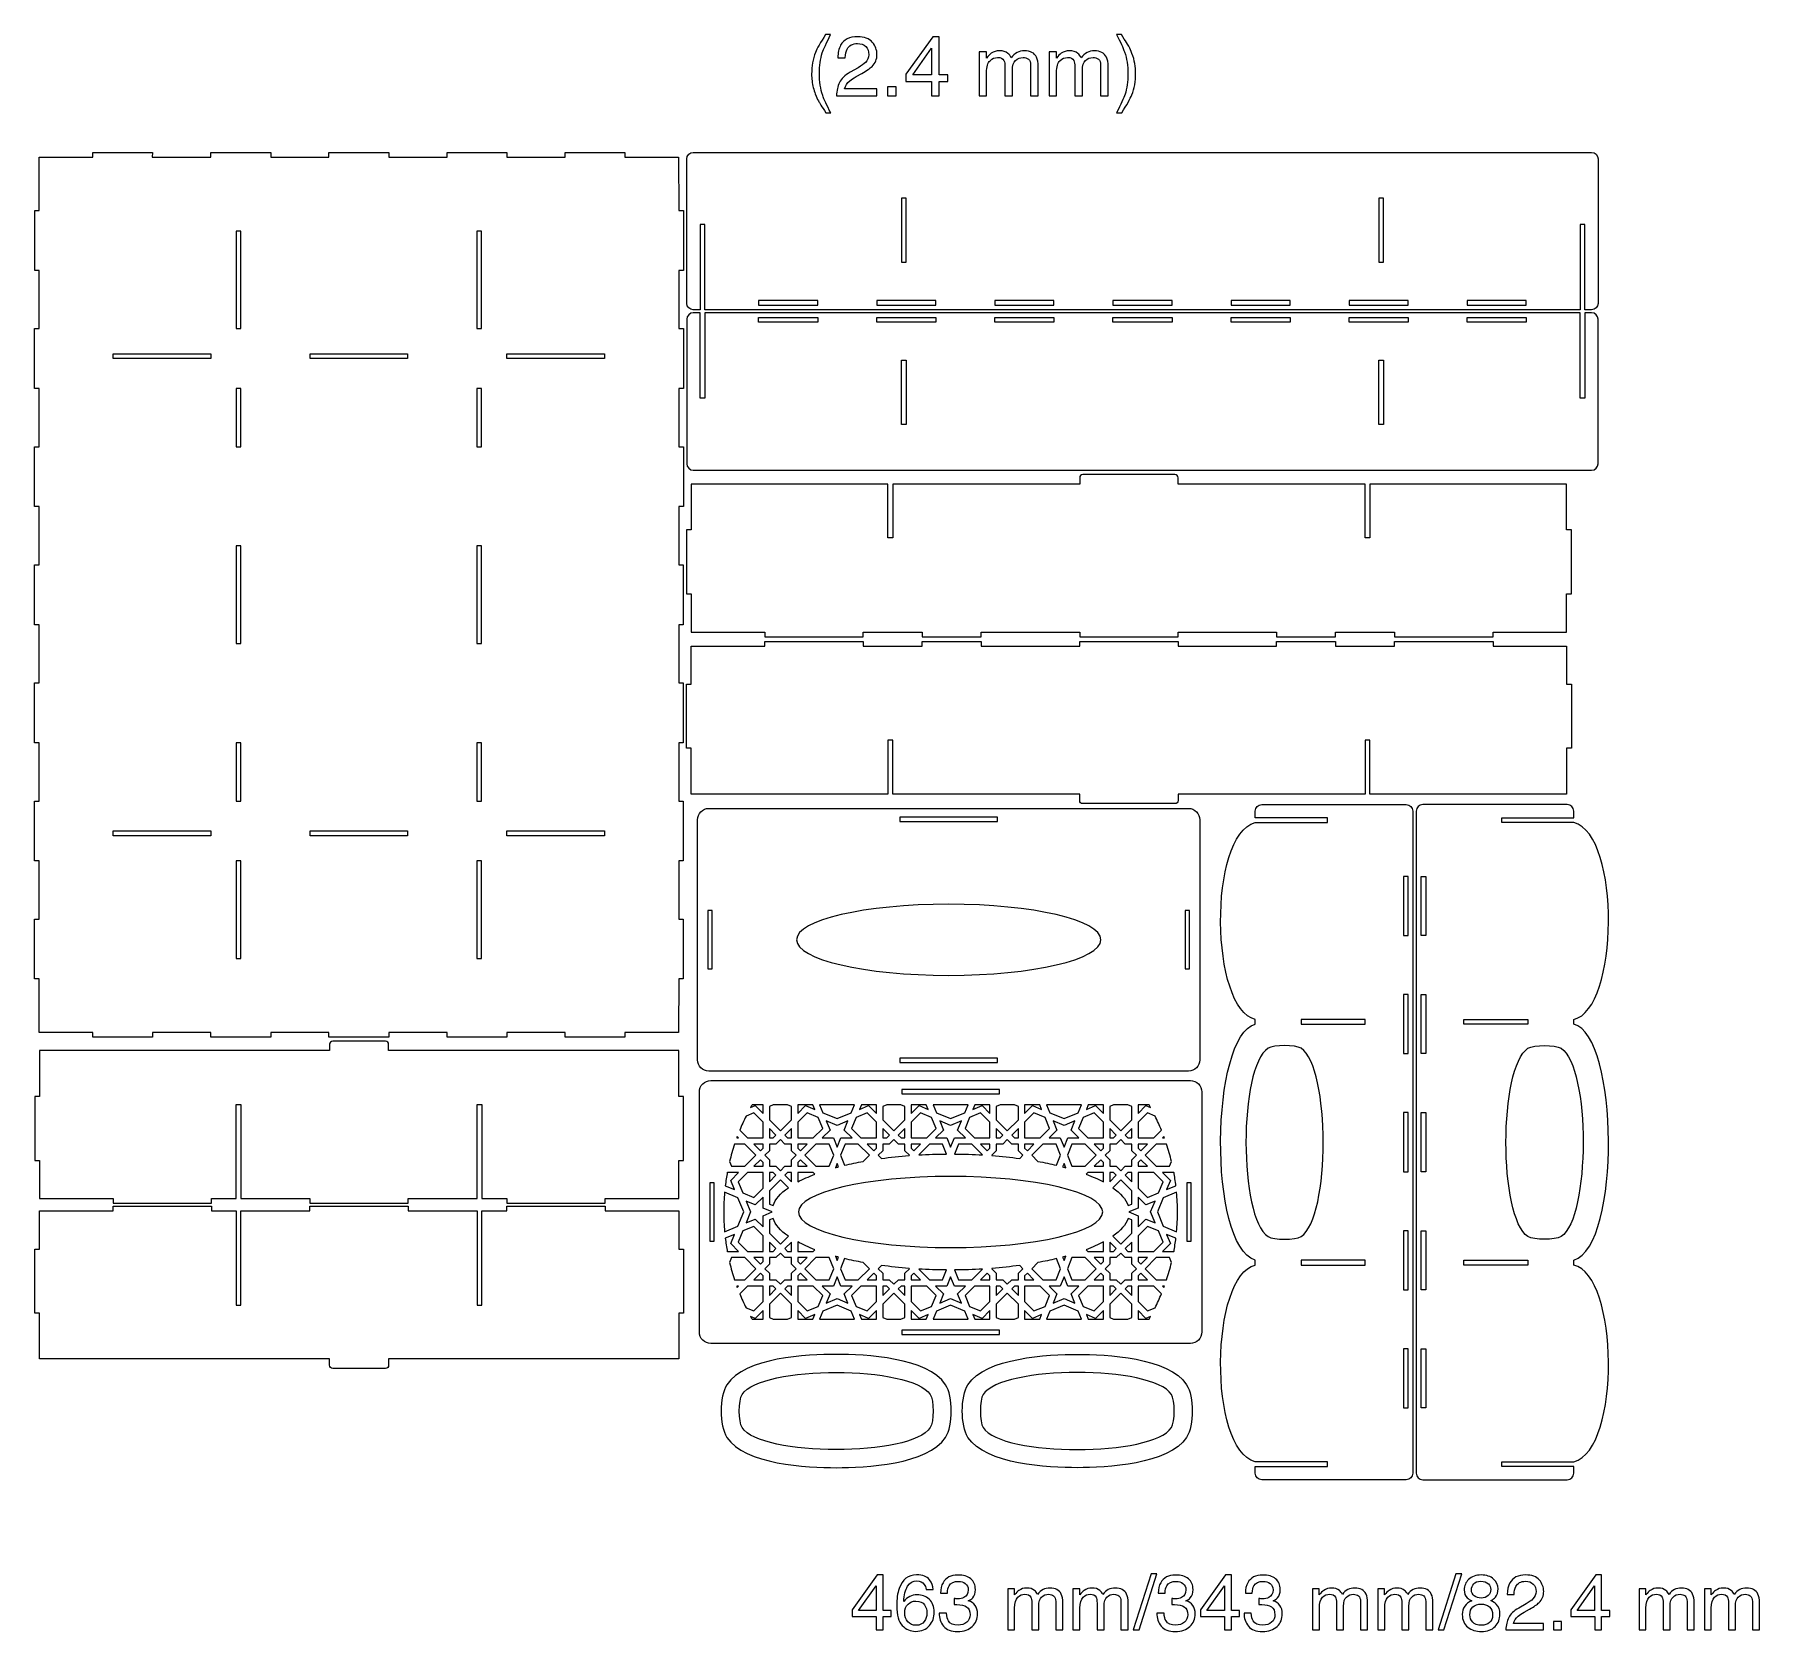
# Model space of a CAD drawing. Header units: millimetres. Extents: x -469 to 407, y -355 to 456.
import ezdxf

# ---------------------------------------------------------------- set-up
doc = ezdxf.new("R2010")
doc.units = ezdxf.units.MM
doc.header["$MEASUREMENT"] = 0
doc.layers.add('Layer 1', color=7, linetype='Continuous')

msp = doc.modelspace()

# ---------------------------------------------------------------- linework, layer by layer
at = {"layer": 'Layer 1', "color": 240}
for points, knots in [([(-64.6874, 456.2654), (-66.8705, 452.0273), (-68.2855, 448.9127), (-68.9326, 446.9145), (-68.9326, 446.9145), (-69.921, 443.871), (-70.4117, 440.3582), (-70.4117, 436.369), (-70.4117, 436.369), (-70.4117, 432.3442), (-69.8499, 428.6607), (-68.7264, 425.3257), (-68.7264, 425.3257), (-68.0295, 423.2707), (-66.6642, 420.3125), (-64.6234, 416.4513), (-64.6234, 416.4513), (-64.6234, 416.4513), (-67.1406, 416.4513), (-67.1406, 416.4513), (-67.1406, 416.4513), (-69.1673, 419.6157), (-70.4259, 421.6423), (-70.9166, 422.5169), (-70.9166, 422.5169), (-71.4001, 423.3916), (-71.9263, 424.5791), (-72.4951, 426.0795), (-72.4951, 426.0795), (-73.2703, 428.1345), (-73.8178, 430.3318), (-74.1236, 432.6642), (-74.1236, 432.6642), (-74.2729, 433.8731), (-74.3511, 435.025), (-74.3511, 436.1201), (-74.3511, 436.1201), (-74.3511, 440.2302), (-73.7041, 443.8924), (-72.4169, 447.0994), (-72.4169, 447.0994), (-71.5992, 449.1402), (-69.8855, 452.1979), (-67.29, 456.2654), (-67.29, 456.2654), (-67.29, 456.2654), (-64.6874, 456.2654), (-64.6874, 456.2654)], [0, 0, 0, 0, 0.07692308, 0.07692308, 0.07692308, 0.07692308, 0.15384615, 0.15384615, 0.15384615, 0.15384615, 0.23076923, 0.23076923, 0.23076923, 0.23076923, 0.30769231, 0.30769231, 0.30769231, 0.30769231, 0.38461538, 0.38461538, 0.38461538, 0.38461538, 0.46153846, 0.46153846, 0.46153846, 0.46153846, 0.53846154, 0.53846154, 0.53846154, 0.53846154, 0.61538462, 0.61538462, 0.61538462, 0.61538462, 0.69230769, 0.69230769, 0.69230769, 0.69230769, 0.76923077, 0.76923077, 0.76923077, 0.76923077, 0.84615385, 0.84615385, 0.84615385, 0.84615385, 1, 1, 1, 1]), ([(80.596, 416.4513), (82.8075, 420.7605), (84.2297, 423.9036), (84.8697, 425.8732), (84.8697, 425.8732), (85.8439, 428.8528), (86.3275, 432.3513), (86.3275, 436.369), (86.3275, 436.369), (86.3275, 440.3867), (85.7657, 444.0559), (84.635, 447.391), (84.635, 447.391), (83.9453, 449.446), (82.5729, 452.4042), (80.532, 456.2654), (80.532, 456.2654), (80.532, 456.2654), (83.0564, 456.2654), (83.0564, 456.2654), (83.0564, 456.2654), (85.1968, 452.8451), (86.491, 450.7402), (86.939, 449.9438), (86.939, 449.9438), (87.387, 449.1402), (87.8776, 448.0451), (88.4109, 446.6443), (88.4109, 446.6443), (89.0723, 444.9021), (89.5487, 443.1884), (89.8331, 441.496), (89.8331, 441.496), (90.1175, 439.7965), (90.2598, 438.1681), (90.2598, 436.5966), (90.2598, 436.5966), (90.2598, 432.4865), (89.6056, 428.8243), (88.3043, 425.6031), (88.3043, 425.6031), (87.4865, 423.5338), (85.7799, 420.4832), (83.1987, 416.4513), (83.1987, 416.4513), (83.1987, 416.4513), (80.596, 416.4513), (80.596, 416.4513)], [0, 0, 0, 0, 0.07692308, 0.07692308, 0.07692308, 0.07692308, 0.15384615, 0.15384615, 0.15384615, 0.15384615, 0.23076923, 0.23076923, 0.23076923, 0.23076923, 0.30769231, 0.30769231, 0.30769231, 0.30769231, 0.38461538, 0.38461538, 0.38461538, 0.38461538, 0.46153846, 0.46153846, 0.46153846, 0.46153846, 0.53846154, 0.53846154, 0.53846154, 0.53846154, 0.61538462, 0.61538462, 0.61538462, 0.61538462, 0.69230769, 0.69230769, 0.69230769, 0.69230769, 0.76923077, 0.76923077, 0.76923077, 0.76923077, 0.84615385, 0.84615385, 0.84615385, 0.84615385, 1, 1, 1, 1]), ([(-61.7648, 425.1622), (-61.6296, 427.7292), (-61.0964, 429.9691), (-60.1719, 431.8678), (-60.1719, 431.8678), (-59.2546, 433.7735), (-57.4485, 435.5015), (-54.7676, 437.0588), (-54.7676, 437.0588), (-54.7676, 437.0588), (-50.7712, 439.3698), (-50.7712, 439.3698), (-50.7712, 439.3698), (-48.9793, 440.4151), (-47.7207, 441.304), (-46.9954, 442.0364), (-46.9954, 442.0364), (-45.8576, 443.1884), (-45.2887, 444.511), (-45.2887, 445.9972), (-45.2887, 445.9972), (-45.2887, 447.7323), (-45.8078, 449.1118), (-46.8531, 450.1287), (-46.8531, 450.1287), (-47.8985, 451.1526), (-49.2851, 451.6646), (-51.0202, 451.6646), (-51.0202, 451.6646), (-53.5872, 451.6646), (-55.3649, 450.6904), (-56.3533, 448.742), (-56.3533, 448.742), (-56.8796, 447.7038), (-57.1711, 446.2603), (-57.228, 444.4114), (-57.228, 444.4114), (-57.228, 444.4114), (-61.0395, 444.4114), (-61.0395, 444.4114), (-61.0395, 444.4114), (-60.9968, 447.007), (-60.5204, 449.126), (-59.6031, 450.7686), (-59.6031, 450.7686), (-57.9746, 453.6557), (-55.109, 455.0992), (-50.9988, 455.0992), (-50.9988, 455.0992), (-47.5785, 455.0992), (-45.0825, 454.1748), (-43.511, 452.3259), (-43.511, 452.3259), (-41.9324, 450.4842), (-41.1431, 448.4291), (-41.1431, 446.1607), (-41.1431, 446.1607), (-41.1431, 443.7715), (-41.9822, 441.7306), (-43.6674, 440.0382), (-43.6674, 440.0382), (-44.6417, 439.0498), (-46.3838, 437.8552), (-48.894, 436.4543), (-48.894, 436.4543), (-48.894, 436.4543), (-51.7454, 434.8686), (-51.7454, 434.8686), (-51.7454, 434.8686), (-53.1036, 434.1219), (-54.1774, 433.4038), (-54.9525, 432.7211), (-54.9525, 432.7211), (-56.3391, 431.5194), (-57.2209, 430.1754), (-57.5835, 428.7034), (-57.5835, 428.7034), (-57.5835, 428.7034), (-41.2924, 428.7034), (-41.2924, 428.7034), (-41.2924, 428.7034), (-41.2924, 428.7034), (-41.2924, 425.1622), (-41.2924, 425.1622), (-41.2924, 425.1622), (-41.2924, 425.1622), (-61.7648, 425.1622), (-61.7648, 425.1622)], [0, 0, 0, 0, 0.04347826, 0.04347826, 0.04347826, 0.04347826, 0.08695652, 0.08695652, 0.08695652, 0.08695652, 0.13043478, 0.13043478, 0.13043478, 0.13043478, 0.17391304, 0.17391304, 0.17391304, 0.17391304, 0.2173913, 0.2173913, 0.2173913, 0.2173913, 0.26086957, 0.26086957, 0.26086957, 0.26086957, 0.30434783, 0.30434783, 0.30434783, 0.30434783, 0.34782609, 0.34782609, 0.34782609, 0.34782609, 0.39130435, 0.39130435, 0.39130435, 0.39130435, 0.43478261, 0.43478261, 0.43478261, 0.43478261, 0.47826087, 0.47826087, 0.47826087, 0.47826087, 0.52173913, 0.52173913, 0.52173913, 0.52173913, 0.56521739, 0.56521739, 0.56521739, 0.56521739, 0.60869565, 0.60869565, 0.60869565, 0.60869565, 0.65217391, 0.65217391, 0.65217391, 0.65217391, 0.69565217, 0.69565217, 0.69565217, 0.69565217, 0.73913043, 0.73913043, 0.73913043, 0.73913043, 0.7826087, 0.7826087, 0.7826087, 0.7826087, 0.82608696, 0.82608696, 0.82608696, 0.82608696, 0.86956522, 0.86956522, 0.86956522, 0.86956522, 0.91304348, 0.91304348, 0.91304348, 0.91304348, 1, 1, 1, 1]), ([(-13.3678, 425.1622), (-13.3678, 425.1622), (-13.3678, 432.4509), (-13.3678, 432.4509), (-13.3678, 432.4509), (-13.3678, 432.4509), (-26.4519, 432.4509), (-26.4519, 432.4509), (-26.4519, 432.4509), (-26.4519, 432.4509), (-26.4519, 436.1201), (-26.4519, 436.1201), (-26.4519, 436.1201), (-26.4519, 436.1201), (-12.7847, 455.0779), (-12.7847, 455.0779), (-12.7847, 455.0779), (-12.7847, 455.0779), (-9.6132, 455.0779), (-9.6132, 455.0779), (-9.6132, 455.0779), (-9.6132, 455.0779), (-9.6132, 435.7219), (-9.6132, 435.7219), (-9.6132, 435.7219), (-9.6132, 435.7219), (-5.2187, 435.7219), (-5.2187, 435.7219), (-5.2187, 435.7219), (-5.2187, 435.7219), (-5.2187, 432.4509), (-5.2187, 432.4509), (-5.2187, 432.4509), (-5.2187, 432.4509), (-9.6132, 432.4509), (-9.6132, 432.4509), (-9.6132, 432.4509), (-9.6132, 432.4509), (-9.6132, 425.1622), (-9.6132, 425.1622), (-9.6132, 425.1622), (-9.6132, 425.1622), (-13.3678, 425.1622), (-13.3678, 425.1622)], [0, 0, 0, 0, 0.08333333, 0.08333333, 0.08333333, 0.08333333, 0.16666667, 0.16666667, 0.16666667, 0.16666667, 0.25, 0.25, 0.25, 0.25, 0.33333333, 0.33333333, 0.33333333, 0.33333333, 0.41666667, 0.41666667, 0.41666667, 0.41666667, 0.5, 0.5, 0.5, 0.5, 0.58333333, 0.58333333, 0.58333333, 0.58333333, 0.66666667, 0.66666667, 0.66666667, 0.66666667, 0.75, 0.75, 0.75, 0.75, 0.83333333, 0.83333333, 0.83333333, 0.83333333, 1, 1, 1, 1]), ([(-13.4318, 435.7219), (-13.4318, 435.7219), (-13.4318, 449.2469), (-13.4318, 449.2469), (-13.4318, 449.2469), (-13.4318, 449.2469), (-22.9889, 435.7219), (-22.9889, 435.7219), (-22.9889, 435.7219), (-22.9889, 435.7219), (-13.4318, 435.7219), (-13.4318, 435.7219)], [0, 0, 0, 0, 0.25, 0.25, 0.25, 0.25, 0.5, 0.5, 0.5, 0.5, 1, 1, 1, 1]), ([(10.788, 447.4763), (10.788, 447.4763), (14.4928, 447.4763), (14.4928, 447.4763), (14.4928, 447.4763), (14.4928, 447.4763), (14.4928, 444.3048), (14.4928, 444.3048), (14.4928, 444.3048), (15.3817, 445.407), (16.1923, 446.2034), (16.9105, 446.7012), (16.9105, 446.7012), (18.1478, 447.5474), (19.5487, 447.974), (21.1202, 447.974), (21.1202, 447.974), (22.8979, 447.974), (24.3272, 447.5331), (25.4081, 446.6585), (25.4081, 446.6585), (26.0196, 446.1607), (26.5743, 445.4283), (27.0792, 444.4541), (27.0792, 444.4541), (27.9111, 445.6488), (28.8925, 446.5305), (30.0159, 447.1065), (30.0159, 447.1065), (31.1395, 447.6825), (32.4052, 447.974), (33.8061, 447.974), (33.8061, 447.974), (36.8069, 447.974), (38.8478, 446.8932), (39.9286, 444.7244), (39.9286, 444.7244), (40.5117, 443.5581), (40.8032, 441.9867), (40.8032, 440.0169), (40.8032, 440.0169), (40.8032, 440.0169), (40.8032, 425.1622), (40.8032, 425.1622), (40.8032, 425.1622), (40.8032, 425.1622), (36.9136, 425.1622), (36.9136, 425.1622), (36.9136, 425.1622), (36.9136, 425.1622), (36.9136, 440.664), (36.9136, 440.664), (36.9136, 440.664), (36.9136, 442.1502), (36.5438, 443.167), (35.7972, 443.7217), (35.7972, 443.7217), (35.0505, 444.2835), (34.1474, 444.5608), (33.0737, 444.5608), (33.0737, 444.5608), (31.6017, 444.5608), (30.336, 444.0701), (29.2764, 443.0817), (29.2764, 443.0817), (28.2169, 442.0933), (27.6836, 440.4507), (27.6836, 438.1396), (27.6836, 438.1396), (27.6836, 438.1396), (27.6836, 425.1622), (27.6836, 425.1622), (27.6836, 425.1622), (27.6836, 425.1622), (23.8721, 425.1622), (23.8721, 425.1622), (23.8721, 425.1622), (23.8721, 425.1622), (23.8721, 439.7254), (23.8721, 439.7254), (23.8721, 439.7254), (23.8721, 441.24), (23.6872, 442.3422), (23.3246, 443.039), (23.3246, 443.039), (22.7557, 444.0772), (21.6962, 444.5964), (20.1389, 444.5964), (20.1389, 444.5964), (18.7238, 444.5964), (17.4367, 444.0488), (16.2777, 442.9537), (16.2777, 442.9537), (15.1185, 441.8586), (14.5355, 439.8747), (14.5355, 436.9948), (14.5355, 436.9948), (14.5355, 436.9948), (14.5355, 425.1622), (14.5355, 425.1622), (14.5355, 425.1622), (14.5355, 425.1622), (10.788, 425.1622), (10.788, 425.1622), (10.788, 425.1622), (10.788, 425.1622), (10.788, 447.4763), (10.788, 447.4763)], [0, 0, 0, 0, 0.03571429, 0.03571429, 0.03571429, 0.03571429, 0.07142857, 0.07142857, 0.07142857, 0.07142857, 0.10714286, 0.10714286, 0.10714286, 0.10714286, 0.14285714, 0.14285714, 0.14285714, 0.14285714, 0.17857143, 0.17857143, 0.17857143, 0.17857143, 0.21428571, 0.21428571, 0.21428571, 0.21428571, 0.25, 0.25, 0.25, 0.25, 0.28571429, 0.28571429, 0.28571429, 0.28571429, 0.32142857, 0.32142857, 0.32142857, 0.32142857, 0.35714286, 0.35714286, 0.35714286, 0.35714286, 0.39285714, 0.39285714, 0.39285714, 0.39285714, 0.42857143, 0.42857143, 0.42857143, 0.42857143, 0.46428571, 0.46428571, 0.46428571, 0.46428571, 0.5, 0.5, 0.5, 0.5, 0.53571429, 0.53571429, 0.53571429, 0.53571429, 0.57142857, 0.57142857, 0.57142857, 0.57142857, 0.60714286, 0.60714286, 0.60714286, 0.60714286, 0.64285714, 0.64285714, 0.64285714, 0.64285714, 0.67857143, 0.67857143, 0.67857143, 0.67857143, 0.71428571, 0.71428571, 0.71428571, 0.71428571, 0.75, 0.75, 0.75, 0.75, 0.78571429, 0.78571429, 0.78571429, 0.78571429, 0.82142857, 0.82142857, 0.82142857, 0.82142857, 0.85714286, 0.85714286, 0.85714286, 0.85714286, 0.89285714, 0.89285714, 0.89285714, 0.89285714, 0.92857143, 0.92857143, 0.92857143, 0.92857143, 1, 1, 1, 1]), ([(46.3284, 447.4763), (46.3284, 447.4763), (50.0332, 447.4763), (50.0332, 447.4763), (50.0332, 447.4763), (50.0332, 447.4763), (50.0332, 444.3048), (50.0332, 444.3048), (50.0332, 444.3048), (50.9221, 445.407), (51.7327, 446.2034), (52.451, 446.7012), (52.451, 446.7012), (53.6883, 447.5474), (55.0891, 447.974), (56.6606, 447.974), (56.6606, 447.974), (58.4384, 447.974), (59.8676, 447.5331), (60.9485, 446.6585), (60.9485, 446.6585), (61.5601, 446.1607), (62.1147, 445.4283), (62.6196, 444.4541), (62.6196, 444.4541), (63.4515, 445.6488), (64.4329, 446.5305), (65.5564, 447.1065), (65.5564, 447.1065), (66.6799, 447.6825), (67.9457, 447.974), (69.3465, 447.974), (69.3465, 447.974), (72.3474, 447.974), (74.3882, 446.8932), (75.4691, 444.7244), (75.4691, 444.7244), (76.0521, 443.5581), (76.3437, 441.9867), (76.3437, 440.0169), (76.3437, 440.0169), (76.3437, 440.0169), (76.3437, 425.1622), (76.3437, 425.1622), (76.3437, 425.1622), (76.3437, 425.1622), (72.454, 425.1622), (72.454, 425.1622), (72.454, 425.1622), (72.454, 425.1622), (72.454, 440.664), (72.454, 440.664), (72.454, 440.664), (72.454, 442.1502), (72.0842, 443.167), (71.3376, 443.7217), (71.3376, 443.7217), (70.591, 444.2835), (69.6879, 444.5608), (68.6141, 444.5608), (68.6141, 444.5608), (67.1421, 444.5608), (65.8764, 444.0701), (64.8168, 443.0817), (64.8168, 443.0817), (63.7574, 442.0933), (63.224, 440.4507), (63.224, 438.1396), (63.224, 438.1396), (63.224, 438.1396), (63.224, 425.1622), (63.224, 425.1622), (63.224, 425.1622), (63.224, 425.1622), (59.4125, 425.1622), (59.4125, 425.1622), (59.4125, 425.1622), (59.4125, 425.1622), (59.4125, 439.7254), (59.4125, 439.7254), (59.4125, 439.7254), (59.4125, 441.24), (59.2277, 442.3422), (58.865, 443.039), (58.865, 443.039), (58.2962, 444.0772), (57.2366, 444.5964), (55.6793, 444.5964), (55.6793, 444.5964), (54.2643, 444.5964), (52.9772, 444.0488), (51.8181, 442.9537), (51.8181, 442.9537), (50.659, 441.8586), (50.0759, 439.8747), (50.0759, 436.9948), (50.0759, 436.9948), (50.0759, 436.9948), (50.0759, 425.1622), (50.0759, 425.1622), (50.0759, 425.1622), (50.0759, 425.1622), (46.3284, 425.1622), (46.3284, 425.1622), (46.3284, 425.1622), (46.3284, 425.1622), (46.3284, 447.4763), (46.3284, 447.4763)], [0, 0, 0, 0, 0.03571429, 0.03571429, 0.03571429, 0.03571429, 0.07142857, 0.07142857, 0.07142857, 0.07142857, 0.10714286, 0.10714286, 0.10714286, 0.10714286, 0.14285714, 0.14285714, 0.14285714, 0.14285714, 0.17857143, 0.17857143, 0.17857143, 0.17857143, 0.21428571, 0.21428571, 0.21428571, 0.21428571, 0.25, 0.25, 0.25, 0.25, 0.28571429, 0.28571429, 0.28571429, 0.28571429, 0.32142857, 0.32142857, 0.32142857, 0.32142857, 0.35714286, 0.35714286, 0.35714286, 0.35714286, 0.39285714, 0.39285714, 0.39285714, 0.39285714, 0.42857143, 0.42857143, 0.42857143, 0.42857143, 0.46428571, 0.46428571, 0.46428571, 0.46428571, 0.5, 0.5, 0.5, 0.5, 0.53571429, 0.53571429, 0.53571429, 0.53571429, 0.57142857, 0.57142857, 0.57142857, 0.57142857, 0.60714286, 0.60714286, 0.60714286, 0.60714286, 0.64285714, 0.64285714, 0.64285714, 0.64285714, 0.67857143, 0.67857143, 0.67857143, 0.67857143, 0.71428571, 0.71428571, 0.71428571, 0.71428571, 0.75, 0.75, 0.75, 0.75, 0.78571429, 0.78571429, 0.78571429, 0.78571429, 0.82142857, 0.82142857, 0.82142857, 0.82142857, 0.85714286, 0.85714286, 0.85714286, 0.85714286, 0.89285714, 0.89285714, 0.89285714, 0.89285714, 0.92857143, 0.92857143, 0.92857143, 0.92857143, 1, 1, 1, 1]), ([(-35.7317, 429.7061), (-35.7317, 429.7061), (-31.3797, 429.7061), (-31.3797, 429.7061), (-31.3797, 429.7061), (-31.3797, 429.7061), (-31.3797, 425.1622), (-31.3797, 425.1622), (-31.3797, 425.1622), (-31.3797, 425.1622), (-35.7317, 425.1622), (-35.7317, 425.1622), (-35.7317, 425.1622), (-35.7317, 425.1622), (-35.7317, 429.7061), (-35.7317, 429.7061)], [0, 0, 0, 0, 0.2, 0.2, 0.2, 0.2, 0.4, 0.4, 0.4, 0.4, 0.6, 0.6, 0.6, 0.6, 1, 1, 1, 1]), ([(-41.5524, -354.3394), (-41.5524, -354.3394), (-41.5524, -347.5375), (-41.5524, -347.5375), (-41.5524, -347.5375), (-41.5524, -347.5375), (-53.7625, -347.5375), (-53.7625, -347.5375), (-53.7625, -347.5375), (-53.7625, -347.5375), (-53.7625, -344.1134), (-53.7625, -344.1134), (-53.7625, -344.1134), (-53.7625, -344.1134), (-41.0082, -326.4219), (-41.0082, -326.4219), (-41.0082, -326.4219), (-41.0082, -326.4219), (-38.0486, -326.4219), (-38.0486, -326.4219), (-38.0486, -326.4219), (-38.0486, -326.4219), (-38.0486, -344.485), (-38.0486, -344.485), (-38.0486, -344.485), (-38.0486, -344.485), (-33.9475, -344.485), (-33.9475, -344.485), (-33.9475, -344.485), (-33.9475, -344.485), (-33.9475, -347.5375), (-33.9475, -347.5375), (-33.9475, -347.5375), (-33.9475, -347.5375), (-38.0486, -347.5375), (-38.0486, -347.5375), (-38.0486, -347.5375), (-38.0486, -347.5375), (-38.0486, -354.3394), (-38.0486, -354.3394), (-38.0486, -354.3394), (-38.0486, -354.3394), (-41.5524, -354.3394), (-41.5524, -354.3394)], [0, 0, 0, 0, 0.08333333, 0.08333333, 0.08333333, 0.08333333, 0.16666667, 0.16666667, 0.16666667, 0.16666667, 0.25, 0.25, 0.25, 0.25, 0.33333333, 0.33333333, 0.33333333, 0.33333333, 0.41666667, 0.41666667, 0.41666667, 0.41666667, 0.5, 0.5, 0.5, 0.5, 0.58333333, 0.58333333, 0.58333333, 0.58333333, 0.66666667, 0.66666667, 0.66666667, 0.66666667, 0.75, 0.75, 0.75, 0.75, 0.83333333, 0.83333333, 0.83333333, 0.83333333, 1, 1, 1, 1]), ([(-41.6121, -344.485), (-41.6121, -344.485), (-41.6121, -331.8634), (-41.6121, -331.8634), (-41.6121, -331.8634), (-41.6121, -331.8634), (-50.5308, -344.485), (-50.5308, -344.485), (-50.5308, -344.485), (-50.5308, -344.485), (-41.6121, -344.485), (-41.6121, -344.485)], [0, 0, 0, 0, 0.25, 0.25, 0.25, 0.25, 0.5, 0.5, 0.5, 0.5, 1, 1, 1, 1]), ([(-20.9875, -326.3821), (-17.8752, -326.3821), (-15.7119, -327.1917), (-14.4842, -328.8042), (-14.4842, -328.8042), (-13.2566, -330.4167), (-12.6461, -332.0824), (-12.6461, -333.7878), (-12.6461, -333.7878), (-12.6461, -333.7878), (-16.11, -333.7878), (-16.11, -333.7878), (-16.11, -333.7878), (-16.3158, -332.6862), (-16.6476, -331.8236), (-17.0988, -331.2064), (-17.0988, -331.2064), (-17.9416, -330.0385), (-19.2223, -329.4545), (-20.9278, -329.4545), (-20.9278, -329.4545), (-22.8854, -329.4545), (-24.4448, -330.357), (-25.5928, -332.1686), (-25.5928, -332.1686), (-26.7475, -333.9736), (-27.3912, -336.5616), (-27.5173, -339.9327), (-27.5173, -339.9327), (-26.7143, -338.7515), (-25.7057, -337.8689), (-24.4846, -337.2916), (-24.4846, -337.2916), (-23.3764, -336.7674), (-22.1289, -336.5086), (-20.7552, -336.5086), (-20.7552, -336.5086), (-18.426, -336.5086), (-16.3888, -337.2518), (-14.6501, -338.7449), (-14.6501, -338.7449), (-12.9115, -340.238), (-12.0422, -342.461), (-12.0422, -345.414), (-12.0422, -345.414), (-12.0422, -347.9423), (-12.8651, -350.1853), (-14.5174, -352.1296), (-14.5174, -352.1296), (-16.1631, -354.0806), (-18.5056, -355.0561), (-21.5515, -355.0561), (-21.5515, -355.0561), (-24.1595, -355.0561), (-26.4091, -354.0673), (-28.3003, -352.0964), (-28.3003, -352.0964), (-30.1916, -350.1189), (-31.1339, -346.7877), (-31.1339, -342.1093), (-31.1339, -342.1093), (-31.1339, -338.652), (-30.7158, -335.7122), (-29.873, -333.3034), (-29.873, -333.3034), (-28.2539, -328.6914), (-25.2942, -326.3821), (-20.9875, -326.3821)], [0, 0, 0, 0, 0.05555556, 0.05555556, 0.05555556, 0.05555556, 0.11111111, 0.11111111, 0.11111111, 0.11111111, 0.16666667, 0.16666667, 0.16666667, 0.16666667, 0.22222222, 0.22222222, 0.22222222, 0.22222222, 0.27777778, 0.27777778, 0.27777778, 0.27777778, 0.33333333, 0.33333333, 0.33333333, 0.33333333, 0.38888889, 0.38888889, 0.38888889, 0.38888889, 0.44444444, 0.44444444, 0.44444444, 0.44444444, 0.5, 0.5, 0.5, 0.5, 0.55555556, 0.55555556, 0.55555556, 0.55555556, 0.61111111, 0.61111111, 0.61111111, 0.61111111, 0.66666667, 0.66666667, 0.66666667, 0.66666667, 0.72222222, 0.72222222, 0.72222222, 0.72222222, 0.77777778, 0.77777778, 0.77777778, 0.77777778, 0.83333333, 0.83333333, 0.83333333, 0.83333333, 0.88888889, 0.88888889, 0.88888889, 0.88888889, 1, 1, 1, 1]), ([(-0.1505, -355.0959), (-3.4486, -355.0959), (-5.8376, -354.1934), (-7.3174, -352.3884), (-7.3174, -352.3884), (-8.7972, -350.5768), (-9.5404, -348.3803), (-9.5404, -345.7856), (-9.5404, -345.7856), (-9.5404, -345.7856), (-5.8906, -345.7856), (-5.8906, -345.7856), (-5.8906, -345.7856), (-5.738, -347.584), (-5.3996, -348.8979), (-4.8753, -349.7141), (-4.8753, -349.7141), (-3.9662, -351.1807), (-2.3271, -351.9106), (0.0419, -351.9106), (0.0419, -351.9106), (1.8801, -351.9106), (3.3599, -351.4196), (4.4747, -350.4308), (4.4747, -350.4308), (5.5896, -349.4421), (6.147, -348.1746), (6.147, -346.6218), (6.147, -346.6218), (6.147, -344.704), (5.563, -343.3569), (4.3885, -342.5937), (4.3885, -342.5937), (3.2139, -341.8306), (1.5881, -341.4524), (-0.5022, -341.4524), (-0.5022, -341.4524), (-0.7345, -341.4524), (-0.9734, -341.4524), (-1.2123, -341.459), (-1.2123, -341.459), (-1.4512, -341.4656), (-1.6967, -341.4789), (-1.9422, -341.4855), (-1.9422, -341.4855), (-1.9422, -341.4855), (-1.9422, -338.3998), (-1.9422, -338.3998), (-1.9422, -338.3998), (-1.5773, -338.433), (-1.272, -338.4595), (-1.0265, -338.4728), (-1.0265, -338.4728), (-0.7809, -338.4861), (-0.5155, -338.4927), (-0.2302, -338.4927), (-0.2302, -338.4927), (1.0771, -338.4927), (2.1522, -338.287), (2.9949, -337.8756), (2.9949, -337.8756), (4.4747, -337.1456), (5.2113, -335.8516), (5.2113, -333.9869), (5.2113, -333.9869), (5.2113, -332.6), (4.7203, -331.5249), (3.7381, -330.7751), (3.7381, -330.7751), (2.7494, -330.0252), (1.6014, -329.647), (0.2941, -329.647), (0.2941, -329.647), (-2.0351, -329.647), (-3.6543, -330.4234), (-4.5502, -331.9828), (-4.5502, -331.9828), (-5.0412, -332.8389), (-5.3199, -334.0532), (-5.3797, -335.6392), (-5.3797, -335.6392), (-5.3797, -335.6392), (-8.8436, -335.6392), (-8.8436, -335.6392), (-8.8436, -335.6392), (-8.8436, -333.5622), (-8.4256, -331.8037), (-7.5961, -330.3504), (-7.5961, -330.3504), (-6.1693, -327.7557), (-3.6676, -326.4617), (-0.0775, -326.4617), (-0.0775, -326.4617), (2.7627, -326.4617), (4.9592, -327.0921), (6.512, -328.353), (6.512, -328.353), (8.0714, -329.6204), (8.8478, -331.452), (8.8478, -333.8475), (8.8478, -333.8475), (8.8478, -335.5596), (8.39, -336.9465), (7.4676, -338.0083), (7.4676, -338.0083), (6.8969, -338.6652), (6.1603, -339.1829), (5.2511, -339.5611), (5.2511, -339.5611), (6.7177, -339.9659), (7.8591, -340.7423), (8.6819, -341.8903), (8.6819, -341.8903), (9.5048, -343.0383), (9.9162, -344.4385), (9.9162, -346.0975), (9.9162, -346.0975), (9.9162, -348.7519), (9.0403, -350.9152), (7.295, -352.5875), (7.295, -352.5875), (5.5431, -354.2598), (3.0613, -355.0959), (-0.1505, -355.0959)], [0, 0, 0, 0, 0.03125, 0.03125, 0.03125, 0.03125, 0.0625, 0.0625, 0.0625, 0.0625, 0.09375, 0.09375, 0.09375, 0.09375, 0.125, 0.125, 0.125, 0.125, 0.15625, 0.15625, 0.15625, 0.15625, 0.1875, 0.1875, 0.1875, 0.1875, 0.21875, 0.21875, 0.21875, 0.21875, 0.25, 0.25, 0.25, 0.25, 0.28125, 0.28125, 0.28125, 0.28125, 0.3125, 0.3125, 0.3125, 0.3125, 0.34375, 0.34375, 0.34375, 0.34375, 0.375, 0.375, 0.375, 0.375, 0.40625, 0.40625, 0.40625, 0.40625, 0.4375, 0.4375, 0.4375, 0.4375, 0.46875, 0.46875, 0.46875, 0.46875, 0.5, 0.5, 0.5, 0.5, 0.53125, 0.53125, 0.53125, 0.53125, 0.5625, 0.5625, 0.5625, 0.5625, 0.59375, 0.59375, 0.59375, 0.59375, 0.625, 0.625, 0.625, 0.625, 0.65625, 0.65625, 0.65625, 0.65625, 0.6875, 0.6875, 0.6875, 0.6875, 0.71875, 0.71875, 0.71875, 0.71875, 0.75, 0.75, 0.75, 0.75, 0.78125, 0.78125, 0.78125, 0.78125, 0.8125, 0.8125, 0.8125, 0.8125, 0.84375, 0.84375, 0.84375, 0.84375, 0.875, 0.875, 0.875, 0.875, 0.90625, 0.90625, 0.90625, 0.90625, 0.9375, 0.9375, 0.9375, 0.9375, 1, 1, 1, 1]), ([(98.0884, -325.7782), (98.0884, -325.7782), (101.048, -325.7782), (101.048, -325.7782), (101.048, -325.7782), (101.048, -325.7782), (91.9833, -354.3394), (91.9833, -354.3394), (91.9833, -354.3394), (91.9833, -354.3394), (89.0303, -354.3394), (89.0303, -354.3394), (89.0303, -354.3394), (89.0303, -354.3394), (98.0884, -325.7782), (98.0884, -325.7782)], [0, 0, 0, 0, 0.2, 0.2, 0.2, 0.2, 0.4, 0.4, 0.4, 0.4, 0.6, 0.6, 0.6, 0.6, 1, 1, 1, 1]), ([(110.4313, -355.0959), (107.1332, -355.0959), (104.7442, -354.1934), (103.2644, -352.3884), (103.2644, -352.3884), (101.7846, -350.5768), (101.0414, -348.3803), (101.0414, -345.7856), (101.0414, -345.7856), (101.0414, -345.7856), (104.6912, -345.7856), (104.6912, -345.7856), (104.6912, -345.7856), (104.8438, -347.584), (105.1822, -348.8979), (105.7065, -349.7141), (105.7065, -349.7141), (106.6156, -351.1807), (108.2547, -351.9106), (110.6237, -351.9106), (110.6237, -351.9106), (112.4619, -351.9106), (113.9417, -351.4196), (115.0565, -350.4308), (115.0565, -350.4308), (116.1714, -349.4421), (116.7288, -348.1746), (116.7288, -346.6218), (116.7288, -346.6218), (116.7288, -344.704), (116.1448, -343.3569), (114.9703, -342.5937), (114.9703, -342.5937), (113.7957, -341.8306), (112.1699, -341.4524), (110.0796, -341.4524), (110.0796, -341.4524), (109.8473, -341.4524), (109.6084, -341.4524), (109.3695, -341.459), (109.3695, -341.459), (109.1306, -341.4656), (108.8851, -341.4789), (108.6396, -341.4855), (108.6396, -341.4855), (108.6396, -341.4855), (108.6396, -338.3998), (108.6396, -338.3998), (108.6396, -338.3998), (109.0045, -338.433), (109.3098, -338.4595), (109.5553, -338.4728), (109.5553, -338.4728), (109.8009, -338.4861), (110.0663, -338.4927), (110.3516, -338.4927), (110.3516, -338.4927), (111.6589, -338.4927), (112.734, -338.287), (113.5767, -337.8756), (113.5767, -337.8756), (115.0565, -337.1456), (115.7931, -335.8516), (115.7931, -333.9869), (115.7931, -333.9869), (115.7931, -332.6), (115.3021, -331.5249), (114.3199, -330.7751), (114.3199, -330.7751), (113.3312, -330.0252), (112.1832, -329.647), (110.8759, -329.647), (110.8759, -329.647), (108.5467, -329.647), (106.9275, -330.4234), (106.0316, -331.9828), (106.0316, -331.9828), (105.5406, -332.8389), (105.2619, -334.0532), (105.2021, -335.6392), (105.2021, -335.6392), (105.2021, -335.6392), (101.7382, -335.6392), (101.7382, -335.6392), (101.7382, -335.6392), (101.7382, -333.5622), (102.1562, -331.8037), (102.9857, -330.3504), (102.9857, -330.3504), (104.4125, -327.7557), (106.9142, -326.4617), (110.5043, -326.4617), (110.5043, -326.4617), (113.3445, -326.4617), (115.541, -327.0921), (117.0938, -328.353), (117.0938, -328.353), (118.6532, -329.6204), (119.4296, -331.452), (119.4296, -333.8475), (119.4296, -333.8475), (119.4296, -335.5596), (118.9718, -336.9465), (118.0494, -338.0083), (118.0494, -338.0083), (117.4787, -338.6652), (116.7421, -339.1829), (115.8329, -339.5611), (115.8329, -339.5611), (117.2995, -339.9659), (118.4409, -340.7423), (119.2637, -341.8903), (119.2637, -341.8903), (120.0866, -343.0383), (120.498, -344.4385), (120.498, -346.0975), (120.498, -346.0975), (120.498, -348.7519), (119.6221, -350.9152), (117.8768, -352.5875), (117.8768, -352.5875), (116.1249, -354.2598), (113.6431, -355.0959), (110.4313, -355.0959)], [0, 0, 0, 0, 0.03125, 0.03125, 0.03125, 0.03125, 0.0625, 0.0625, 0.0625, 0.0625, 0.09375, 0.09375, 0.09375, 0.09375, 0.125, 0.125, 0.125, 0.125, 0.15625, 0.15625, 0.15625, 0.15625, 0.1875, 0.1875, 0.1875, 0.1875, 0.21875, 0.21875, 0.21875, 0.21875, 0.25, 0.25, 0.25, 0.25, 0.28125, 0.28125, 0.28125, 0.28125, 0.3125, 0.3125, 0.3125, 0.3125, 0.34375, 0.34375, 0.34375, 0.34375, 0.375, 0.375, 0.375, 0.375, 0.40625, 0.40625, 0.40625, 0.40625, 0.4375, 0.4375, 0.4375, 0.4375, 0.46875, 0.46875, 0.46875, 0.46875, 0.5, 0.5, 0.5, 0.5, 0.53125, 0.53125, 0.53125, 0.53125, 0.5625, 0.5625, 0.5625, 0.5625, 0.59375, 0.59375, 0.59375, 0.59375, 0.625, 0.625, 0.625, 0.625, 0.65625, 0.65625, 0.65625, 0.65625, 0.6875, 0.6875, 0.6875, 0.6875, 0.71875, 0.71875, 0.71875, 0.71875, 0.75, 0.75, 0.75, 0.75, 0.78125, 0.78125, 0.78125, 0.78125, 0.8125, 0.8125, 0.8125, 0.8125, 0.84375, 0.84375, 0.84375, 0.84375, 0.875, 0.875, 0.875, 0.875, 0.90625, 0.90625, 0.90625, 0.90625, 0.9375, 0.9375, 0.9375, 0.9375, 1, 1, 1, 1]), ([(135.4422, -354.3394), (135.4422, -354.3394), (135.4422, -347.5375), (135.4422, -347.5375), (135.4422, -347.5375), (135.4422, -347.5375), (123.2321, -347.5375), (123.2321, -347.5375), (123.2321, -347.5375), (123.2321, -347.5375), (123.2321, -344.1134), (123.2321, -344.1134), (123.2321, -344.1134), (123.2321, -344.1134), (135.9864, -326.4219), (135.9864, -326.4219), (135.9864, -326.4219), (135.9864, -326.4219), (138.946, -326.4219), (138.946, -326.4219), (138.946, -326.4219), (138.946, -326.4219), (138.946, -344.485), (138.946, -344.485), (138.946, -344.485), (138.946, -344.485), (143.0471, -344.485), (143.0471, -344.485), (143.0471, -344.485), (143.0471, -344.485), (143.0471, -347.5375), (143.0471, -347.5375), (143.0471, -347.5375), (143.0471, -347.5375), (138.946, -347.5375), (138.946, -347.5375), (138.946, -347.5375), (138.946, -347.5375), (138.946, -354.3394), (138.946, -354.3394), (138.946, -354.3394), (138.946, -354.3394), (135.4422, -354.3394), (135.4422, -354.3394)], [0, 0, 0, 0, 0.08333333, 0.08333333, 0.08333333, 0.08333333, 0.16666667, 0.16666667, 0.16666667, 0.16666667, 0.25, 0.25, 0.25, 0.25, 0.33333333, 0.33333333, 0.33333333, 0.33333333, 0.41666667, 0.41666667, 0.41666667, 0.41666667, 0.5, 0.5, 0.5, 0.5, 0.58333333, 0.58333333, 0.58333333, 0.58333333, 0.66666667, 0.66666667, 0.66666667, 0.66666667, 0.75, 0.75, 0.75, 0.75, 0.83333333, 0.83333333, 0.83333333, 0.83333333, 1, 1, 1, 1]), ([(135.3825, -344.485), (135.3825, -344.485), (135.3825, -331.8634), (135.3825, -331.8634), (135.3825, -331.8634), (135.3825, -331.8634), (126.4638, -344.485), (126.4638, -344.485), (126.4638, -344.485), (126.4638, -344.485), (135.3825, -344.485), (135.3825, -344.485)], [0, 0, 0, 0, 0.25, 0.25, 0.25, 0.25, 0.5, 0.5, 0.5, 0.5, 1, 1, 1, 1]), ([(154.7065, -355.0959), (151.4084, -355.0959), (149.0194, -354.1934), (147.5396, -352.3884), (147.5396, -352.3884), (146.0598, -350.5768), (145.3166, -348.3803), (145.3166, -345.7856), (145.3166, -345.7856), (145.3166, -345.7856), (148.9664, -345.7856), (148.9664, -345.7856), (148.9664, -345.7856), (149.119, -347.584), (149.4574, -348.8979), (149.9817, -349.7141), (149.9817, -349.7141), (150.8908, -351.1807), (152.5299, -351.9106), (154.8989, -351.9106), (154.8989, -351.9106), (156.7371, -351.9106), (158.2169, -351.4196), (159.3317, -350.4308), (159.3317, -350.4308), (160.4466, -349.4421), (161.004, -348.1746), (161.004, -346.6218), (161.004, -346.6218), (161.004, -344.704), (160.42, -343.3569), (159.2455, -342.5937), (159.2455, -342.5937), (158.0709, -341.8306), (156.4451, -341.4524), (154.3548, -341.4524), (154.3548, -341.4524), (154.1225, -341.4524), (153.8836, -341.4524), (153.6447, -341.459), (153.6447, -341.459), (153.4058, -341.4656), (153.1603, -341.4789), (152.9148, -341.4855), (152.9148, -341.4855), (152.9148, -341.4855), (152.9148, -338.3998), (152.9148, -338.3998), (152.9148, -338.3998), (153.2797, -338.433), (153.585, -338.4595), (153.8305, -338.4728), (153.8305, -338.4728), (154.0761, -338.4861), (154.3415, -338.4927), (154.6268, -338.4927), (154.6268, -338.4927), (155.9341, -338.4927), (157.0092, -338.287), (157.8519, -337.8756), (157.8519, -337.8756), (159.3317, -337.1456), (160.0683, -335.8516), (160.0683, -333.9869), (160.0683, -333.9869), (160.0683, -332.6), (159.5773, -331.5249), (158.5951, -330.7751), (158.5951, -330.7751), (157.6064, -330.0252), (156.4584, -329.647), (155.1511, -329.647), (155.1511, -329.647), (152.8219, -329.647), (151.2027, -330.4234), (150.3068, -331.9828), (150.3068, -331.9828), (149.8158, -332.8389), (149.5371, -334.0532), (149.4773, -335.6392), (149.4773, -335.6392), (149.4773, -335.6392), (146.0134, -335.6392), (146.0134, -335.6392), (146.0134, -335.6392), (146.0134, -333.5622), (146.4314, -331.8037), (147.2609, -330.3504), (147.2609, -330.3504), (148.6877, -327.7557), (151.1894, -326.4617), (154.7795, -326.4617), (154.7795, -326.4617), (157.6197, -326.4617), (159.8162, -327.0921), (161.369, -328.353), (161.369, -328.353), (162.9284, -329.6204), (163.7048, -331.452), (163.7048, -333.8475), (163.7048, -333.8475), (163.7048, -335.5596), (163.247, -336.9465), (162.3246, -338.0083), (162.3246, -338.0083), (161.7539, -338.6652), (161.0173, -339.1829), (160.1081, -339.5611), (160.1081, -339.5611), (161.5747, -339.9659), (162.7161, -340.7423), (163.5389, -341.8903), (163.5389, -341.8903), (164.3618, -343.0383), (164.7732, -344.4385), (164.7732, -346.0975), (164.7732, -346.0975), (164.7732, -348.7519), (163.8973, -350.9152), (162.152, -352.5875), (162.152, -352.5875), (160.4001, -354.2598), (157.9183, -355.0959), (154.7065, -355.0959)], [0, 0, 0, 0, 0.03125, 0.03125, 0.03125, 0.03125, 0.0625, 0.0625, 0.0625, 0.0625, 0.09375, 0.09375, 0.09375, 0.09375, 0.125, 0.125, 0.125, 0.125, 0.15625, 0.15625, 0.15625, 0.15625, 0.1875, 0.1875, 0.1875, 0.1875, 0.21875, 0.21875, 0.21875, 0.21875, 0.25, 0.25, 0.25, 0.25, 0.28125, 0.28125, 0.28125, 0.28125, 0.3125, 0.3125, 0.3125, 0.3125, 0.34375, 0.34375, 0.34375, 0.34375, 0.375, 0.375, 0.375, 0.375, 0.40625, 0.40625, 0.40625, 0.40625, 0.4375, 0.4375, 0.4375, 0.4375, 0.46875, 0.46875, 0.46875, 0.46875, 0.5, 0.5, 0.5, 0.5, 0.53125, 0.53125, 0.53125, 0.53125, 0.5625, 0.5625, 0.5625, 0.5625, 0.59375, 0.59375, 0.59375, 0.59375, 0.625, 0.625, 0.625, 0.625, 0.65625, 0.65625, 0.65625, 0.65625, 0.6875, 0.6875, 0.6875, 0.6875, 0.71875, 0.71875, 0.71875, 0.71875, 0.75, 0.75, 0.75, 0.75, 0.78125, 0.78125, 0.78125, 0.78125, 0.8125, 0.8125, 0.8125, 0.8125, 0.84375, 0.84375, 0.84375, 0.84375, 0.875, 0.875, 0.875, 0.875, 0.90625, 0.90625, 0.90625, 0.90625, 0.9375, 0.9375, 0.9375, 0.9375, 1, 1, 1, 1]), ([(252.9454, -325.7782), (252.9454, -325.7782), (255.905, -325.7782), (255.905, -325.7782), (255.905, -325.7782), (255.905, -325.7782), (246.8403, -354.3394), (246.8403, -354.3394), (246.8403, -354.3394), (246.8403, -354.3394), (243.8873, -354.3394), (243.8873, -354.3394), (243.8873, -354.3394), (243.8873, -354.3394), (252.9454, -325.7782), (252.9454, -325.7782)], [0, 0, 0, 0, 0.2, 0.2, 0.2, 0.2, 0.4, 0.4, 0.4, 0.4, 0.6, 0.6, 0.6, 0.6, 1, 1, 1, 1]), ([(261.0081, -339.508), (260.0326, -339.0899), (259.2761, -338.6055), (258.7319, -338.0481), (258.7319, -338.0481), (257.71, -337.0129), (257.199, -335.6658), (257.199, -334.0068), (257.199, -334.0068), (257.199, -331.9297), (257.9489, -330.1513), (259.4553, -328.6582), (259.4553, -328.6582), (260.9616, -327.1651), (263.0918, -326.4219), (265.8523, -326.4219), (265.8523, -326.4219), (268.52, -326.4219), (270.6103, -327.1253), (272.13, -328.5321), (272.13, -328.5321), (273.6496, -329.939), (274.4061, -331.5847), (274.4061, -333.4626), (274.4061, -333.4626), (274.4061, -335.1946), (273.9615, -336.6015), (273.0789, -337.6765), (273.0789, -337.6765), (272.5878, -338.287), (271.8247, -338.8842), (270.7895, -339.4682), (270.7895, -339.4682), (271.9375, -339.9991), (272.8466, -340.6096), (273.5102, -341.2931), (273.5102, -341.2931), (274.7379, -342.5871), (275.355, -344.2726), (275.355, -346.3497), (275.355, -346.3497), (275.355, -348.7984), (274.5322, -350.8754), (272.8865, -352.5809), (272.8865, -352.5809), (271.2407, -354.2863), (268.9115, -355.1357), (265.9054, -355.1357), (265.9054, -355.1357), (263.1979, -355.1357), (260.9085, -354.3991), (259.0372, -352.9326), (259.0372, -352.9326), (257.1592, -351.4594), (256.2235, -349.3226), (256.2235, -346.5222), (256.2235, -346.5222), (256.2235, -344.8765), (256.6283, -343.4564), (257.4313, -342.2553), (257.4313, -342.2553), (258.2342, -341.0542), (259.4287, -340.1384), (261.0081, -339.508)], [0, 0, 0, 0, 0.05882353, 0.05882353, 0.05882353, 0.05882353, 0.11764706, 0.11764706, 0.11764706, 0.11764706, 0.17647059, 0.17647059, 0.17647059, 0.17647059, 0.23529412, 0.23529412, 0.23529412, 0.23529412, 0.29411765, 0.29411765, 0.29411765, 0.29411765, 0.35294118, 0.35294118, 0.35294118, 0.35294118, 0.41176471, 0.41176471, 0.41176471, 0.41176471, 0.47058824, 0.47058824, 0.47058824, 0.47058824, 0.52941176, 0.52941176, 0.52941176, 0.52941176, 0.58823529, 0.58823529, 0.58823529, 0.58823529, 0.64705882, 0.64705882, 0.64705882, 0.64705882, 0.70588235, 0.70588235, 0.70588235, 0.70588235, 0.76470588, 0.76470588, 0.76470588, 0.76470588, 0.82352941, 0.82352941, 0.82352941, 0.82352941, 0.88235294, 0.88235294, 0.88235294, 0.88235294, 1, 1, 1, 1]), ([(265.7727, -338.1609), (267.3122, -338.1609), (268.52, -337.7296), (269.3893, -336.8735), (269.3893, -336.8735), (270.2586, -336.0109), (270.6899, -334.9823), (270.6899, -333.7878), (270.6899, -333.7878), (270.6899, -332.7526), (270.2785, -331.8037), (269.449, -330.9343), (269.449, -330.9343), (268.6195, -330.065), (267.3521, -329.6271), (265.6533, -329.6271), (265.6533, -329.6271), (263.9677, -329.6271), (262.7467, -330.065), (261.9968, -330.9343), (261.9968, -330.9343), (261.247, -331.8037), (260.8754, -332.819), (260.8754, -333.9869), (260.8754, -333.9869), (260.8754, -335.2942), (261.3598, -336.3228), (262.3286, -337.0593), (262.3286, -337.0593), (263.3041, -337.7959), (264.4521, -338.1609), (265.7727, -338.1609)], [0, 0, 0, 0, 0.11111111, 0.11111111, 0.11111111, 0.11111111, 0.22222222, 0.22222222, 0.22222222, 0.22222222, 0.33333333, 0.33333333, 0.33333333, 0.33333333, 0.44444444, 0.44444444, 0.44444444, 0.44444444, 0.55555556, 0.55555556, 0.55555556, 0.55555556, 0.66666667, 0.66666667, 0.66666667, 0.66666667, 0.77777778, 0.77777778, 0.77777778, 0.77777778, 1, 1, 1, 1]), ([(278.328, -354.3394), (278.454, -351.9438), (278.9517, -349.8535), (279.8144, -348.0817), (279.8144, -348.0817), (280.6705, -346.3032), (282.356, -344.6907), (284.8578, -343.2374), (284.8578, -343.2374), (284.8578, -343.2374), (288.5872, -341.0807), (288.5872, -341.0807), (288.5872, -341.0807), (290.2594, -340.1053), (291.434, -339.2758), (292.1109, -338.5923), (292.1109, -338.5923), (293.1726, -337.5172), (293.7035, -336.2829), (293.7035, -334.896), (293.7035, -334.896), (293.7035, -333.2768), (293.2191, -331.9895), (292.2436, -331.0405), (292.2436, -331.0405), (291.2681, -330.0849), (289.9741, -329.6072), (288.3549, -329.6072), (288.3549, -329.6072), (285.9593, -329.6072), (284.3003, -330.5163), (283.3779, -332.3345), (283.3779, -332.3345), (282.8869, -333.3034), (282.6148, -334.6505), (282.5617, -336.3758), (282.5617, -336.3758), (282.5617, -336.3758), (279.0048, -336.3758), (279.0048, -336.3758), (279.0048, -336.3758), (279.0446, -333.9537), (279.4893, -331.9762), (280.3453, -330.4433), (280.3453, -330.4433), (281.8649, -327.7491), (284.5392, -326.402), (288.3748, -326.402), (288.3748, -326.402), (291.5667, -326.402), (293.8959, -327.2647), (295.3625, -328.99), (295.3625, -328.99), (296.8357, -330.7087), (297.5723, -332.6265), (297.5723, -334.7434), (297.5723, -334.7434), (297.5723, -336.9731), (296.7892, -338.8776), (295.2165, -340.457), (295.2165, -340.457), (294.3074, -341.3794), (292.6816, -342.4942), (290.3391, -343.8015), (290.3391, -343.8015), (290.3391, -343.8015), (287.678, -345.2813), (287.678, -345.2813), (287.678, -345.2813), (286.4106, -345.9781), (285.4085, -346.6483), (284.6852, -347.2854), (284.6852, -347.2854), (283.3912, -348.4068), (282.5683, -349.661), (282.2299, -351.0347), (282.2299, -351.0347), (282.2299, -351.0347), (297.4329, -351.0347), (297.4329, -351.0347), (297.4329, -351.0347), (297.4329, -351.0347), (297.4329, -354.3394), (297.4329, -354.3394), (297.4329, -354.3394), (297.4329, -354.3394), (278.328, -354.3394), (278.328, -354.3394)], [0, 0, 0, 0, 0.04347826, 0.04347826, 0.04347826, 0.04347826, 0.08695652, 0.08695652, 0.08695652, 0.08695652, 0.13043478, 0.13043478, 0.13043478, 0.13043478, 0.17391304, 0.17391304, 0.17391304, 0.17391304, 0.2173913, 0.2173913, 0.2173913, 0.2173913, 0.26086957, 0.26086957, 0.26086957, 0.26086957, 0.30434783, 0.30434783, 0.30434783, 0.30434783, 0.34782609, 0.34782609, 0.34782609, 0.34782609, 0.39130435, 0.39130435, 0.39130435, 0.39130435, 0.43478261, 0.43478261, 0.43478261, 0.43478261, 0.47826087, 0.47826087, 0.47826087, 0.47826087, 0.52173913, 0.52173913, 0.52173913, 0.52173913, 0.56521739, 0.56521739, 0.56521739, 0.56521739, 0.60869565, 0.60869565, 0.60869565, 0.60869565, 0.65217391, 0.65217391, 0.65217391, 0.65217391, 0.69565217, 0.69565217, 0.69565217, 0.69565217, 0.73913043, 0.73913043, 0.73913043, 0.73913043, 0.7826087, 0.7826087, 0.7826087, 0.7826087, 0.82608696, 0.82608696, 0.82608696, 0.82608696, 0.86956522, 0.86956522, 0.86956522, 0.86956522, 0.91304348, 0.91304348, 0.91304348, 0.91304348, 1, 1, 1, 1]), ([(323.4923, -354.3394), (323.4923, -354.3394), (323.4923, -347.5375), (323.4923, -347.5375), (323.4923, -347.5375), (323.4923, -347.5375), (311.2822, -347.5375), (311.2822, -347.5375), (311.2822, -347.5375), (311.2822, -347.5375), (311.2822, -344.1134), (311.2822, -344.1134), (311.2822, -344.1134), (311.2822, -344.1134), (324.0365, -326.4219), (324.0365, -326.4219), (324.0365, -326.4219), (324.0365, -326.4219), (326.9961, -326.4219), (326.9961, -326.4219), (326.9961, -326.4219), (326.9961, -326.4219), (326.9961, -344.485), (326.9961, -344.485), (326.9961, -344.485), (326.9961, -344.485), (331.0972, -344.485), (331.0972, -344.485), (331.0972, -344.485), (331.0972, -344.485), (331.0972, -347.5375), (331.0972, -347.5375), (331.0972, -347.5375), (331.0972, -347.5375), (326.9961, -347.5375), (326.9961, -347.5375), (326.9961, -347.5375), (326.9961, -347.5375), (326.9961, -354.3394), (326.9961, -354.3394), (326.9961, -354.3394), (326.9961, -354.3394), (323.4923, -354.3394), (323.4923, -354.3394)], [0, 0, 0, 0, 0.08333333, 0.08333333, 0.08333333, 0.08333333, 0.16666667, 0.16666667, 0.16666667, 0.16666667, 0.25, 0.25, 0.25, 0.25, 0.33333333, 0.33333333, 0.33333333, 0.33333333, 0.41666667, 0.41666667, 0.41666667, 0.41666667, 0.5, 0.5, 0.5, 0.5, 0.58333333, 0.58333333, 0.58333333, 0.58333333, 0.66666667, 0.66666667, 0.66666667, 0.66666667, 0.75, 0.75, 0.75, 0.75, 0.83333333, 0.83333333, 0.83333333, 0.83333333, 1, 1, 1, 1]), ([(323.4326, -344.485), (323.4326, -344.485), (323.4326, -331.8634), (323.4326, -331.8634), (323.4326, -331.8634), (323.4326, -331.8634), (314.5139, -344.485), (314.5139, -344.485), (314.5139, -344.485), (314.5139, -344.485), (323.4326, -344.485), (323.4326, -344.485)], [0, 0, 0, 0, 0.25, 0.25, 0.25, 0.25, 0.5, 0.5, 0.5, 0.5, 1, 1, 1, 1]), ([(-21.2396, -351.9505), (-19.4015, -351.9505), (-18.0212, -351.3333), (-17.1121, -350.0924), (-17.1121, -350.0924), (-16.1963, -348.8515), (-15.7384, -347.3915), (-15.7384, -345.706), (-15.7384, -345.706), (-15.7384, -344.2793), (-16.1499, -342.9255), (-16.9661, -341.6315), (-16.9661, -341.6315), (-17.7823, -340.3441), (-19.2621, -339.7005), (-21.4188, -339.7005), (-21.4188, -339.7005), (-22.9185, -339.7005), (-24.2391, -340.1982), (-25.3739, -341.2002), (-25.3739, -341.2002), (-26.5086, -342.1956), (-27.0727, -343.6953), (-27.0727, -345.706), (-27.0727, -345.706), (-27.0727, -347.4712), (-26.5551, -348.951), (-25.5265, -350.1521), (-25.5265, -350.1521), (-24.4979, -351.3532), (-23.0645, -351.9505), (-21.2396, -351.9505)], [0, 0, 0, 0, 0.11111111, 0.11111111, 0.11111111, 0.11111111, 0.22222222, 0.22222222, 0.22222222, 0.22222222, 0.33333333, 0.33333333, 0.33333333, 0.33333333, 0.44444444, 0.44444444, 0.44444444, 0.44444444, 0.55555556, 0.55555556, 0.55555556, 0.55555556, 0.66666667, 0.66666667, 0.66666667, 0.66666667, 0.77777778, 0.77777778, 0.77777778, 0.77777778, 1, 1, 1, 1]), ([(25.2652, -333.5157), (25.2652, -333.5157), (28.7226, -333.5157), (28.7226, -333.5157), (28.7226, -333.5157), (28.7226, -333.5157), (28.7226, -336.4754), (28.7226, -336.4754), (28.7226, -336.4754), (29.5521, -335.4468), (30.3086, -334.7036), (30.9788, -334.2391), (30.9788, -334.2391), (32.1334, -333.4494), (33.4407, -333.0512), (34.9073, -333.0512), (34.9073, -333.0512), (36.5663, -333.0512), (37.9001, -333.4626), (38.9088, -334.2789), (38.9088, -334.2789), (39.4795, -334.7434), (39.9971, -335.4269), (40.4682, -336.336), (40.4682, -336.336), (41.2446, -335.2212), (42.1604, -334.3983), (43.2089, -333.8608), (43.2089, -333.8608), (44.2574, -333.3233), (45.4386, -333.0512), (46.7458, -333.0512), (46.7458, -333.0512), (49.5462, -333.0512), (51.4507, -334.0599), (52.4594, -336.0839), (52.4594, -336.0839), (53.0036, -337.1722), (53.2756, -338.6387), (53.2756, -340.4769), (53.2756, -340.4769), (53.2756, -340.4769), (53.2756, -354.3394), (53.2756, -354.3394), (53.2756, -354.3394), (53.2756, -354.3394), (49.6458, -354.3394), (49.6458, -354.3394), (49.6458, -354.3394), (49.6458, -354.3394), (49.6458, -339.873), (49.6458, -339.873), (49.6458, -339.873), (49.6458, -338.4861), (49.3007, -337.5371), (48.6039, -337.0195), (48.6039, -337.0195), (47.9071, -336.4953), (47.0644, -336.2365), (46.0623, -336.2365), (46.0623, -336.2365), (44.6887, -336.2365), (43.5075, -336.6944), (42.5187, -337.6168), (42.5187, -337.6168), (41.53, -338.5392), (41.0323, -340.0721), (41.0323, -342.2288), (41.0323, -342.2288), (41.0323, -342.2288), (41.0323, -354.3394), (41.0323, -354.3394), (41.0323, -354.3394), (41.0323, -354.3394), (37.4754, -354.3394), (37.4754, -354.3394), (37.4754, -354.3394), (37.4754, -354.3394), (37.4754, -340.7489), (37.4754, -340.7489), (37.4754, -340.7489), (37.4754, -339.3355), (37.3029, -338.3069), (36.9644, -337.6566), (36.9644, -337.6566), (36.4336, -336.6877), (35.4448, -336.2033), (33.9915, -336.2033), (33.9915, -336.2033), (32.671, -336.2033), (31.4698, -336.7143), (30.3882, -337.7362), (30.3882, -337.7362), (29.3065, -338.7582), (28.7624, -340.6096), (28.7624, -343.2972), (28.7624, -343.2972), (28.7624, -343.2972), (28.7624, -354.3394), (28.7624, -354.3394), (28.7624, -354.3394), (28.7624, -354.3394), (25.2652, -354.3394), (25.2652, -354.3394), (25.2652, -354.3394), (25.2652, -354.3394), (25.2652, -333.5157), (25.2652, -333.5157)], [0, 0, 0, 0, 0.03571429, 0.03571429, 0.03571429, 0.03571429, 0.07142857, 0.07142857, 0.07142857, 0.07142857, 0.10714286, 0.10714286, 0.10714286, 0.10714286, 0.14285714, 0.14285714, 0.14285714, 0.14285714, 0.17857143, 0.17857143, 0.17857143, 0.17857143, 0.21428571, 0.21428571, 0.21428571, 0.21428571, 0.25, 0.25, 0.25, 0.25, 0.28571429, 0.28571429, 0.28571429, 0.28571429, 0.32142857, 0.32142857, 0.32142857, 0.32142857, 0.35714286, 0.35714286, 0.35714286, 0.35714286, 0.39285714, 0.39285714, 0.39285714, 0.39285714, 0.42857143, 0.42857143, 0.42857143, 0.42857143, 0.46428571, 0.46428571, 0.46428571, 0.46428571, 0.5, 0.5, 0.5, 0.5, 0.53571429, 0.53571429, 0.53571429, 0.53571429, 0.57142857, 0.57142857, 0.57142857, 0.57142857, 0.60714286, 0.60714286, 0.60714286, 0.60714286, 0.64285714, 0.64285714, 0.64285714, 0.64285714, 0.67857143, 0.67857143, 0.67857143, 0.67857143, 0.71428571, 0.71428571, 0.71428571, 0.71428571, 0.75, 0.75, 0.75, 0.75, 0.78571429, 0.78571429, 0.78571429, 0.78571429, 0.82142857, 0.82142857, 0.82142857, 0.82142857, 0.85714286, 0.85714286, 0.85714286, 0.85714286, 0.89285714, 0.89285714, 0.89285714, 0.89285714, 0.92857143, 0.92857143, 0.92857143, 0.92857143, 1, 1, 1, 1]), ([(58.4318, -333.5157), (58.4318, -333.5157), (61.8892, -333.5157), (61.8892, -333.5157), (61.8892, -333.5157), (61.8892, -333.5157), (61.8892, -336.4754), (61.8892, -336.4754), (61.8892, -336.4754), (62.7187, -335.4468), (63.4752, -334.7036), (64.1454, -334.2391), (64.1454, -334.2391), (65.3, -333.4494), (66.6073, -333.0512), (68.0739, -333.0512), (68.0739, -333.0512), (69.7329, -333.0512), (71.0667, -333.4626), (72.0754, -334.2789), (72.0754, -334.2789), (72.6461, -334.7434), (73.1637, -335.4269), (73.6348, -336.336), (73.6348, -336.336), (74.4112, -335.2212), (75.327, -334.3983), (76.3755, -333.8608), (76.3755, -333.8608), (77.424, -333.3233), (78.6052, -333.0512), (79.9124, -333.0512), (79.9124, -333.0512), (82.7128, -333.0512), (84.6173, -334.0599), (85.626, -336.0839), (85.626, -336.0839), (86.1702, -337.1722), (86.4422, -338.6387), (86.4422, -340.4769), (86.4422, -340.4769), (86.4422, -340.4769), (86.4422, -354.3394), (86.4422, -354.3394), (86.4422, -354.3394), (86.4422, -354.3394), (82.8124, -354.3394), (82.8124, -354.3394), (82.8124, -354.3394), (82.8124, -354.3394), (82.8124, -339.873), (82.8124, -339.873), (82.8124, -339.873), (82.8124, -338.4861), (82.4673, -337.5371), (81.7705, -337.0195), (81.7705, -337.0195), (81.0737, -336.4953), (80.231, -336.2365), (79.2289, -336.2365), (79.2289, -336.2365), (77.8553, -336.2365), (76.6741, -336.6944), (75.6853, -337.6168), (75.6853, -337.6168), (74.6966, -338.5392), (74.1989, -340.0721), (74.1989, -342.2288), (74.1989, -342.2288), (74.1989, -342.2288), (74.1989, -354.3394), (74.1989, -354.3394), (74.1989, -354.3394), (74.1989, -354.3394), (70.642, -354.3394), (70.642, -354.3394), (70.642, -354.3394), (70.642, -354.3394), (70.642, -340.7489), (70.642, -340.7489), (70.642, -340.7489), (70.642, -339.3355), (70.4695, -338.3069), (70.131, -337.6566), (70.131, -337.6566), (69.6002, -336.6877), (68.6114, -336.2033), (67.1581, -336.2033), (67.1581, -336.2033), (65.8376, -336.2033), (64.6364, -336.7143), (63.5548, -337.7362), (63.5548, -337.7362), (62.4731, -338.7582), (61.929, -340.6096), (61.929, -343.2972), (61.929, -343.2972), (61.929, -343.2972), (61.929, -354.3394), (61.929, -354.3394), (61.929, -354.3394), (61.929, -354.3394), (58.4318, -354.3394), (58.4318, -354.3394), (58.4318, -354.3394), (58.4318, -354.3394), (58.4318, -333.5157), (58.4318, -333.5157)], [0, 0, 0, 0, 0.03571429, 0.03571429, 0.03571429, 0.03571429, 0.07142857, 0.07142857, 0.07142857, 0.07142857, 0.10714286, 0.10714286, 0.10714286, 0.10714286, 0.14285714, 0.14285714, 0.14285714, 0.14285714, 0.17857143, 0.17857143, 0.17857143, 0.17857143, 0.21428571, 0.21428571, 0.21428571, 0.21428571, 0.25, 0.25, 0.25, 0.25, 0.28571429, 0.28571429, 0.28571429, 0.28571429, 0.32142857, 0.32142857, 0.32142857, 0.32142857, 0.35714286, 0.35714286, 0.35714286, 0.35714286, 0.39285714, 0.39285714, 0.39285714, 0.39285714, 0.42857143, 0.42857143, 0.42857143, 0.42857143, 0.46428571, 0.46428571, 0.46428571, 0.46428571, 0.5, 0.5, 0.5, 0.5, 0.53571429, 0.53571429, 0.53571429, 0.53571429, 0.57142857, 0.57142857, 0.57142857, 0.57142857, 0.60714286, 0.60714286, 0.60714286, 0.60714286, 0.64285714, 0.64285714, 0.64285714, 0.64285714, 0.67857143, 0.67857143, 0.67857143, 0.67857143, 0.71428571, 0.71428571, 0.71428571, 0.71428571, 0.75, 0.75, 0.75, 0.75, 0.78571429, 0.78571429, 0.78571429, 0.78571429, 0.82142857, 0.82142857, 0.82142857, 0.82142857, 0.85714286, 0.85714286, 0.85714286, 0.85714286, 0.89285714, 0.89285714, 0.89285714, 0.89285714, 0.92857143, 0.92857143, 0.92857143, 0.92857143, 1, 1, 1, 1]), ([(180.1222, -333.5157), (180.1222, -333.5157), (183.5796, -333.5157), (183.5796, -333.5157), (183.5796, -333.5157), (183.5796, -333.5157), (183.5796, -336.4754), (183.5796, -336.4754), (183.5796, -336.4754), (184.4091, -335.4468), (185.1656, -334.7036), (185.8358, -334.2391), (185.8358, -334.2391), (186.9904, -333.4494), (188.2977, -333.0512), (189.7643, -333.0512), (189.7643, -333.0512), (191.4233, -333.0512), (192.7571, -333.4626), (193.7658, -334.2789), (193.7658, -334.2789), (194.3365, -334.7434), (194.8541, -335.4269), (195.3252, -336.336), (195.3252, -336.336), (196.1016, -335.2212), (197.0174, -334.3983), (198.0659, -333.8608), (198.0659, -333.8608), (199.1144, -333.3233), (200.2956, -333.0512), (201.6028, -333.0512), (201.6028, -333.0512), (204.4032, -333.0512), (206.3077, -334.0599), (207.3164, -336.0839), (207.3164, -336.0839), (207.8606, -337.1722), (208.1326, -338.6387), (208.1326, -340.4769), (208.1326, -340.4769), (208.1326, -340.4769), (208.1326, -354.3394), (208.1326, -354.3394), (208.1326, -354.3394), (208.1326, -354.3394), (204.5028, -354.3394), (204.5028, -354.3394), (204.5028, -354.3394), (204.5028, -354.3394), (204.5028, -339.873), (204.5028, -339.873), (204.5028, -339.873), (204.5028, -338.4861), (204.1577, -337.5371), (203.4609, -337.0195), (203.4609, -337.0195), (202.7641, -336.4953), (201.9214, -336.2365), (200.9193, -336.2365), (200.9193, -336.2365), (199.5457, -336.2365), (198.3645, -336.6944), (197.3757, -337.6168), (197.3757, -337.6168), (196.387, -338.5392), (195.8893, -340.0721), (195.8893, -342.2288), (195.8893, -342.2288), (195.8893, -342.2288), (195.8893, -354.3394), (195.8893, -354.3394), (195.8893, -354.3394), (195.8893, -354.3394), (192.3324, -354.3394), (192.3324, -354.3394), (192.3324, -354.3394), (192.3324, -354.3394), (192.3324, -340.7489), (192.3324, -340.7489), (192.3324, -340.7489), (192.3324, -339.3355), (192.1599, -338.3069), (191.8214, -337.6566), (191.8214, -337.6566), (191.2906, -336.6877), (190.3018, -336.2033), (188.8485, -336.2033), (188.8485, -336.2033), (187.528, -336.2033), (186.3268, -336.7143), (185.2452, -337.7362), (185.2452, -337.7362), (184.1635, -338.7582), (183.6194, -340.6096), (183.6194, -343.2972), (183.6194, -343.2972), (183.6194, -343.2972), (183.6194, -354.3394), (183.6194, -354.3394), (183.6194, -354.3394), (183.6194, -354.3394), (180.1222, -354.3394), (180.1222, -354.3394), (180.1222, -354.3394), (180.1222, -354.3394), (180.1222, -333.5157), (180.1222, -333.5157)], [0, 0, 0, 0, 0.03571429, 0.03571429, 0.03571429, 0.03571429, 0.07142857, 0.07142857, 0.07142857, 0.07142857, 0.10714286, 0.10714286, 0.10714286, 0.10714286, 0.14285714, 0.14285714, 0.14285714, 0.14285714, 0.17857143, 0.17857143, 0.17857143, 0.17857143, 0.21428571, 0.21428571, 0.21428571, 0.21428571, 0.25, 0.25, 0.25, 0.25, 0.28571429, 0.28571429, 0.28571429, 0.28571429, 0.32142857, 0.32142857, 0.32142857, 0.32142857, 0.35714286, 0.35714286, 0.35714286, 0.35714286, 0.39285714, 0.39285714, 0.39285714, 0.39285714, 0.42857143, 0.42857143, 0.42857143, 0.42857143, 0.46428571, 0.46428571, 0.46428571, 0.46428571, 0.5, 0.5, 0.5, 0.5, 0.53571429, 0.53571429, 0.53571429, 0.53571429, 0.57142857, 0.57142857, 0.57142857, 0.57142857, 0.60714286, 0.60714286, 0.60714286, 0.60714286, 0.64285714, 0.64285714, 0.64285714, 0.64285714, 0.67857143, 0.67857143, 0.67857143, 0.67857143, 0.71428571, 0.71428571, 0.71428571, 0.71428571, 0.75, 0.75, 0.75, 0.75, 0.78571429, 0.78571429, 0.78571429, 0.78571429, 0.82142857, 0.82142857, 0.82142857, 0.82142857, 0.85714286, 0.85714286, 0.85714286, 0.85714286, 0.89285714, 0.89285714, 0.89285714, 0.89285714, 0.92857143, 0.92857143, 0.92857143, 0.92857143, 1, 1, 1, 1]), ([(213.2888, -333.5157), (213.2888, -333.5157), (216.7462, -333.5157), (216.7462, -333.5157), (216.7462, -333.5157), (216.7462, -333.5157), (216.7462, -336.4754), (216.7462, -336.4754), (216.7462, -336.4754), (217.5757, -335.4468), (218.3322, -334.7036), (219.0024, -334.2391), (219.0024, -334.2391), (220.157, -333.4494), (221.4643, -333.0512), (222.9309, -333.0512), (222.9309, -333.0512), (224.5899, -333.0512), (225.9237, -333.4626), (226.9324, -334.2789), (226.9324, -334.2789), (227.5031, -334.7434), (228.0207, -335.4269), (228.4918, -336.336), (228.4918, -336.336), (229.2682, -335.2212), (230.184, -334.3983), (231.2325, -333.8608), (231.2325, -333.8608), (232.281, -333.3233), (233.4622, -333.0512), (234.7694, -333.0512), (234.7694, -333.0512), (237.5698, -333.0512), (239.4743, -334.0599), (240.483, -336.0839), (240.483, -336.0839), (241.0272, -337.1722), (241.2992, -338.6387), (241.2992, -340.4769), (241.2992, -340.4769), (241.2992, -340.4769), (241.2992, -354.3394), (241.2992, -354.3394), (241.2992, -354.3394), (241.2992, -354.3394), (237.6694, -354.3394), (237.6694, -354.3394), (237.6694, -354.3394), (237.6694, -354.3394), (237.6694, -339.873), (237.6694, -339.873), (237.6694, -339.873), (237.6694, -338.4861), (237.3243, -337.5371), (236.6275, -337.0195), (236.6275, -337.0195), (235.9307, -336.4953), (235.088, -336.2365), (234.0859, -336.2365), (234.0859, -336.2365), (232.7123, -336.2365), (231.5311, -336.6944), (230.5423, -337.6168), (230.5423, -337.6168), (229.5536, -338.5392), (229.0559, -340.0721), (229.0559, -342.2288), (229.0559, -342.2288), (229.0559, -342.2288), (229.0559, -354.3394), (229.0559, -354.3394), (229.0559, -354.3394), (229.0559, -354.3394), (225.499, -354.3394), (225.499, -354.3394), (225.499, -354.3394), (225.499, -354.3394), (225.499, -340.7489), (225.499, -340.7489), (225.499, -340.7489), (225.499, -339.3355), (225.3265, -338.3069), (224.988, -337.6566), (224.988, -337.6566), (224.4572, -336.6877), (223.4684, -336.2033), (222.0151, -336.2033), (222.0151, -336.2033), (220.6946, -336.2033), (219.4934, -336.7143), (218.4118, -337.7362), (218.4118, -337.7362), (217.3301, -338.7582), (216.786, -340.6096), (216.786, -343.2972), (216.786, -343.2972), (216.786, -343.2972), (216.786, -354.3394), (216.786, -354.3394), (216.786, -354.3394), (216.786, -354.3394), (213.2888, -354.3394), (213.2888, -354.3394), (213.2888, -354.3394), (213.2888, -354.3394), (213.2888, -333.5157), (213.2888, -333.5157)], [0, 0, 0, 0, 0.03571429, 0.03571429, 0.03571429, 0.03571429, 0.07142857, 0.07142857, 0.07142857, 0.07142857, 0.10714286, 0.10714286, 0.10714286, 0.10714286, 0.14285714, 0.14285714, 0.14285714, 0.14285714, 0.17857143, 0.17857143, 0.17857143, 0.17857143, 0.21428571, 0.21428571, 0.21428571, 0.21428571, 0.25, 0.25, 0.25, 0.25, 0.28571429, 0.28571429, 0.28571429, 0.28571429, 0.32142857, 0.32142857, 0.32142857, 0.32142857, 0.35714286, 0.35714286, 0.35714286, 0.35714286, 0.39285714, 0.39285714, 0.39285714, 0.39285714, 0.42857143, 0.42857143, 0.42857143, 0.42857143, 0.46428571, 0.46428571, 0.46428571, 0.46428571, 0.5, 0.5, 0.5, 0.5, 0.53571429, 0.53571429, 0.53571429, 0.53571429, 0.57142857, 0.57142857, 0.57142857, 0.57142857, 0.60714286, 0.60714286, 0.60714286, 0.60714286, 0.64285714, 0.64285714, 0.64285714, 0.64285714, 0.67857143, 0.67857143, 0.67857143, 0.67857143, 0.71428571, 0.71428571, 0.71428571, 0.71428571, 0.75, 0.75, 0.75, 0.75, 0.78571429, 0.78571429, 0.78571429, 0.78571429, 0.82142857, 0.82142857, 0.82142857, 0.82142857, 0.85714286, 0.85714286, 0.85714286, 0.85714286, 0.89285714, 0.89285714, 0.89285714, 0.89285714, 0.92857143, 0.92857143, 0.92857143, 0.92857143, 1, 1, 1, 1]), ([(265.985, -351.9505), (267.6042, -351.9505), (268.9513, -351.5125), (270.0197, -350.6365), (270.0197, -350.6365), (271.0881, -349.7606), (271.6256, -348.4533), (271.6256, -346.7213), (271.6256, -346.7213), (271.6256, -344.9163), (271.0748, -343.5493), (269.9733, -342.6136), (269.9733, -342.6136), (268.8717, -341.678), (267.4582, -341.2135), (265.7329, -341.2135), (265.7329, -341.2135), (264.0606, -341.2135), (262.6936, -341.6912), (261.6385, -342.6468), (261.6385, -342.6468), (260.5834, -343.5958), (260.0591, -344.9163), (260.0591, -346.6019), (260.0591, -346.6019), (260.0591, -348.0551), (260.5436, -349.3093), (261.5058, -350.3645), (261.5058, -350.3645), (262.468, -351.4196), (263.9611, -351.9505), (265.985, -351.9505)], [0, 0, 0, 0, 0.11111111, 0.11111111, 0.11111111, 0.11111111, 0.22222222, 0.22222222, 0.22222222, 0.22222222, 0.33333333, 0.33333333, 0.33333333, 0.33333333, 0.44444444, 0.44444444, 0.44444444, 0.44444444, 0.55555556, 0.55555556, 0.55555556, 0.55555556, 0.66666667, 0.66666667, 0.66666667, 0.66666667, 0.77777778, 0.77777778, 0.77777778, 0.77777778, 1, 1, 1, 1]), ([(346.0347, -333.5157), (346.0347, -333.5157), (349.4921, -333.5157), (349.4921, -333.5157), (349.4921, -333.5157), (349.4921, -333.5157), (349.4921, -336.4754), (349.4921, -336.4754), (349.4921, -336.4754), (350.3216, -335.4468), (351.0781, -334.7036), (351.7483, -334.2391), (351.7483, -334.2391), (352.9029, -333.4494), (354.2102, -333.0512), (355.6768, -333.0512), (355.6768, -333.0512), (357.3358, -333.0512), (358.6696, -333.4626), (359.6783, -334.2789), (359.6783, -334.2789), (360.249, -334.7434), (360.7666, -335.4269), (361.2377, -336.336), (361.2377, -336.336), (362.0141, -335.2212), (362.9299, -334.3983), (363.9784, -333.8608), (363.9784, -333.8608), (365.0269, -333.3233), (366.2081, -333.0512), (367.5153, -333.0512), (367.5153, -333.0512), (370.3157, -333.0512), (372.2202, -334.0599), (373.2289, -336.0839), (373.2289, -336.0839), (373.7731, -337.1722), (374.0451, -338.6387), (374.0451, -340.4769), (374.0451, -340.4769), (374.0451, -340.4769), (374.0451, -354.3394), (374.0451, -354.3394), (374.0451, -354.3394), (374.0451, -354.3394), (370.4153, -354.3394), (370.4153, -354.3394), (370.4153, -354.3394), (370.4153, -354.3394), (370.4153, -339.873), (370.4153, -339.873), (370.4153, -339.873), (370.4153, -338.4861), (370.0702, -337.5371), (369.3734, -337.0195), (369.3734, -337.0195), (368.6766, -336.4953), (367.8339, -336.2365), (366.8318, -336.2365), (366.8318, -336.2365), (365.4582, -336.2365), (364.277, -336.6944), (363.2882, -337.6168), (363.2882, -337.6168), (362.2995, -338.5392), (361.8018, -340.0721), (361.8018, -342.2288), (361.8018, -342.2288), (361.8018, -342.2288), (361.8018, -354.3394), (361.8018, -354.3394), (361.8018, -354.3394), (361.8018, -354.3394), (358.2449, -354.3394), (358.2449, -354.3394), (358.2449, -354.3394), (358.2449, -354.3394), (358.2449, -340.7489), (358.2449, -340.7489), (358.2449, -340.7489), (358.2449, -339.3355), (358.0724, -338.3069), (357.7339, -337.6566), (357.7339, -337.6566), (357.2031, -336.6877), (356.2143, -336.2033), (354.761, -336.2033), (354.761, -336.2033), (353.4405, -336.2033), (352.2393, -336.7143), (351.1577, -337.7362), (351.1577, -337.7362), (350.076, -338.7582), (349.5319, -340.6096), (349.5319, -343.2972), (349.5319, -343.2972), (349.5319, -343.2972), (349.5319, -354.3394), (349.5319, -354.3394), (349.5319, -354.3394), (349.5319, -354.3394), (346.0347, -354.3394), (346.0347, -354.3394), (346.0347, -354.3394), (346.0347, -354.3394), (346.0347, -333.5157), (346.0347, -333.5157)], [0, 0, 0, 0, 0.03571429, 0.03571429, 0.03571429, 0.03571429, 0.07142857, 0.07142857, 0.07142857, 0.07142857, 0.10714286, 0.10714286, 0.10714286, 0.10714286, 0.14285714, 0.14285714, 0.14285714, 0.14285714, 0.17857143, 0.17857143, 0.17857143, 0.17857143, 0.21428571, 0.21428571, 0.21428571, 0.21428571, 0.25, 0.25, 0.25, 0.25, 0.28571429, 0.28571429, 0.28571429, 0.28571429, 0.32142857, 0.32142857, 0.32142857, 0.32142857, 0.35714286, 0.35714286, 0.35714286, 0.35714286, 0.39285714, 0.39285714, 0.39285714, 0.39285714, 0.42857143, 0.42857143, 0.42857143, 0.42857143, 0.46428571, 0.46428571, 0.46428571, 0.46428571, 0.5, 0.5, 0.5, 0.5, 0.53571429, 0.53571429, 0.53571429, 0.53571429, 0.57142857, 0.57142857, 0.57142857, 0.57142857, 0.60714286, 0.60714286, 0.60714286, 0.60714286, 0.64285714, 0.64285714, 0.64285714, 0.64285714, 0.67857143, 0.67857143, 0.67857143, 0.67857143, 0.71428571, 0.71428571, 0.71428571, 0.71428571, 0.75, 0.75, 0.75, 0.75, 0.78571429, 0.78571429, 0.78571429, 0.78571429, 0.82142857, 0.82142857, 0.82142857, 0.82142857, 0.85714286, 0.85714286, 0.85714286, 0.85714286, 0.89285714, 0.89285714, 0.89285714, 0.89285714, 0.92857143, 0.92857143, 0.92857143, 0.92857143, 1, 1, 1, 1]), ([(379.2013, -333.5157), (379.2013, -333.5157), (382.6587, -333.5157), (382.6587, -333.5157), (382.6587, -333.5157), (382.6587, -333.5157), (382.6587, -336.4754), (382.6587, -336.4754), (382.6587, -336.4754), (383.4882, -335.4468), (384.2447, -334.7036), (384.9149, -334.2391), (384.9149, -334.2391), (386.0695, -333.4494), (387.3768, -333.0512), (388.8434, -333.0512), (388.8434, -333.0512), (390.5024, -333.0512), (391.8362, -333.4626), (392.8449, -334.2789), (392.8449, -334.2789), (393.4156, -334.7434), (393.9332, -335.4269), (394.4043, -336.336), (394.4043, -336.336), (395.1807, -335.2212), (396.0965, -334.3983), (397.145, -333.8608), (397.145, -333.8608), (398.1935, -333.3233), (399.3747, -333.0512), (400.6819, -333.0512), (400.6819, -333.0512), (403.4823, -333.0512), (405.3868, -334.0599), (406.3955, -336.0839), (406.3955, -336.0839), (406.9397, -337.1722), (407.2117, -338.6387), (407.2117, -340.4769), (407.2117, -340.4769), (407.2117, -340.4769), (407.2117, -354.3394), (407.2117, -354.3394), (407.2117, -354.3394), (407.2117, -354.3394), (403.5819, -354.3394), (403.5819, -354.3394), (403.5819, -354.3394), (403.5819, -354.3394), (403.5819, -339.873), (403.5819, -339.873), (403.5819, -339.873), (403.5819, -338.4861), (403.2368, -337.5371), (402.54, -337.0195), (402.54, -337.0195), (401.8432, -336.4953), (401.0005, -336.2365), (399.9984, -336.2365), (399.9984, -336.2365), (398.6248, -336.2365), (397.4436, -336.6944), (396.4548, -337.6168), (396.4548, -337.6168), (395.4661, -338.5392), (394.9684, -340.0721), (394.9684, -342.2288), (394.9684, -342.2288), (394.9684, -342.2288), (394.9684, -354.3394), (394.9684, -354.3394), (394.9684, -354.3394), (394.9684, -354.3394), (391.4115, -354.3394), (391.4115, -354.3394), (391.4115, -354.3394), (391.4115, -354.3394), (391.4115, -340.7489), (391.4115, -340.7489), (391.4115, -340.7489), (391.4115, -339.3355), (391.239, -338.3069), (390.9005, -337.6566), (390.9005, -337.6566), (390.3697, -336.6877), (389.3809, -336.2033), (387.9276, -336.2033), (387.9276, -336.2033), (386.6071, -336.2033), (385.4059, -336.7143), (384.3243, -337.7362), (384.3243, -337.7362), (383.2426, -338.7582), (382.6985, -340.6096), (382.6985, -343.2972), (382.6985, -343.2972), (382.6985, -343.2972), (382.6985, -354.3394), (382.6985, -354.3394), (382.6985, -354.3394), (382.6985, -354.3394), (379.2013, -354.3394), (379.2013, -354.3394), (379.2013, -354.3394), (379.2013, -354.3394), (379.2013, -333.5157), (379.2013, -333.5157)], [0, 0, 0, 0, 0.03571429, 0.03571429, 0.03571429, 0.03571429, 0.07142857, 0.07142857, 0.07142857, 0.07142857, 0.10714286, 0.10714286, 0.10714286, 0.10714286, 0.14285714, 0.14285714, 0.14285714, 0.14285714, 0.17857143, 0.17857143, 0.17857143, 0.17857143, 0.21428571, 0.21428571, 0.21428571, 0.21428571, 0.25, 0.25, 0.25, 0.25, 0.28571429, 0.28571429, 0.28571429, 0.28571429, 0.32142857, 0.32142857, 0.32142857, 0.32142857, 0.35714286, 0.35714286, 0.35714286, 0.35714286, 0.39285714, 0.39285714, 0.39285714, 0.39285714, 0.42857143, 0.42857143, 0.42857143, 0.42857143, 0.46428571, 0.46428571, 0.46428571, 0.46428571, 0.5, 0.5, 0.5, 0.5, 0.53571429, 0.53571429, 0.53571429, 0.53571429, 0.57142857, 0.57142857, 0.57142857, 0.57142857, 0.60714286, 0.60714286, 0.60714286, 0.60714286, 0.64285714, 0.64285714, 0.64285714, 0.64285714, 0.67857143, 0.67857143, 0.67857143, 0.67857143, 0.71428571, 0.71428571, 0.71428571, 0.71428571, 0.75, 0.75, 0.75, 0.75, 0.78571429, 0.78571429, 0.78571429, 0.78571429, 0.82142857, 0.82142857, 0.82142857, 0.82142857, 0.85714286, 0.85714286, 0.85714286, 0.85714286, 0.89285714, 0.89285714, 0.89285714, 0.89285714, 0.92857143, 0.92857143, 0.92857143, 0.92857143, 1, 1, 1, 1]), ([(302.6223, -350.099), (302.6223, -350.099), (306.6835, -350.099), (306.6835, -350.099), (306.6835, -350.099), (306.6835, -350.099), (306.6835, -354.3394), (306.6835, -354.3394), (306.6835, -354.3394), (306.6835, -354.3394), (302.6223, -354.3394), (302.6223, -354.3394), (302.6223, -354.3394), (302.6223, -354.3394), (302.6223, -350.099), (302.6223, -350.099)], [0, 0, 0, 0, 0.2, 0.2, 0.2, 0.2, 0.4, 0.4, 0.4, 0.4, 0.6, 0.6, 0.6, 0.6, 1, 1, 1, 1])]:
    msp.add_open_spline(points, degree=3, knots=knots, dxfattribs=at)
at = {"layer": 'Layer 1', "color": 145, "lineweight": 20}
for points, knots in [([(-139.4964, 366.8072), (-139.4964, 366.8072), (-141.8804, 366.8072), (-141.8804, 366.8072), (-141.8804, 366.8072), (-141.8804, 366.8072), (-141.9804, 394.0072), (-141.9804, 394.0072), (-141.9804, 394.0072), (-141.9804, 394.0072), (-169.1804, 394.0072), (-169.1804, 394.0072), (-169.1804, 394.0072), (-169.1804, 394.0072), (-169.1804, 396.3752), (-169.1804, 396.3752), (-169.1804, 396.3752), (-169.1804, 396.3752), (-199.5804, 396.3752), (-199.5804, 396.3752), (-199.5804, 396.3752), (-199.5804, 396.3752), (-199.5804, 394.0072), (-199.5804, 394.0072), (-199.5804, 394.0072), (-199.5804, 394.0072), (-229.1804, 394.0072), (-229.1804, 394.0072), (-229.1804, 394.0072), (-229.1804, 394.0072), (-229.1804, 396.3752), (-229.1804, 396.3752), (-229.1804, 396.3752), (-229.1804, 396.3752), (-259.5804, 396.3752), (-259.5804, 396.3752), (-259.5804, 396.3752), (-259.5804, 396.3752), (-259.5804, 394.0072), (-259.5804, 394.0072), (-259.5804, 394.0072), (-259.5804, 394.0072), (-289.1804, 394.0072), (-289.1804, 394.0072), (-289.1804, 394.0072), (-289.1804, 394.0072), (-289.1804, 396.3752), (-289.1804, 396.3752), (-289.1804, 396.3752), (-289.1804, 396.3752), (-319.5804, 396.3752), (-319.5804, 396.3752), (-319.5804, 396.3752), (-319.5804, 396.3752), (-319.5804, 394.0072), (-319.5804, 394.0072), (-319.5804, 394.0072), (-319.5804, 394.0072), (-349.1804, 394.0072), (-349.1804, 394.0072), (-349.1804, 394.0072), (-349.1804, 394.0072), (-349.1804, 396.3752), (-349.1804, 396.3752), (-349.1804, 396.3752), (-349.1804, 396.3752), (-379.5804, 396.3752), (-379.5804, 396.3752), (-379.5804, 396.3752), (-379.5804, 396.3752), (-379.5804, 394.0072), (-379.5804, 394.0072), (-379.5804, 394.0072), (-379.5804, 394.0072), (-409.3804, 394.0072), (-409.3804, 394.0072), (-409.3804, 394.0072), (-409.3804, 394.0072), (-409.1804, 396.3752), (-409.1804, 396.3752), (-409.1804, 396.3752), (-409.1804, 396.3752), (-439.5804, 396.3752), (-439.5804, 396.3752), (-439.5804, 396.3752), (-439.5804, 396.3752), (-439.5804, 394.0072), (-439.5804, 394.0072), (-439.5804, 394.0072), (-439.5804, 394.0072), (-466.7804, 394.0072), (-466.7804, 394.0072), (-466.7804, 394.0072), (-466.7804, 394.0072), (-466.7804, 366.8072), (-466.7804, 366.8072), (-466.7804, 366.8072), (-466.7804, 366.8072), (-469.0684, 366.8072), (-469.0684, 366.8072), (-469.0684, 366.8072), (-469.0684, 366.8072), (-469.0684, 336.4072), (-469.0684, 336.4072), (-469.0684, 336.4072), (-469.0684, 336.4072), (-466.7804, 336.4072), (-466.7804, 336.4072), (-466.7804, 336.4072), (-466.7804, 336.4072), (-466.7804, 306.8072), (-466.7804, 306.8072), (-466.7804, 306.8072), (-466.7804, 306.8072), (-469.0844, 306.8072), (-469.0844, 306.8072), (-469.0844, 306.8072), (-469.0844, 306.8072), (-469.0844, 276.4072), (-469.0844, 276.4072), (-469.0844, 276.4072), (-469.0844, 276.4072), (-466.7804, 276.4072), (-466.7804, 276.4072), (-466.7804, 276.4072), (-466.7804, 276.4072), (-466.7804, 246.8072), (-466.7804, 246.8072), (-466.7804, 246.8072), (-466.7804, 246.8072), (-469.1004, 246.8072), (-469.1004, 246.8072), (-469.1004, 246.8072), (-469.1004, 246.8072), (-469.1004, 216.4072), (-469.1004, 216.4072), (-469.1004, 216.4072), (-469.1004, 216.4072), (-466.7804, 216.4072), (-466.7804, 216.4072), (-466.7804, 216.4072), (-466.7804, 216.4072), (-466.7804, 186.8072), (-466.7804, 186.8072), (-466.7804, 186.8072), (-466.7804, 186.8072), (-469.1164, 186.8072), (-469.1164, 186.8072), (-469.1164, 186.8072), (-469.1164, 186.8072), (-469.1164, 156.4072), (-469.1164, 156.4072), (-469.1164, 156.4072), (-469.1164, 156.4072), (-466.7804, 156.4072), (-466.7804, 156.4072), (-466.7804, 156.4072), (-466.7804, 156.4072), (-466.7804, 126.8072), (-466.7804, 126.8072), (-466.7804, 126.8072), (-466.7804, 126.8072), (-469.1324, 126.8072), (-469.1324, 126.8072), (-469.1324, 126.8072), (-469.1324, 126.8072), (-469.1324, 96.4072), (-469.1324, 96.4072), (-469.1324, 96.4072), (-469.1324, 96.4072), (-466.7804, 96.4072), (-466.7804, 96.4072), (-466.7804, 96.4072), (-466.7804, 96.4072), (-466.7804, 66.8072), (-466.7804, 66.8072), (-466.7804, 66.8072), (-466.7804, 66.8072), (-469.1484, 66.8072), (-469.1484, 66.8072), (-469.1484, 66.8072), (-469.1484, 66.8072), (-469.1484, 36.4072), (-469.1484, 36.4072), (-469.1484, 36.4072), (-469.1484, 36.4072), (-466.7804, 36.4072), (-466.7804, 36.4072), (-466.7804, 36.4072), (-466.7804, 36.4072), (-466.7804, 6.8072), (-466.7804, 6.8072), (-466.7804, 6.8072), (-466.7804, 6.8072), (-469.1644, 6.8072), (-469.1644, 6.8072), (-469.1644, 6.8072), (-469.1644, 6.8072), (-469.1644, -23.5928), (-469.1644, -23.5928), (-469.1644, -23.5928), (-469.1644, -23.5928), (-466.7804, -23.5928), (-466.7804, -23.5928), (-466.7804, -23.5928), (-466.7804, -23.5928), (-466.7804, -50.7928), (-466.7804, -50.7928), (-466.7804, -50.7928), (-466.7804, -50.7928), (-439.5804, -50.7928), (-439.5804, -50.7928), (-439.5804, -50.7928), (-439.5804, -50.7928), (-439.5804, -53.1608), (-439.5804, -53.1608), (-439.5804, -53.1608), (-439.5804, -53.1608), (-409.1804, -53.1608), (-409.1804, -53.1608), (-409.1804, -53.1608), (-409.1804, -53.1608), (-409.1804, -50.7928), (-409.1804, -50.7928), (-409.1804, -50.7928), (-409.1804, -50.7928), (-379.5804, -50.7928), (-379.5804, -50.7928), (-379.5804, -50.7928), (-379.5804, -50.7928), (-379.5804, -53.1608), (-379.5804, -53.1608), (-379.5804, -53.1608), (-379.5804, -53.1608), (-349.1804, -53.1608), (-349.1804, -53.1608), (-349.1804, -53.1608), (-349.1804, -53.1608), (-349.1804, -50.7928), (-349.1804, -50.7928), (-349.1804, -50.7928), (-349.1804, -50.7928), (-319.5804, -50.7928), (-319.5804, -50.7928), (-319.5804, -50.7928), (-319.5804, -50.7928), (-319.5804, -53.1608), (-319.5804, -53.1608), (-319.5804, -53.1608), (-319.5804, -53.1608), (-289.1804, -53.1608), (-289.1804, -53.1608), (-289.1804, -53.1608), (-289.1804, -53.1608), (-289.1804, -50.7928), (-289.1804, -50.7928), (-289.1804, -50.7928), (-289.1804, -50.7928), (-259.5804, -50.7928), (-259.5804, -50.7928), (-259.5804, -50.7928), (-259.5804, -50.7928), (-259.5804, -53.1608), (-259.5804, -53.1608), (-259.5804, -53.1608), (-259.5804, -53.1608), (-229.1804, -53.1608), (-229.1804, -53.1608), (-229.1804, -53.1608), (-229.1804, -53.1608), (-229.1804, -50.7928), (-229.1804, -50.7928), (-229.1804, -50.7928), (-229.1804, -50.7928), (-199.5804, -50.7928), (-199.5804, -50.7928), (-199.5804, -50.7928), (-199.5804, -50.7928), (-199.5804, -53.1608), (-199.5804, -53.1608), (-199.5804, -53.1608), (-199.5804, -53.1608), (-169.1804, -53.1608), (-169.1804, -53.1608), (-169.1804, -53.1608), (-169.1804, -53.1608), (-169.1804, -50.7928), (-169.1804, -50.7928), (-169.1804, -50.7928), (-169.1804, -50.7928), (-141.9804, -50.7928), (-141.9804, -50.7928), (-141.9804, -50.7928), (-141.9804, -50.7928), (-141.8804, -23.5928), (-141.8804, -23.5928), (-141.8804, -23.5928), (-141.8804, -23.5928), (-139.5924, -23.5928), (-139.5924, -23.5928), (-139.5924, -23.5928), (-139.5924, -23.5928), (-139.5924, 6.8072), (-139.5924, 6.8072), (-139.5924, 6.8072), (-139.5924, 6.8072), (-141.8804, 6.8072), (-141.8804, 6.8072), (-141.8804, 6.8072), (-141.8804, 6.8072), (-141.8804, 36.4072), (-141.8804, 36.4072), (-141.8804, 36.4072), (-141.8804, 36.4072), (-139.5764, 36.4072), (-139.5764, 36.4072), (-139.5764, 36.4072), (-139.5764, 36.4072), (-139.5764, 66.8072), (-139.5764, 66.8072), (-139.5764, 66.8072), (-139.5764, 66.8072), (-141.8804, 66.8072), (-141.8804, 66.8072), (-141.8804, 66.8072), (-141.8804, 66.8072), (-141.8804, 96.4072), (-141.8804, 96.4072), (-141.8804, 96.4072), (-141.8804, 96.4072), (-139.5604, 96.4072), (-139.5604, 96.4072), (-139.5604, 96.4072), (-139.5604, 96.4072), (-139.5604, 126.8072), (-139.5604, 126.8072), (-139.5604, 126.8072), (-139.5604, 126.8072), (-141.8804, 126.8072), (-141.8804, 126.8072), (-141.8804, 126.8072), (-141.8804, 126.8072), (-141.8804, 156.4072), (-141.8804, 156.4072), (-141.8804, 156.4072), (-141.8804, 156.4072), (-139.5444, 156.4072), (-139.5444, 156.4072), (-139.5444, 156.4072), (-139.5444, 156.4072), (-139.5444, 186.8072), (-139.5444, 186.8072), (-139.5444, 186.8072), (-139.5444, 186.8072), (-141.8804, 186.8072), (-141.8804, 186.8072), (-141.8804, 186.8072), (-141.8804, 186.8072), (-141.8804, 216.4072), (-141.8804, 216.4072), (-141.8804, 216.4072), (-141.8804, 216.4072), (-139.5284, 216.4072), (-139.5284, 216.4072), (-139.5284, 216.4072), (-139.5284, 216.4072), (-139.5284, 246.8072), (-139.5284, 246.8072), (-139.5284, 246.8072), (-139.5284, 246.8072), (-141.8804, 246.8072), (-141.8804, 246.8072), (-141.8804, 246.8072), (-141.8804, 246.8072), (-141.8804, 276.4072), (-141.8804, 276.4072), (-141.8804, 276.4072), (-141.8804, 276.4072), (-139.5124, 276.4072), (-139.5124, 276.4072), (-139.5124, 276.4072), (-139.5124, 276.4072), (-139.5124, 306.8072), (-139.5124, 306.8072), (-139.5124, 306.8072), (-139.5124, 306.8072), (-141.8804, 306.8072), (-141.8804, 306.8072), (-141.8804, 306.8072), (-141.8804, 306.8072), (-141.8804, 336.4072), (-141.8804, 336.4072), (-141.8804, 336.4072), (-141.8804, 336.4072), (-139.4964, 336.4072), (-139.4964, 336.4072), (-139.4964, 336.4072), (-139.4964, 336.4072), (-139.4964, 366.8072), (-139.4964, 366.8072)], [0, 0, 0, 0, 0.00990099, 0.00990099, 0.00990099, 0.00990099, 0.01980198, 0.01980198, 0.01980198, 0.01980198, 0.02970297, 0.02970297, 0.02970297, 0.02970297, 0.03960396, 0.03960396, 0.03960396, 0.03960396, 0.04950495, 0.04950495, 0.04950495, 0.04950495, 0.05940594, 0.05940594, 0.05940594, 0.05940594, 0.06930693, 0.06930693, 0.06930693, 0.06930693, 0.07920792, 0.07920792, 0.07920792, 0.07920792, 0.08910891, 0.08910891, 0.08910891, 0.08910891, 0.0990099, 0.0990099, 0.0990099, 0.0990099, 0.10891089, 0.10891089, 0.10891089, 0.10891089, 0.11881188, 0.11881188, 0.11881188, 0.11881188, 0.12871287, 0.12871287, 0.12871287, 0.12871287, 0.13861386, 0.13861386, 0.13861386, 0.13861386, 0.14851485, 0.14851485, 0.14851485, 0.14851485, 0.15841584, 0.15841584, 0.15841584, 0.15841584, 0.16831683, 0.16831683, 0.16831683, 0.16831683, 0.17821782, 0.17821782, 0.17821782, 0.17821782, 0.18811881, 0.18811881, 0.18811881, 0.18811881, 0.1980198, 0.1980198, 0.1980198, 0.1980198, 0.20792079, 0.20792079, 0.20792079, 0.20792079, 0.21782178, 0.21782178, 0.21782178, 0.21782178, 0.22772277, 0.22772277, 0.22772277, 0.22772277, 0.23762376, 0.23762376, 0.23762376, 0.23762376, 0.24752475, 0.24752475, 0.24752475, 0.24752475, 0.25742574, 0.25742574, 0.25742574, 0.25742574, 0.26732673, 0.26732673, 0.26732673, 0.26732673, 0.27722772, 0.27722772, 0.27722772, 0.27722772, 0.28712871, 0.28712871, 0.28712871, 0.28712871, 0.2970297, 0.2970297, 0.2970297, 0.2970297, 0.30693069, 0.30693069, 0.30693069, 0.30693069, 0.31683168, 0.31683168, 0.31683168, 0.31683168, 0.32673267, 0.32673267, 0.32673267, 0.32673267, 0.33663366, 0.33663366, 0.33663366, 0.33663366, 0.34653465, 0.34653465, 0.34653465, 0.34653465, 0.35643564, 0.35643564, 0.35643564, 0.35643564, 0.36633663, 0.36633663, 0.36633663, 0.36633663, 0.37623762, 0.37623762, 0.37623762, 0.37623762, 0.38613861, 0.38613861, 0.38613861, 0.38613861, 0.3960396, 0.3960396, 0.3960396, 0.3960396, 0.40594059, 0.40594059, 0.40594059, 0.40594059, 0.41584158, 0.41584158, 0.41584158, 0.41584158, 0.42574257, 0.42574257, 0.42574257, 0.42574257, 0.43564356, 0.43564356, 0.43564356, 0.43564356, 0.44554455, 0.44554455, 0.44554455, 0.44554455, 0.45544554, 0.45544554, 0.45544554, 0.45544554, 0.46534653, 0.46534653, 0.46534653, 0.46534653, 0.47524752, 0.47524752, 0.47524752, 0.47524752, 0.48514851, 0.48514851, 0.48514851, 0.48514851, 0.4950495, 0.4950495, 0.4950495, 0.4950495, 0.5049505, 0.5049505, 0.5049505, 0.5049505, 0.51485149, 0.51485149, 0.51485149, 0.51485149, 0.52475248, 0.52475248, 0.52475248, 0.52475248, 0.53465347, 0.53465347, 0.53465347, 0.53465347, 0.54455446, 0.54455446, 0.54455446, 0.54455446, 0.55445545, 0.55445545, 0.55445545, 0.55445545, 0.56435644, 0.56435644, 0.56435644, 0.56435644, 0.57425743, 0.57425743, 0.57425743, 0.57425743, 0.58415842, 0.58415842, 0.58415842, 0.58415842, 0.59405941, 0.59405941, 0.59405941, 0.59405941, 0.6039604, 0.6039604, 0.6039604, 0.6039604, 0.61386139, 0.61386139, 0.61386139, 0.61386139, 0.62376238, 0.62376238, 0.62376238, 0.62376238, 0.63366337, 0.63366337, 0.63366337, 0.63366337, 0.64356436, 0.64356436, 0.64356436, 0.64356436, 0.65346535, 0.65346535, 0.65346535, 0.65346535, 0.66336634, 0.66336634, 0.66336634, 0.66336634, 0.67326733, 0.67326733, 0.67326733, 0.67326733, 0.68316832, 0.68316832, 0.68316832, 0.68316832, 0.69306931, 0.69306931, 0.69306931, 0.69306931, 0.7029703, 0.7029703, 0.7029703, 0.7029703, 0.71287129, 0.71287129, 0.71287129, 0.71287129, 0.72277228, 0.72277228, 0.72277228, 0.72277228, 0.73267327, 0.73267327, 0.73267327, 0.73267327, 0.74257426, 0.74257426, 0.74257426, 0.74257426, 0.75247525, 0.75247525, 0.75247525, 0.75247525, 0.76237624, 0.76237624, 0.76237624, 0.76237624, 0.77227723, 0.77227723, 0.77227723, 0.77227723, 0.78217822, 0.78217822, 0.78217822, 0.78217822, 0.79207921, 0.79207921, 0.79207921, 0.79207921, 0.8019802, 0.8019802, 0.8019802, 0.8019802, 0.81188119, 0.81188119, 0.81188119, 0.81188119, 0.82178218, 0.82178218, 0.82178218, 0.82178218, 0.83168317, 0.83168317, 0.83168317, 0.83168317, 0.84158416, 0.84158416, 0.84158416, 0.84158416, 0.85148515, 0.85148515, 0.85148515, 0.85148515, 0.86138614, 0.86138614, 0.86138614, 0.86138614, 0.87128713, 0.87128713, 0.87128713, 0.87128713, 0.88118812, 0.88118812, 0.88118812, 0.88118812, 0.89108911, 0.89108911, 0.89108911, 0.89108911, 0.9009901, 0.9009901, 0.9009901, 0.9009901, 0.91089109, 0.91089109, 0.91089109, 0.91089109, 0.92079208, 0.92079208, 0.92079208, 0.92079208, 0.93069307, 0.93069307, 0.93069307, 0.93069307, 0.94059406, 0.94059406, 0.94059406, 0.94059406, 0.95049505, 0.95049505, 0.95049505, 0.95049505, 0.96039604, 0.96039604, 0.96039604, 0.96039604, 0.97029703, 0.97029703, 0.97029703, 0.97029703, 0.98019802, 0.98019802, 0.98019802, 0.98019802, 1, 1, 1, 1]), ([(-128.6602, 316.3751), (-128.6602, 316.3751), (316.1398, 316.3751), (316.1398, 316.3751), (316.1398, 316.3751), (316.1398, 316.3751), (316.1398, 359.7843), (316.1398, 359.7843), (316.1398, 359.7843), (316.1398, 359.7843), (318.5398, 359.7843), (318.5398, 359.7843), (318.5398, 359.7843), (318.5398, 359.7843), (318.5398, 316.3751), (318.5398, 316.3751), (318.5398, 316.3751), (318.5398, 316.3751), (321.9414, 316.3751), (321.9414, 316.3751), (321.9414, 316.3751), (323.7564, 316.3751), (325.2413, 317.8601), (325.2413, 319.6751), (325.2413, 319.6751), (325.2413, 319.6751), (325.2413, 393.0752), (325.2413, 393.0752), (325.2413, 393.0752), (325.2413, 394.8902), (323.7563, 396.3752), (321.9414, 396.3752), (321.9414, 396.3752), (321.9414, 396.3752), (318.5398, 396.3752), (318.5398, 396.3752), (318.5398, 396.3752), (318.5398, 396.3752), (316.1398, 396.3752), (316.1398, 396.3752), (316.1398, 396.3752), (316.1398, 396.3752), (-131.0602, 396.3752), (-131.0602, 396.3752), (-131.0602, 396.3752), (-131.0602, 396.3752), (-134.4618, 396.3752), (-134.4618, 396.3752), (-134.4618, 396.3752), (-136.2767, 396.3752), (-137.7617, 394.8901), (-137.7617, 393.0752), (-137.7617, 393.0752), (-137.7617, 393.0752), (-137.7617, 319.6751), (-137.7617, 319.6751), (-137.7617, 319.6751), (-137.7617, 317.8602), (-136.2768, 316.3751), (-134.4618, 316.3751), (-134.4618, 316.3751), (-134.4618, 316.3751), (-131.0602, 316.3751), (-131.0602, 316.3751), (-131.0602, 316.3751), (-131.0602, 316.3751), (-131.0602, 359.7843), (-131.0602, 359.7843), (-131.0602, 359.7843), (-131.0602, 359.7843), (-128.6602, 359.7843), (-128.6602, 359.7843), (-128.6602, 359.7843), (-128.6602, 359.7843), (-128.6602, 316.3751), (-128.6602, 316.3751)], [0, 0, 0, 0, 0.05, 0.05, 0.05, 0.05, 0.1, 0.1, 0.1, 0.1, 0.15, 0.15, 0.15, 0.15, 0.2, 0.2, 0.2, 0.2, 0.25, 0.25, 0.25, 0.25, 0.3, 0.3, 0.3, 0.3, 0.35, 0.35, 0.35, 0.35, 0.4, 0.4, 0.4, 0.4, 0.45, 0.45, 0.45, 0.45, 0.5, 0.5, 0.5, 0.5, 0.55, 0.55, 0.55, 0.55, 0.6, 0.6, 0.6, 0.6, 0.65, 0.65, 0.65, 0.65, 0.7, 0.7, 0.7, 0.7, 0.75, 0.75, 0.75, 0.75, 0.8, 0.8, 0.8, 0.8, 0.85, 0.85, 0.85, 0.85, 0.9, 0.9, 0.9, 0.9, 1, 1, 1, 1]), ([(-26.2602, 373.0612), (-26.2602, 373.0612), (-26.2602, 340.51), (-26.2602, 340.51), (-26.2602, 340.51), (-26.2602, 340.51), (-28.6602, 340.51), (-28.6602, 340.51), (-28.6602, 340.51), (-28.6602, 340.51), (-28.6602, 373.0612), (-28.6602, 373.0612), (-28.6602, 373.0612), (-28.6602, 373.0612), (-26.2602, 373.0612), (-26.2602, 373.0612)], [0, 0, 0, 0, 0.2, 0.2, 0.2, 0.2, 0.4, 0.4, 0.4, 0.4, 0.6, 0.6, 0.6, 0.6, 1, 1, 1, 1]), ([(213.7398, 340.51), (213.7398, 340.51), (213.7398, 373.0612), (213.7398, 373.0612), (213.7398, 373.0612), (213.7398, 373.0612), (216.1398, 373.0612), (216.1398, 373.0612), (216.1398, 373.0612), (216.1398, 373.0612), (216.1398, 340.51), (216.1398, 340.51), (216.1398, 340.51), (216.1398, 340.51), (213.7398, 340.51), (213.7398, 340.51)], [0, 0, 0, 0, 0.2, 0.2, 0.2, 0.2, 0.4, 0.4, 0.4, 0.4, 0.6, 0.6, 0.6, 0.6, 1, 1, 1, 1]), ([(-364.3804, 306.8072), (-364.3804, 306.8072), (-366.7804, 306.8072), (-366.7804, 306.8072), (-366.7804, 306.8072), (-366.7804, 306.8072), (-366.7804, 356.4072), (-366.7804, 356.4072), (-366.7804, 356.4072), (-366.7804, 356.4072), (-364.3804, 356.4072), (-364.3804, 356.4072), (-364.3804, 356.4072), (-364.3804, 356.4072), (-364.3804, 306.8072), (-364.3804, 306.8072)], [0, 0, 0, 0, 0.2, 0.2, 0.2, 0.2, 0.4, 0.4, 0.4, 0.4, 0.6, 0.6, 0.6, 0.6, 1, 1, 1, 1]), ([(-241.9964, 306.8072), (-241.9964, 306.8072), (-244.3964, 306.8072), (-244.3964, 306.8072), (-244.3964, 306.8072), (-244.3964, 306.8072), (-244.3964, 356.4072), (-244.3964, 356.4072), (-244.3964, 356.4072), (-244.3964, 356.4072), (-241.9964, 356.4072), (-241.9964, 356.4072), (-241.9964, 356.4072), (-241.9964, 356.4072), (-241.9964, 306.8072), (-241.9964, 306.8072)], [0, 0, 0, 0, 0.2, 0.2, 0.2, 0.2, 0.4, 0.4, 0.4, 0.4, 0.6, 0.6, 0.6, 0.6, 1, 1, 1, 1]), ([(-101.2602, 321.1751), (-101.2602, 321.1751), (-71.2602, 321.1751), (-71.2602, 321.1751), (-71.2602, 321.1751), (-71.2602, 321.1751), (-71.2602, 318.7751), (-71.2602, 318.7751), (-71.2602, 318.7751), (-71.2602, 318.7751), (-101.2602, 318.7751), (-101.2602, 318.7751), (-101.2602, 318.7751), (-101.2602, 318.7751), (-101.2602, 321.1751), (-101.2602, 321.1751)], [0, 0, 0, 0, 0.2, 0.2, 0.2, 0.2, 0.4, 0.4, 0.4, 0.4, 0.6, 0.6, 0.6, 0.6, 1, 1, 1, 1]), ([(-41.2602, 321.1751), (-41.2602, 321.1751), (-11.2602, 321.1751), (-11.2602, 321.1751), (-11.2602, 321.1751), (-11.2602, 321.1751), (-11.2602, 318.7751), (-11.2602, 318.7751), (-11.2602, 318.7751), (-11.2602, 318.7751), (-41.2602, 318.7751), (-41.2602, 318.7751), (-41.2602, 318.7751), (-41.2602, 318.7751), (-41.2602, 321.1751), (-41.2602, 321.1751)], [0, 0, 0, 0, 0.2, 0.2, 0.2, 0.2, 0.4, 0.4, 0.4, 0.4, 0.6, 0.6, 0.6, 0.6, 1, 1, 1, 1]), ([(18.7398, 321.1751), (18.7398, 321.1751), (48.7398, 321.1751), (48.7398, 321.1751), (48.7398, 321.1751), (48.7398, 321.1751), (48.7398, 318.7751), (48.7398, 318.7751), (48.7398, 318.7751), (48.7398, 318.7751), (18.7398, 318.7751), (18.7398, 318.7751), (18.7398, 318.7751), (18.7398, 318.7751), (18.7398, 321.1751), (18.7398, 321.1751)], [0, 0, 0, 0, 0.2, 0.2, 0.2, 0.2, 0.4, 0.4, 0.4, 0.4, 0.6, 0.6, 0.6, 0.6, 1, 1, 1, 1]), ([(78.7398, 321.1751), (78.7398, 321.1751), (108.7398, 321.1751), (108.7398, 321.1751), (108.7398, 321.1751), (108.7398, 321.1751), (108.7398, 318.7751), (108.7398, 318.7751), (108.7398, 318.7751), (108.7398, 318.7751), (78.7398, 318.7751), (78.7398, 318.7751), (78.7398, 318.7751), (78.7398, 318.7751), (78.7398, 321.1751), (78.7398, 321.1751)], [0, 0, 0, 0, 0.2, 0.2, 0.2, 0.2, 0.4, 0.4, 0.4, 0.4, 0.6, 0.6, 0.6, 0.6, 1, 1, 1, 1]), ([(138.7398, 321.1751), (138.7398, 321.1751), (168.7398, 321.1751), (168.7398, 321.1751), (168.7398, 321.1751), (168.7398, 321.1751), (168.7398, 318.7751), (168.7398, 318.7751), (168.7398, 318.7751), (168.7398, 318.7751), (138.7398, 318.7751), (138.7398, 318.7751), (138.7398, 318.7751), (138.7398, 318.7751), (138.7398, 321.1751), (138.7398, 321.1751)], [0, 0, 0, 0, 0.2, 0.2, 0.2, 0.2, 0.4, 0.4, 0.4, 0.4, 0.6, 0.6, 0.6, 0.6, 1, 1, 1, 1]), ([(198.7398, 321.1751), (198.7398, 321.1751), (228.7398, 321.1751), (228.7398, 321.1751), (228.7398, 321.1751), (228.7398, 321.1751), (228.7398, 318.7751), (228.7398, 318.7751), (228.7398, 318.7751), (228.7398, 318.7751), (198.7398, 318.7751), (198.7398, 318.7751), (198.7398, 318.7751), (198.7398, 318.7751), (198.7398, 321.1751), (198.7398, 321.1751)], [0, 0, 0, 0, 0.2, 0.2, 0.2, 0.2, 0.4, 0.4, 0.4, 0.4, 0.6, 0.6, 0.6, 0.6, 1, 1, 1, 1]), ([(258.7398, 321.1751), (258.7398, 321.1751), (288.7398, 321.1751), (288.7398, 321.1751), (288.7398, 321.1751), (288.7398, 321.1751), (288.7398, 318.7751), (288.7398, 318.7751), (288.7398, 318.7751), (288.7398, 318.7751), (258.7398, 318.7751), (258.7398, 318.7751), (258.7398, 318.7751), (258.7398, 318.7751), (258.7398, 321.1751), (258.7398, 321.1751)], [0, 0, 0, 0, 0.2, 0.2, 0.2, 0.2, 0.4, 0.4, 0.4, 0.4, 0.6, 0.6, 0.6, 0.6, 1, 1, 1, 1]), ([(-128.6602, 314.8751), (-128.6602, 314.8751), (316.1398, 314.8751), (316.1398, 314.8751), (316.1398, 314.8751), (316.1398, 314.8751), (316.1398, 271.4659), (316.1398, 271.4659), (316.1398, 271.4659), (316.1398, 271.4659), (318.5398, 271.4659), (318.5398, 271.4659), (318.5398, 271.4659), (318.5398, 271.4659), (318.5398, 314.8751), (318.5398, 314.8751), (318.5398, 314.8751), (318.5398, 314.8751), (321.9414, 314.8751), (321.9414, 314.8751), (321.9414, 314.8751), (323.7564, 314.8751), (325.2413, 313.3901), (325.2413, 311.5751), (325.2413, 311.5751), (325.2413, 311.5751), (325.2413, 238.175), (325.2413, 238.175), (325.2413, 238.175), (325.2413, 236.36), (323.7563, 234.875), (321.9414, 234.875), (321.9414, 234.875), (321.9414, 234.875), (318.5398, 234.875), (318.5398, 234.875), (318.5398, 234.875), (318.5398, 234.875), (316.1398, 234.875), (316.1398, 234.875), (316.1398, 234.875), (316.1398, 234.875), (-131.0602, 234.875), (-131.0602, 234.875), (-131.0602, 234.875), (-131.0602, 234.875), (-134.4618, 234.875), (-134.4618, 234.875), (-134.4618, 234.875), (-136.2767, 234.875), (-137.7617, 236.3601), (-137.7617, 238.175), (-137.7617, 238.175), (-137.7617, 238.175), (-137.7617, 311.5751), (-137.7617, 311.5751), (-137.7617, 311.5751), (-137.7617, 313.39), (-136.2768, 314.8751), (-134.4618, 314.8751), (-134.4618, 314.8751), (-134.4618, 314.8751), (-131.0602, 314.8751), (-131.0602, 314.8751), (-131.0602, 314.8751), (-131.0602, 314.8751), (-131.0602, 271.4659), (-131.0602, 271.4659), (-131.0602, 271.4659), (-131.0602, 271.4659), (-128.6602, 271.4659), (-128.6602, 271.4659), (-128.6602, 271.4659), (-128.6602, 271.4659), (-128.6602, 314.8751), (-128.6602, 314.8751)], [0, 0, 0, 0, 0.05, 0.05, 0.05, 0.05, 0.1, 0.1, 0.1, 0.1, 0.15, 0.15, 0.15, 0.15, 0.2, 0.2, 0.2, 0.2, 0.25, 0.25, 0.25, 0.25, 0.3, 0.3, 0.3, 0.3, 0.35, 0.35, 0.35, 0.35, 0.4, 0.4, 0.4, 0.4, 0.45, 0.45, 0.45, 0.45, 0.5, 0.5, 0.5, 0.5, 0.55, 0.55, 0.55, 0.55, 0.6, 0.6, 0.6, 0.6, 0.65, 0.65, 0.65, 0.65, 0.7, 0.7, 0.7, 0.7, 0.75, 0.75, 0.75, 0.75, 0.8, 0.8, 0.8, 0.8, 0.85, 0.85, 0.85, 0.85, 0.9, 0.9, 0.9, 0.9, 1, 1, 1, 1]), ([(-101.2602, 310.0751), (-101.2602, 310.0751), (-71.2602, 310.0751), (-71.2602, 310.0751), (-71.2602, 310.0751), (-71.2602, 310.0751), (-71.2602, 312.4751), (-71.2602, 312.4751), (-71.2602, 312.4751), (-71.2602, 312.4751), (-101.2602, 312.4751), (-101.2602, 312.4751), (-101.2602, 312.4751), (-101.2602, 312.4751), (-101.2602, 310.0751), (-101.2602, 310.0751)], [0, 0, 0, 0, 0.2, 0.2, 0.2, 0.2, 0.4, 0.4, 0.4, 0.4, 0.6, 0.6, 0.6, 0.6, 1, 1, 1, 1]), ([(-41.2602, 310.0751), (-41.2602, 310.0751), (-11.2602, 310.0751), (-11.2602, 310.0751), (-11.2602, 310.0751), (-11.2602, 310.0751), (-11.2602, 312.4751), (-11.2602, 312.4751), (-11.2602, 312.4751), (-11.2602, 312.4751), (-41.2602, 312.4751), (-41.2602, 312.4751), (-41.2602, 312.4751), (-41.2602, 312.4751), (-41.2602, 310.0751), (-41.2602, 310.0751)], [0, 0, 0, 0, 0.2, 0.2, 0.2, 0.2, 0.4, 0.4, 0.4, 0.4, 0.6, 0.6, 0.6, 0.6, 1, 1, 1, 1]), ([(18.7398, 310.0751), (18.7398, 310.0751), (48.7398, 310.0751), (48.7398, 310.0751), (48.7398, 310.0751), (48.7398, 310.0751), (48.7398, 312.4751), (48.7398, 312.4751), (48.7398, 312.4751), (48.7398, 312.4751), (18.7398, 312.4751), (18.7398, 312.4751), (18.7398, 312.4751), (18.7398, 312.4751), (18.7398, 310.0751), (18.7398, 310.0751)], [0, 0, 0, 0, 0.2, 0.2, 0.2, 0.2, 0.4, 0.4, 0.4, 0.4, 0.6, 0.6, 0.6, 0.6, 1, 1, 1, 1]), ([(78.7398, 310.0751), (78.7398, 310.0751), (108.7398, 310.0751), (108.7398, 310.0751), (108.7398, 310.0751), (108.7398, 310.0751), (108.7398, 312.4751), (108.7398, 312.4751), (108.7398, 312.4751), (108.7398, 312.4751), (78.7398, 312.4751), (78.7398, 312.4751), (78.7398, 312.4751), (78.7398, 312.4751), (78.7398, 310.0751), (78.7398, 310.0751)], [0, 0, 0, 0, 0.2, 0.2, 0.2, 0.2, 0.4, 0.4, 0.4, 0.4, 0.6, 0.6, 0.6, 0.6, 1, 1, 1, 1]), ([(138.7398, 310.0751), (138.7398, 310.0751), (168.7398, 310.0751), (168.7398, 310.0751), (168.7398, 310.0751), (168.7398, 310.0751), (168.7398, 312.4751), (168.7398, 312.4751), (168.7398, 312.4751), (168.7398, 312.4751), (138.7398, 312.4751), (138.7398, 312.4751), (138.7398, 312.4751), (138.7398, 312.4751), (138.7398, 310.0751), (138.7398, 310.0751)], [0, 0, 0, 0, 0.2, 0.2, 0.2, 0.2, 0.4, 0.4, 0.4, 0.4, 0.6, 0.6, 0.6, 0.6, 1, 1, 1, 1]), ([(198.7398, 310.0751), (198.7398, 310.0751), (228.7398, 310.0751), (228.7398, 310.0751), (228.7398, 310.0751), (228.7398, 310.0751), (228.7398, 312.4751), (228.7398, 312.4751), (228.7398, 312.4751), (228.7398, 312.4751), (198.7398, 312.4751), (198.7398, 312.4751), (198.7398, 312.4751), (198.7398, 312.4751), (198.7398, 310.0751), (198.7398, 310.0751)], [0, 0, 0, 0, 0.2, 0.2, 0.2, 0.2, 0.4, 0.4, 0.4, 0.4, 0.6, 0.6, 0.6, 0.6, 1, 1, 1, 1]), ([(258.7398, 310.0751), (258.7398, 310.0751), (288.7398, 310.0751), (288.7398, 310.0751), (288.7398, 310.0751), (288.7398, 310.0751), (288.7398, 312.4751), (288.7398, 312.4751), (288.7398, 312.4751), (288.7398, 312.4751), (258.7398, 312.4751), (258.7398, 312.4751), (258.7398, 312.4751), (258.7398, 312.4751), (258.7398, 310.0751), (258.7398, 310.0751)], [0, 0, 0, 0, 0.2, 0.2, 0.2, 0.2, 0.4, 0.4, 0.4, 0.4, 0.6, 0.6, 0.6, 0.6, 1, 1, 1, 1]), ([(-379.5804, 294.0072), (-379.5804, 294.0072), (-429.1804, 294.0072), (-429.1804, 294.0072), (-429.1804, 294.0072), (-429.1804, 294.0072), (-429.1804, 291.6072), (-429.1804, 291.6072), (-429.1804, 291.6072), (-429.1804, 291.6072), (-379.5804, 291.6072), (-379.5804, 291.6072), (-379.5804, 291.6072), (-379.5804, 291.6072), (-379.5804, 294.0072), (-379.5804, 294.0072)], [0, 0, 0, 0, 0.2, 0.2, 0.2, 0.2, 0.4, 0.4, 0.4, 0.4, 0.6, 0.6, 0.6, 0.6, 1, 1, 1, 1]), ([(-279.5804, 294.0072), (-279.5804, 294.0072), (-329.1804, 294.0072), (-329.1804, 294.0072), (-329.1804, 294.0072), (-329.1804, 294.0072), (-329.1804, 291.6072), (-329.1804, 291.6072), (-329.1804, 291.6072), (-329.1804, 291.6072), (-279.5804, 291.6072), (-279.5804, 291.6072), (-279.5804, 291.6072), (-279.5804, 291.6072), (-279.5804, 294.0072), (-279.5804, 294.0072)], [0, 0, 0, 0, 0.2, 0.2, 0.2, 0.2, 0.4, 0.4, 0.4, 0.4, 0.6, 0.6, 0.6, 0.6, 1, 1, 1, 1]), ([(-179.5804, 294.0072), (-179.5804, 294.0072), (-229.1804, 294.0072), (-229.1804, 294.0072), (-229.1804, 294.0072), (-229.1804, 294.0072), (-229.1804, 291.6072), (-229.1804, 291.6072), (-229.1804, 291.6072), (-229.1804, 291.6072), (-179.5804, 291.6072), (-179.5804, 291.6072), (-179.5804, 291.6072), (-179.5804, 291.6072), (-179.5804, 294.0072), (-179.5804, 294.0072)], [0, 0, 0, 0, 0.2, 0.2, 0.2, 0.2, 0.4, 0.4, 0.4, 0.4, 0.6, 0.6, 0.6, 0.6, 1, 1, 1, 1]), ([(-26.2602, 258.189), (-26.2602, 258.189), (-26.2602, 290.7402), (-26.2602, 290.7402), (-26.2602, 290.7402), (-26.2602, 290.7402), (-28.6602, 290.7402), (-28.6602, 290.7402), (-28.6602, 290.7402), (-28.6602, 290.7402), (-28.6602, 258.189), (-28.6602, 258.189), (-28.6602, 258.189), (-28.6602, 258.189), (-26.2602, 258.189), (-26.2602, 258.189)], [0, 0, 0, 0, 0.2, 0.2, 0.2, 0.2, 0.4, 0.4, 0.4, 0.4, 0.6, 0.6, 0.6, 0.6, 1, 1, 1, 1]), ([(213.7398, 290.7402), (213.7398, 290.7402), (213.7398, 258.189), (213.7398, 258.189), (213.7398, 258.189), (213.7398, 258.189), (216.1398, 258.189), (216.1398, 258.189), (216.1398, 258.189), (216.1398, 258.189), (216.1398, 290.7402), (216.1398, 290.7402), (216.1398, 290.7402), (216.1398, 290.7402), (213.7398, 290.7402), (213.7398, 290.7402)], [0, 0, 0, 0, 0.2, 0.2, 0.2, 0.2, 0.4, 0.4, 0.4, 0.4, 0.6, 0.6, 0.6, 0.6, 1, 1, 1, 1]), ([(-364.3804, 246.8072), (-364.3804, 246.8072), (-366.7804, 246.8072), (-366.7804, 246.8072), (-366.7804, 246.8072), (-366.7804, 246.8072), (-366.7804, 276.4072), (-366.7804, 276.4072), (-366.7804, 276.4072), (-366.7804, 276.4072), (-364.3804, 276.4072), (-364.3804, 276.4072), (-364.3804, 276.4072), (-364.3804, 276.4072), (-364.3804, 246.8072), (-364.3804, 246.8072)], [0, 0, 0, 0, 0.2, 0.2, 0.2, 0.2, 0.4, 0.4, 0.4, 0.4, 0.6, 0.6, 0.6, 0.6, 1, 1, 1, 1]), ([(-241.9964, 246.8072), (-241.9964, 246.8072), (-244.3964, 246.8072), (-244.3964, 246.8072), (-244.3964, 246.8072), (-244.3964, 246.8072), (-244.3964, 276.4072), (-244.3964, 276.4072), (-244.3964, 276.4072), (-244.3964, 276.4072), (-241.9964, 276.4072), (-241.9964, 276.4072), (-241.9964, 276.4072), (-241.9964, 276.4072), (-241.9964, 246.8072), (-241.9964, 246.8072)], [0, 0, 0, 0, 0.2, 0.2, 0.2, 0.2, 0.4, 0.4, 0.4, 0.4, 0.6, 0.6, 0.6, 0.6, 1, 1, 1, 1]), ([(110.2413, 232.675), (111.1212, 232.675), (111.8413, 231.955), (111.8413, 231.075), (111.8413, 231.075), (111.8413, 231.075), (111.8413, 227.875), (111.8413, 227.875), (111.8413, 227.875), (111.8413, 227.875), (206.8413, 227.875), (206.8413, 227.875), (206.8413, 227.875), (206.8413, 227.875), (206.8413, 200.4741), (206.8413, 200.4741), (206.8413, 200.4741), (206.8413, 200.4741), (209.2413, 200.4741), (209.2413, 200.4741), (209.2413, 200.4741), (209.2413, 200.4741), (209.2413, 227.8751), (209.2413, 227.8751), (209.2413, 227.8751), (233.8963, 227.8751), (244.7931, 227.8751), (309.2413, 227.8751), (309.2413, 227.8751), (309.2413, 227.8751), (309.2413, 204.5611), (309.2413, 204.5611), (309.2413, 204.5611), (309.2413, 204.5611), (311.6413, 204.5611), (311.6413, 204.5611), (311.6413, 204.5611), (311.6413, 204.5611), (311.6413, 172.0099), (311.6413, 172.0099), (311.6413, 172.0099), (311.6413, 172.0099), (309.2413, 172.0099), (309.2413, 172.0099), (309.2413, 172.0099), (309.2413, 172.0099), (309.2413, 152.675), (309.2413, 152.675), (309.2413, 152.675), (309.2413, 152.675), (271.8413, 152.675), (271.8413, 152.675), (271.8413, 152.675), (271.8413, 152.675), (271.8413, 150.275), (271.8413, 150.275), (271.8413, 150.275), (271.8413, 150.275), (221.8413, 150.275), (221.8413, 150.275), (221.8413, 150.275), (221.8413, 150.275), (221.8413, 152.675), (221.8413, 152.675), (221.8413, 152.675), (221.8413, 152.675), (191.8413, 152.675), (191.8413, 152.675), (191.8413, 152.675), (191.8413, 152.675), (191.8413, 150.275), (191.8413, 150.275), (191.8413, 150.275), (191.8413, 150.275), (161.8413, 150.275), (161.8413, 150.275), (161.8413, 150.275), (161.8413, 150.275), (161.8413, 152.675), (161.8413, 152.675), (161.8413, 152.675), (161.8413, 152.675), (111.8413, 152.675), (111.8413, 152.675), (111.8413, 152.675), (111.8413, 152.675), (111.8413, 150.275), (111.8413, 150.275), (111.8413, 150.275), (111.8413, 150.275), (61.8413, 150.275), (61.8413, 150.275), (61.8413, 150.275), (61.8413, 150.275), (61.8413, 152.675), (61.8413, 152.675), (61.8413, 152.675), (61.8413, 152.675), (11.8413, 152.675), (11.8413, 152.675), (11.8413, 152.675), (11.8413, 152.675), (11.8413, 150.275), (11.8413, 150.275), (11.8413, 150.275), (11.8413, 150.275), (-18.1587, 150.275), (-18.1587, 150.275), (-18.1587, 150.275), (-18.1587, 150.275), (-18.1587, 152.675), (-18.1587, 152.675), (-18.1587, 152.675), (-18.1587, 152.675), (-48.1587, 152.675), (-48.1587, 152.675), (-48.1587, 152.675), (-48.1587, 152.675), (-48.1587, 150.275), (-48.1587, 150.275), (-48.1587, 150.275), (-48.1587, 150.275), (-98.1587, 150.275), (-98.1587, 150.275), (-98.1587, 150.275), (-98.1587, 150.275), (-98.1587, 152.675), (-98.1587, 152.675), (-98.1587, 152.675), (-98.1587, 152.675), (-135.5587, 152.675), (-135.5587, 152.675), (-135.5587, 152.675), (-135.5587, 152.675), (-135.5587, 172.0099), (-135.5587, 172.0099), (-135.5587, 172.0099), (-135.5587, 172.0099), (-137.9587, 172.0099), (-137.9587, 172.0099), (-137.9587, 172.0099), (-137.9587, 172.0099), (-137.9587, 204.5611), (-137.9587, 204.5611), (-137.9587, 204.5611), (-137.9587, 204.5611), (-135.5587, 204.5611), (-135.5587, 204.5611), (-135.5587, 204.5611), (-135.5587, 204.5611), (-135.5587, 227.8751), (-135.5587, 227.8751), (-135.5587, 227.8751), (-71.1105, 227.8751), (-60.2137, 227.8751), (-35.5587, 227.8751), (-35.5587, 227.8751), (-35.5587, 227.8751), (-35.5587, 200.4741), (-35.5587, 200.4741), (-35.5587, 200.4741), (-35.5587, 200.4741), (-33.1587, 200.4741), (-33.1587, 200.4741), (-33.1587, 200.4741), (-33.1587, 200.4741), (-33.1587, 227.875), (-33.1587, 227.875), (-33.1587, 227.875), (-33.1587, 227.875), (61.8413, 227.875), (61.8413, 227.875), (61.8413, 227.875), (61.8413, 227.875), (61.8413, 231.075), (61.8413, 231.075), (61.8413, 231.075), (61.8413, 231.955), (62.5614, 232.675), (63.4413, 232.675), (63.4413, 232.675), (63.4413, 232.675), (110.2413, 232.675), (110.2413, 232.675)], [0, 0, 0, 0, 0.0212766, 0.0212766, 0.0212766, 0.0212766, 0.04255319, 0.04255319, 0.04255319, 0.04255319, 0.06382979, 0.06382979, 0.06382979, 0.06382979, 0.08510638, 0.08510638, 0.08510638, 0.08510638, 0.10638298, 0.10638298, 0.10638298, 0.10638298, 0.12765957, 0.12765957, 0.12765957, 0.12765957, 0.14893617, 0.14893617, 0.14893617, 0.14893617, 0.17021277, 0.17021277, 0.17021277, 0.17021277, 0.19148936, 0.19148936, 0.19148936, 0.19148936, 0.21276596, 0.21276596, 0.21276596, 0.21276596, 0.23404255, 0.23404255, 0.23404255, 0.23404255, 0.25531915, 0.25531915, 0.25531915, 0.25531915, 0.27659574, 0.27659574, 0.27659574, 0.27659574, 0.29787234, 0.29787234, 0.29787234, 0.29787234, 0.31914894, 0.31914894, 0.31914894, 0.31914894, 0.34042553, 0.34042553, 0.34042553, 0.34042553, 0.36170213, 0.36170213, 0.36170213, 0.36170213, 0.38297872, 0.38297872, 0.38297872, 0.38297872, 0.40425532, 0.40425532, 0.40425532, 0.40425532, 0.42553191, 0.42553191, 0.42553191, 0.42553191, 0.44680851, 0.44680851, 0.44680851, 0.44680851, 0.46808511, 0.46808511, 0.46808511, 0.46808511, 0.4893617, 0.4893617, 0.4893617, 0.4893617, 0.5106383, 0.5106383, 0.5106383, 0.5106383, 0.53191489, 0.53191489, 0.53191489, 0.53191489, 0.55319149, 0.55319149, 0.55319149, 0.55319149, 0.57446809, 0.57446809, 0.57446809, 0.57446809, 0.59574468, 0.59574468, 0.59574468, 0.59574468, 0.61702128, 0.61702128, 0.61702128, 0.61702128, 0.63829787, 0.63829787, 0.63829787, 0.63829787, 0.65957447, 0.65957447, 0.65957447, 0.65957447, 0.68085106, 0.68085106, 0.68085106, 0.68085106, 0.70212766, 0.70212766, 0.70212766, 0.70212766, 0.72340426, 0.72340426, 0.72340426, 0.72340426, 0.74468085, 0.74468085, 0.74468085, 0.74468085, 0.76595745, 0.76595745, 0.76595745, 0.76595745, 0.78723404, 0.78723404, 0.78723404, 0.78723404, 0.80851064, 0.80851064, 0.80851064, 0.80851064, 0.82978723, 0.82978723, 0.82978723, 0.82978723, 0.85106383, 0.85106383, 0.85106383, 0.85106383, 0.87234043, 0.87234043, 0.87234043, 0.87234043, 0.89361702, 0.89361702, 0.89361702, 0.89361702, 0.91489362, 0.91489362, 0.91489362, 0.91489362, 0.93617021, 0.93617021, 0.93617021, 0.93617021, 0.95744681, 0.95744681, 0.95744681, 0.95744681, 1, 1, 1, 1]), ([(-364.3804, 146.8072), (-364.3804, 146.8072), (-366.7804, 146.8072), (-366.7804, 146.8072), (-366.7804, 146.8072), (-366.7804, 146.8072), (-366.7804, 196.4072), (-366.7804, 196.4072), (-366.7804, 196.4072), (-366.7804, 196.4072), (-364.3804, 196.4072), (-364.3804, 196.4072), (-364.3804, 196.4072), (-364.3804, 196.4072), (-364.3804, 146.8072), (-364.3804, 146.8072)], [0, 0, 0, 0, 0.2, 0.2, 0.2, 0.2, 0.4, 0.4, 0.4, 0.4, 0.6, 0.6, 0.6, 0.6, 1, 1, 1, 1]), ([(-241.9964, 146.8072), (-241.9964, 146.8072), (-244.3964, 146.8072), (-244.3964, 146.8072), (-244.3964, 146.8072), (-244.3964, 146.8072), (-244.3964, 196.4072), (-244.3964, 196.4072), (-244.3964, 196.4072), (-244.3964, 196.4072), (-241.9964, 196.4072), (-241.9964, 196.4072), (-241.9964, 196.4072), (-241.9964, 196.4072), (-241.9964, 146.8072), (-241.9964, 146.8072)], [0, 0, 0, 0, 0.2, 0.2, 0.2, 0.2, 0.4, 0.4, 0.4, 0.4, 0.6, 0.6, 0.6, 0.6, 1, 1, 1, 1]), ([(110.2413, 65.475), (111.1212, 65.475), (111.8413, 66.195), (111.8413, 67.075), (111.8413, 67.075), (111.8413, 67.075), (111.8413, 70.275), (111.8413, 70.275), (111.8413, 70.275), (111.8413, 70.275), (206.8413, 70.275), (206.8413, 70.275), (206.8413, 70.275), (206.8413, 70.275), (206.8413, 97.6759), (206.8413, 97.6759), (206.8413, 97.6759), (206.8413, 97.6759), (209.2413, 97.6759), (209.2413, 97.6759), (209.2413, 97.6759), (209.2413, 97.6759), (209.2413, 70.2749), (209.2413, 70.2749), (209.2413, 70.2749), (233.8963, 70.2749), (244.7931, 70.2749), (309.2413, 70.2749), (309.2413, 70.2749), (309.2413, 70.2749), (309.2413, 93.5889), (309.2413, 93.5889), (309.2413, 93.5889), (309.2413, 93.5889), (311.6413, 93.5889), (311.6413, 93.5889), (311.6413, 93.5889), (311.6413, 93.5889), (311.6413, 126.1401), (311.6413, 126.1401), (311.6413, 126.1401), (311.6413, 126.1401), (309.2413, 126.1401), (309.2413, 126.1401), (309.2413, 126.1401), (309.2413, 126.1401), (309.2413, 145.475), (309.2413, 145.475), (309.2413, 145.475), (309.2413, 145.475), (271.8413, 145.475), (271.8413, 145.475), (271.8413, 145.475), (271.8413, 145.475), (271.8413, 147.875), (271.8413, 147.875), (271.8413, 147.875), (271.8413, 147.875), (221.8413, 147.875), (221.8413, 147.875), (221.8413, 147.875), (221.8413, 147.875), (221.8413, 145.475), (221.8413, 145.475), (221.8413, 145.475), (221.8413, 145.475), (191.8413, 145.475), (191.8413, 145.475), (191.8413, 145.475), (191.8413, 145.475), (191.8413, 147.875), (191.8413, 147.875), (191.8413, 147.875), (191.8413, 147.875), (161.8413, 147.875), (161.8413, 147.875), (161.8413, 147.875), (161.8413, 147.875), (161.8413, 145.475), (161.8413, 145.475), (161.8413, 145.475), (161.8413, 145.475), (111.8413, 145.475), (111.8413, 145.475), (111.8413, 145.475), (111.8413, 145.475), (111.8413, 147.875), (111.8413, 147.875), (111.8413, 147.875), (111.8413, 147.875), (61.8413, 147.875), (61.8413, 147.875), (61.8413, 147.875), (61.8413, 147.875), (61.8413, 145.475), (61.8413, 145.475), (61.8413, 145.475), (61.8413, 145.475), (11.8413, 145.475), (11.8413, 145.475), (11.8413, 145.475), (11.8413, 145.475), (11.8413, 147.875), (11.8413, 147.875), (11.8413, 147.875), (11.8413, 147.875), (-18.1587, 147.875), (-18.1587, 147.875), (-18.1587, 147.875), (-18.1587, 147.875), (-18.1587, 145.475), (-18.1587, 145.475), (-18.1587, 145.475), (-18.1587, 145.475), (-48.1587, 145.475), (-48.1587, 145.475), (-48.1587, 145.475), (-48.1587, 145.475), (-48.1587, 147.875), (-48.1587, 147.875), (-48.1587, 147.875), (-48.1587, 147.875), (-98.1587, 147.875), (-98.1587, 147.875), (-98.1587, 147.875), (-98.1587, 147.875), (-98.1587, 145.475), (-98.1587, 145.475), (-98.1587, 145.475), (-98.1587, 145.475), (-135.5587, 145.475), (-135.5587, 145.475), (-135.5587, 145.475), (-135.5587, 145.475), (-135.5587, 126.1401), (-135.5587, 126.1401), (-135.5587, 126.1401), (-135.5587, 126.1401), (-137.9587, 126.1401), (-137.9587, 126.1401), (-137.9587, 126.1401), (-137.9587, 126.1401), (-137.9587, 93.5889), (-137.9587, 93.5889), (-137.9587, 93.5889), (-137.9587, 93.5889), (-135.5587, 93.5889), (-135.5587, 93.5889), (-135.5587, 93.5889), (-135.5587, 93.5889), (-135.5587, 70.2749), (-135.5587, 70.2749), (-135.5587, 70.2749), (-71.1105, 70.2749), (-60.2137, 70.2749), (-35.5587, 70.2749), (-35.5587, 70.2749), (-35.5587, 70.2749), (-35.5587, 97.6759), (-35.5587, 97.6759), (-35.5587, 97.6759), (-35.5587, 97.6759), (-33.1587, 97.6759), (-33.1587, 97.6759), (-33.1587, 97.6759), (-33.1587, 97.6759), (-33.1587, 70.275), (-33.1587, 70.275), (-33.1587, 70.275), (-33.1587, 70.275), (61.8413, 70.275), (61.8413, 70.275), (61.8413, 70.275), (61.8413, 70.275), (61.8413, 67.075), (61.8413, 67.075), (61.8413, 67.075), (61.8413, 66.195), (62.5614, 65.475), (63.4413, 65.475), (63.4413, 65.475), (63.4413, 65.475), (110.2413, 65.475), (110.2413, 65.475)], [0, 0, 0, 0, 0.0212766, 0.0212766, 0.0212766, 0.0212766, 0.04255319, 0.04255319, 0.04255319, 0.04255319, 0.06382979, 0.06382979, 0.06382979, 0.06382979, 0.08510638, 0.08510638, 0.08510638, 0.08510638, 0.10638298, 0.10638298, 0.10638298, 0.10638298, 0.12765957, 0.12765957, 0.12765957, 0.12765957, 0.14893617, 0.14893617, 0.14893617, 0.14893617, 0.17021277, 0.17021277, 0.17021277, 0.17021277, 0.19148936, 0.19148936, 0.19148936, 0.19148936, 0.21276596, 0.21276596, 0.21276596, 0.21276596, 0.23404255, 0.23404255, 0.23404255, 0.23404255, 0.25531915, 0.25531915, 0.25531915, 0.25531915, 0.27659574, 0.27659574, 0.27659574, 0.27659574, 0.29787234, 0.29787234, 0.29787234, 0.29787234, 0.31914894, 0.31914894, 0.31914894, 0.31914894, 0.34042553, 0.34042553, 0.34042553, 0.34042553, 0.36170213, 0.36170213, 0.36170213, 0.36170213, 0.38297872, 0.38297872, 0.38297872, 0.38297872, 0.40425532, 0.40425532, 0.40425532, 0.40425532, 0.42553191, 0.42553191, 0.42553191, 0.42553191, 0.44680851, 0.44680851, 0.44680851, 0.44680851, 0.46808511, 0.46808511, 0.46808511, 0.46808511, 0.4893617, 0.4893617, 0.4893617, 0.4893617, 0.5106383, 0.5106383, 0.5106383, 0.5106383, 0.53191489, 0.53191489, 0.53191489, 0.53191489, 0.55319149, 0.55319149, 0.55319149, 0.55319149, 0.57446809, 0.57446809, 0.57446809, 0.57446809, 0.59574468, 0.59574468, 0.59574468, 0.59574468, 0.61702128, 0.61702128, 0.61702128, 0.61702128, 0.63829787, 0.63829787, 0.63829787, 0.63829787, 0.65957447, 0.65957447, 0.65957447, 0.65957447, 0.68085106, 0.68085106, 0.68085106, 0.68085106, 0.70212766, 0.70212766, 0.70212766, 0.70212766, 0.72340426, 0.72340426, 0.72340426, 0.72340426, 0.74468085, 0.74468085, 0.74468085, 0.74468085, 0.76595745, 0.76595745, 0.76595745, 0.76595745, 0.78723404, 0.78723404, 0.78723404, 0.78723404, 0.80851064, 0.80851064, 0.80851064, 0.80851064, 0.82978723, 0.82978723, 0.82978723, 0.82978723, 0.85106383, 0.85106383, 0.85106383, 0.85106383, 0.87234043, 0.87234043, 0.87234043, 0.87234043, 0.89361702, 0.89361702, 0.89361702, 0.89361702, 0.91489362, 0.91489362, 0.91489362, 0.91489362, 0.93617021, 0.93617021, 0.93617021, 0.93617021, 0.95744681, 0.95744681, 0.95744681, 0.95744681, 1, 1, 1, 1]), ([(-364.3804, 66.8072), (-364.3804, 66.8072), (-366.7804, 66.8072), (-366.7804, 66.8072), (-366.7804, 66.8072), (-366.7804, 66.8072), (-366.7804, 96.4072), (-366.7804, 96.4072), (-366.7804, 96.4072), (-366.7804, 96.4072), (-364.3804, 96.4072), (-364.3804, 96.4072), (-364.3804, 96.4072), (-364.3804, 96.4072), (-364.3804, 66.8072), (-364.3804, 66.8072)], [0, 0, 0, 0, 0.2, 0.2, 0.2, 0.2, 0.4, 0.4, 0.4, 0.4, 0.6, 0.6, 0.6, 0.6, 1, 1, 1, 1]), ([(-241.9964, 66.8072), (-241.9964, 66.8072), (-244.3964, 66.8072), (-244.3964, 66.8072), (-244.3964, 66.8072), (-244.3964, 66.8072), (-244.3964, 96.4072), (-244.3964, 96.4072), (-244.3964, 96.4072), (-244.3964, 96.4072), (-241.9964, 96.4072), (-241.9964, 96.4072), (-241.9964, 96.4072), (-241.9964, 96.4072), (-241.9964, 66.8072), (-241.9964, 66.8072)], [0, 0, 0, 0, 0.2, 0.2, 0.2, 0.2, 0.4, 0.4, 0.4, 0.4, 0.6, 0.6, 0.6, 0.6, 1, 1, 1, 1]), ([(117.1097, 63.075), (117.1097, 63.075), (-126.534, 63.075), (-126.534, 63.075), (-126.534, 63.075), (-129.724, 63.075), (-132.334, 60.465), (-132.334, 57.275), (-132.334, 57.275), (-132.334, 57.275), (-132.334, -64.6599), (-132.334, -64.6599), (-132.334, -64.6599), (-132.334, -67.8499), (-129.724, -70.4599), (-126.534, -70.4599), (-126.534, -70.4599), (-126.534, -70.4599), (117.1097, -70.4599), (117.1097, -70.4599), (117.1097, -70.4599), (120.2997, -70.4599), (122.9097, -67.8499), (122.9097, -64.6599), (122.9097, -64.6599), (122.9097, -64.6599), (122.9097, 57.275), (122.9097, 57.275), (122.9097, 57.275), (122.9097, 60.465), (120.2997, 63.075), (117.1097, 63.075)], [0, 0, 0, 0, 0.11111111, 0.11111111, 0.11111111, 0.11111111, 0.22222222, 0.22222222, 0.22222222, 0.22222222, 0.33333333, 0.33333333, 0.33333333, 0.33333333, 0.44444444, 0.44444444, 0.44444444, 0.44444444, 0.55555556, 0.55555556, 0.55555556, 0.55555556, 0.66666667, 0.66666667, 0.66666667, 0.66666667, 0.77777778, 0.77777778, 0.77777778, 0.77777778, 1, 1, 1, 1]), ([(231.0669, -271.3265), (231.0669, -271.3265), (231.0669, 58.2735), (231.0669, 58.2735), (231.0669, 58.2735), (231.0669, 58.2735), (231.0669, 61.6751), (231.0669, 61.6751), (231.0669, 61.6751), (231.0669, 63.4901), (229.5819, 64.975), (227.7669, 64.975), (227.7669, 64.975), (227.7669, 64.975), (154.3668, 64.975), (154.3668, 64.975), (154.3668, 64.975), (152.5518, 64.975), (151.0668, 63.49), (151.0668, 61.6751), (151.0668, 61.6751), (151.0668, 61.6751), (151.0668, 58.2735), (151.0668, 58.2735), (151.0668, 58.2735), (151.0668, 58.2735), (187.6577, 58.2735), (187.6577, 58.2735), (187.6577, 58.2735), (187.6577, 58.2735), (187.6577, 55.8735), (187.6577, 55.8735), (187.6577, 55.8735), (187.6577, 55.8735), (151.0668, 55.8735), (151.0668, 55.8735), (151.0668, 55.8735), (126.8133, 49.3597), (128.3126, -39.2001), (151.0668, -44.1265), (151.0668, -44.1265), (151.0668, -44.9264), (151.0668, -45.7264), (151.0668, -46.5265), (151.0668, -46.5265), (128.3126, -52.4382), (126.8133, -158.7099), (151.0668, -166.5265), (151.0668, -166.5265), (151.0668, -167.526), (151.0624, -168.0536), (151.0668, -168.9265), (151.0668, -168.9265), (128.3126, -173.8529), (126.8133, -262.4127), (151.0668, -268.9265), (151.0668, -268.9265), (151.0668, -268.9265), (187.6577, -268.9265), (187.6577, -268.9265), (187.6577, -268.9265), (187.6577, -268.9265), (187.6577, -271.3265), (187.6577, -271.3265), (187.6577, -271.3265), (187.6577, -271.3265), (151.0668, -271.3265), (151.0668, -271.3265), (151.0668, -271.3265), (151.0668, -271.3265), (151.0668, -274.7281), (151.0668, -274.7281), (151.0668, -274.7281), (151.0668, -276.543), (152.5519, -278.028), (154.3668, -278.028), (154.3668, -278.028), (154.3668, -278.028), (227.7669, -278.028), (227.7669, -278.028), (227.7669, -278.028), (229.5818, -278.028), (231.0669, -276.5431), (231.0669, -274.7281), (231.0669, -274.7281), (231.0669, -274.7281), (231.0669, -271.3265), (231.0669, -271.3265)], [0, 0, 0, 0, 0.04347826, 0.04347826, 0.04347826, 0.04347826, 0.08695652, 0.08695652, 0.08695652, 0.08695652, 0.13043478, 0.13043478, 0.13043478, 0.13043478, 0.17391304, 0.17391304, 0.17391304, 0.17391304, 0.2173913, 0.2173913, 0.2173913, 0.2173913, 0.26086957, 0.26086957, 0.26086957, 0.26086957, 0.30434783, 0.30434783, 0.30434783, 0.30434783, 0.34782609, 0.34782609, 0.34782609, 0.34782609, 0.39130435, 0.39130435, 0.39130435, 0.39130435, 0.43478261, 0.43478261, 0.43478261, 0.43478261, 0.47826087, 0.47826087, 0.47826087, 0.47826087, 0.52173913, 0.52173913, 0.52173913, 0.52173913, 0.56521739, 0.56521739, 0.56521739, 0.56521739, 0.60869565, 0.60869565, 0.60869565, 0.60869565, 0.65217391, 0.65217391, 0.65217391, 0.65217391, 0.69565217, 0.69565217, 0.69565217, 0.69565217, 0.73913043, 0.73913043, 0.73913043, 0.73913043, 0.7826087, 0.7826087, 0.7826087, 0.7826087, 0.82608696, 0.82608696, 0.82608696, 0.82608696, 0.86956522, 0.86956522, 0.86956522, 0.86956522, 0.91304348, 0.91304348, 0.91304348, 0.91304348, 1, 1, 1, 1]), ([(232.8667, -271.3265), (232.8667, -271.3265), (232.8667, 58.2735), (232.8667, 58.2735), (232.8667, 58.2735), (232.8667, 58.2735), (232.8667, 61.6751), (232.8667, 61.6751), (232.8667, 61.6751), (232.8667, 63.4901), (234.3517, 64.975), (236.1667, 64.975), (236.1667, 64.975), (236.1667, 64.975), (309.5668, 64.975), (309.5668, 64.975), (309.5668, 64.975), (311.3818, 64.975), (312.8668, 63.49), (312.8668, 61.6751), (312.8668, 61.6751), (312.8668, 61.6751), (312.8668, 58.2735), (312.8668, 58.2735), (312.8668, 58.2735), (312.8668, 58.2735), (276.2759, 58.2735), (276.2759, 58.2735), (276.2759, 58.2735), (276.2759, 58.2735), (276.2759, 55.8735), (276.2759, 55.8735), (276.2759, 55.8735), (276.2759, 55.8735), (312.8668, 55.8735), (312.8668, 55.8735), (312.8668, 55.8735), (337.1203, 49.3597), (335.621, -39.2001), (312.8668, -44.1265), (312.8668, -44.1265), (312.8668, -44.9264), (312.8668, -45.7264), (312.8668, -46.5265), (312.8668, -46.5265), (335.621, -52.4382), (337.1203, -158.7099), (312.8668, -166.5265), (312.8668, -166.5265), (312.8668, -167.526), (312.8712, -168.0536), (312.8668, -168.9265), (312.8668, -168.9265), (335.621, -173.8529), (337.1203, -262.4127), (312.8668, -268.9265), (312.8668, -268.9265), (312.8668, -268.9265), (276.2759, -268.9265), (276.2759, -268.9265), (276.2759, -268.9265), (276.2759, -268.9265), (276.2759, -271.3265), (276.2759, -271.3265), (276.2759, -271.3265), (276.2759, -271.3265), (312.8668, -271.3265), (312.8668, -271.3265), (312.8668, -271.3265), (312.8668, -271.3265), (312.8668, -274.7281), (312.8668, -274.7281), (312.8668, -274.7281), (312.8668, -276.543), (311.3817, -278.028), (309.5668, -278.028), (309.5668, -278.028), (309.5668, -278.028), (236.1667, -278.028), (236.1667, -278.028), (236.1667, -278.028), (234.3518, -278.028), (232.8667, -276.5431), (232.8667, -274.7281), (232.8667, -274.7281), (232.8667, -274.7281), (232.8667, -271.3265), (232.8667, -271.3265)], [0, 0, 0, 0, 0.04347826, 0.04347826, 0.04347826, 0.04347826, 0.08695652, 0.08695652, 0.08695652, 0.08695652, 0.13043478, 0.13043478, 0.13043478, 0.13043478, 0.17391304, 0.17391304, 0.17391304, 0.17391304, 0.2173913, 0.2173913, 0.2173913, 0.2173913, 0.26086957, 0.26086957, 0.26086957, 0.26086957, 0.30434783, 0.30434783, 0.30434783, 0.30434783, 0.34782609, 0.34782609, 0.34782609, 0.34782609, 0.39130435, 0.39130435, 0.39130435, 0.39130435, 0.43478261, 0.43478261, 0.43478261, 0.43478261, 0.47826087, 0.47826087, 0.47826087, 0.47826087, 0.52173913, 0.52173913, 0.52173913, 0.52173913, 0.56521739, 0.56521739, 0.56521739, 0.56521739, 0.60869565, 0.60869565, 0.60869565, 0.60869565, 0.65217391, 0.65217391, 0.65217391, 0.65217391, 0.69565217, 0.69565217, 0.69565217, 0.69565217, 0.73913043, 0.73913043, 0.73913043, 0.73913043, 0.7826087, 0.7826087, 0.7826087, 0.7826087, 0.82608696, 0.82608696, 0.82608696, 0.82608696, 0.86956522, 0.86956522, 0.86956522, 0.86956522, 0.91304348, 0.91304348, 0.91304348, 0.91304348, 1, 1, 1, 1]), ([(20.0878, 56.4075), (20.0878, 56.4075), (-29.5122, 56.4075), (-29.5122, 56.4075), (-29.5122, 56.4075), (-29.5122, 56.4075), (-29.5122, 58.6075), (-29.5122, 58.6075), (-29.5122, 58.6075), (-29.5122, 58.6075), (20.0878, 58.6075), (20.0878, 58.6075), (20.0878, 58.6075), (20.0878, 58.6075), (20.0878, 56.4075), (20.0878, 56.4075)], [0, 0, 0, 0, 0.2, 0.2, 0.2, 0.2, 0.4, 0.4, 0.4, 0.4, 0.6, 0.6, 0.6, 0.6, 1, 1, 1, 1]), ([(-379.5804, 51.6072), (-379.5804, 51.6072), (-429.1804, 51.6072), (-429.1804, 51.6072), (-429.1804, 51.6072), (-429.1804, 51.6072), (-429.1804, 49.2072), (-429.1804, 49.2072), (-429.1804, 49.2072), (-429.1804, 49.2072), (-379.5804, 49.2072), (-379.5804, 49.2072), (-379.5804, 49.2072), (-379.5804, 49.2072), (-379.5804, 51.6072), (-379.5804, 51.6072)], [0, 0, 0, 0, 0.2, 0.2, 0.2, 0.2, 0.4, 0.4, 0.4, 0.4, 0.6, 0.6, 0.6, 0.6, 1, 1, 1, 1]), ([(-279.5804, 51.6072), (-279.5804, 51.6072), (-329.1804, 51.6072), (-329.1804, 51.6072), (-329.1804, 51.6072), (-329.1804, 51.6072), (-329.1804, 49.2072), (-329.1804, 49.2072), (-329.1804, 49.2072), (-329.1804, 49.2072), (-279.5804, 49.2072), (-279.5804, 49.2072), (-279.5804, 49.2072), (-279.5804, 49.2072), (-279.5804, 51.6072), (-279.5804, 51.6072)], [0, 0, 0, 0, 0.2, 0.2, 0.2, 0.2, 0.4, 0.4, 0.4, 0.4, 0.6, 0.6, 0.6, 0.6, 1, 1, 1, 1]), ([(-179.5804, 51.6072), (-179.5804, 51.6072), (-229.1804, 51.6072), (-229.1804, 51.6072), (-229.1804, 51.6072), (-229.1804, 51.6072), (-229.1804, 49.2072), (-229.1804, 49.2072), (-229.1804, 49.2072), (-229.1804, 49.2072), (-179.5804, 49.2072), (-179.5804, 49.2072), (-179.5804, 49.2072), (-179.5804, 49.2072), (-179.5804, 51.6072), (-179.5804, 51.6072)], [0, 0, 0, 0, 0.2, 0.2, 0.2, 0.2, 0.4, 0.4, 0.4, 0.4, 0.6, 0.6, 0.6, 0.6, 1, 1, 1, 1]), ([(-364.3804, -13.1928), (-364.3804, -13.1928), (-366.7804, -13.1928), (-366.7804, -13.1928), (-366.7804, -13.1928), (-366.7804, -13.1928), (-366.7804, 36.4072), (-366.7804, 36.4072), (-366.7804, 36.4072), (-366.7804, 36.4072), (-364.3804, 36.4072), (-364.3804, 36.4072), (-364.3804, 36.4072), (-364.3804, 36.4072), (-364.3804, -13.1928), (-364.3804, -13.1928)], [0, 0, 0, 0, 0.2, 0.2, 0.2, 0.2, 0.4, 0.4, 0.4, 0.4, 0.6, 0.6, 0.6, 0.6, 1, 1, 1, 1]), ([(-241.9964, -13.1928), (-241.9964, -13.1928), (-244.3964, -13.1928), (-244.3964, -13.1928), (-244.3964, -13.1928), (-244.3964, -13.1928), (-244.3964, 36.4072), (-244.3964, 36.4072), (-244.3964, 36.4072), (-244.3964, 36.4072), (-241.9964, 36.4072), (-241.9964, 36.4072), (-241.9964, 36.4072), (-241.9964, 36.4072), (-241.9964, -13.1928), (-241.9964, -13.1928)], [0, 0, 0, 0, 0.2, 0.2, 0.2, 0.2, 0.4, 0.4, 0.4, 0.4, 0.6, 0.6, 0.6, 0.6, 1, 1, 1, 1]), ([(226.2669, -1.5265), (226.2669, -1.5265), (226.2669, 28.4735), (226.2669, 28.4735), (226.2669, 28.4735), (226.2669, 28.4735), (228.6669, 28.4735), (228.6669, 28.4735), (228.6669, 28.4735), (228.6669, 28.4735), (228.6669, -1.5265), (228.6669, -1.5265), (228.6669, -1.5265), (228.6669, -1.5265), (226.2669, -1.5265), (226.2669, -1.5265)], [0, 0, 0, 0, 0.2, 0.2, 0.2, 0.2, 0.4, 0.4, 0.4, 0.4, 0.6, 0.6, 0.6, 0.6, 1, 1, 1, 1]), ([(237.6667, -1.5265), (237.6667, -1.5265), (237.6667, 28.4735), (237.6667, 28.4735), (237.6667, 28.4735), (237.6667, 28.4735), (235.2667, 28.4735), (235.2667, 28.4735), (235.2667, 28.4735), (235.2667, 28.4735), (235.2667, -1.5265), (235.2667, -1.5265), (235.2667, -1.5265), (235.2667, -1.5265), (237.6667, -1.5265), (237.6667, -1.5265)], [0, 0, 0, 0, 0.2, 0.2, 0.2, 0.2, 0.4, 0.4, 0.4, 0.4, 0.6, 0.6, 0.6, 0.6, 1, 1, 1, 1]), ([(-124.8122, 11.1075), (-124.8122, 11.1075), (-124.8122, -18.4925), (-124.8122, -18.4925), (-124.8122, -18.4925), (-124.8122, -18.4925), (-127.0122, -18.4925), (-127.0122, -18.4925), (-127.0122, -18.4925), (-127.0122, -18.4925), (-127.0122, 11.1075), (-127.0122, 11.1075), (-127.0122, 11.1075), (-127.0122, 11.1075), (-124.8122, 11.1075), (-124.8122, 11.1075)], [0, 0, 0, 0, 0.2, 0.2, 0.2, 0.2, 0.4, 0.4, 0.4, 0.4, 0.6, 0.6, 0.6, 0.6, 1, 1, 1, 1]), ([(72.5827, -3.6925), (72.5827, -13.6742), (37.9766, -21.766), (-4.7122, -21.766), (-4.7122, -21.766), (-47.401, -21.766), (-82.0071, -13.6742), (-82.0071, -3.6925), (-82.0071, -3.6925), (-82.0071, 6.2892), (-47.401, 14.381), (-4.7122, 14.381), (-4.7122, 14.381), (37.9766, 14.381), (72.5827, 6.2892), (72.5827, -3.6925)], [0, 0, 0, 0, 0.2, 0.2, 0.2, 0.2, 0.4, 0.4, 0.4, 0.4, 0.6, 0.6, 0.6, 0.6, 1, 1, 1, 1]), ([(115.3878, -18.4925), (115.3878, -18.4925), (115.3878, 11.1075), (115.3878, 11.1075), (115.3878, 11.1075), (115.3878, 11.1075), (117.5878, 11.1075), (117.5878, 11.1075), (117.5878, 11.1075), (117.5878, 11.1075), (117.5878, -18.4925), (117.5878, -18.4925), (117.5878, -18.4925), (117.5878, -18.4925), (115.3878, -18.4925), (115.3878, -18.4925)], [0, 0, 0, 0, 0.2, 0.2, 0.2, 0.2, 0.4, 0.4, 0.4, 0.4, 0.6, 0.6, 0.6, 0.6, 1, 1, 1, 1]), ([(226.2669, -61.5265), (226.2669, -61.5265), (226.2669, -31.5265), (226.2669, -31.5265), (226.2669, -31.5265), (226.2669, -31.5265), (228.6669, -31.5265), (228.6669, -31.5265), (228.6669, -31.5265), (228.6669, -31.5265), (228.6669, -61.5265), (228.6669, -61.5265), (228.6669, -61.5265), (228.6669, -61.5265), (226.2669, -61.5265), (226.2669, -61.5265)], [0, 0, 0, 0, 0.2, 0.2, 0.2, 0.2, 0.4, 0.4, 0.4, 0.4, 0.6, 0.6, 0.6, 0.6, 1, 1, 1, 1]), ([(237.6667, -61.5265), (237.6667, -61.5265), (237.6667, -31.5265), (237.6667, -31.5265), (237.6667, -31.5265), (237.6667, -31.5265), (235.2667, -31.5265), (235.2667, -31.5265), (235.2667, -31.5265), (235.2667, -31.5265), (235.2667, -61.5265), (235.2667, -61.5265), (235.2667, -61.5265), (235.2667, -61.5265), (237.6667, -61.5265), (237.6667, -61.5265)], [0, 0, 0, 0, 0.2, 0.2, 0.2, 0.2, 0.4, 0.4, 0.4, 0.4, 0.6, 0.6, 0.6, 0.6, 1, 1, 1, 1]), ([(206.932, -46.5265), (206.932, -46.5265), (174.3808, -46.5265), (174.3808, -46.5265), (174.3808, -46.5265), (174.3808, -46.5265), (174.3808, -44.1265), (174.3808, -44.1265), (174.3808, -44.1265), (174.3808, -44.1265), (206.932, -44.1265), (206.932, -44.1265), (206.932, -44.1265), (206.932, -44.1265), (206.932, -46.5265), (206.932, -46.5265)], [0, 0, 0, 0, 0.2, 0.2, 0.2, 0.2, 0.4, 0.4, 0.4, 0.4, 0.6, 0.6, 0.6, 0.6, 1, 1, 1, 1]), ([(257.0016, -46.5265), (257.0016, -46.5265), (289.5528, -46.5265), (289.5528, -46.5265), (289.5528, -46.5265), (289.5528, -46.5265), (289.5528, -44.1265), (289.5528, -44.1265), (289.5528, -44.1265), (289.5528, -44.1265), (257.0016, -44.1265), (257.0016, -44.1265), (257.0016, -44.1265), (257.0016, -44.1265), (257.0016, -46.5265), (257.0016, -46.5265)], [0, 0, 0, 0, 0.2, 0.2, 0.2, 0.2, 0.4, 0.4, 0.4, 0.4, 0.6, 0.6, 0.6, 0.6, 1, 1, 1, 1]), ([(-289.2587, -59.983), (-240.1254, -59.983), (-190.992, -59.9829), (-141.8587, -59.9829), (-141.8587, -59.9829), (-141.8587, -59.9829), (-141.8587, -83.2969), (-141.8587, -83.2969), (-141.8587, -83.2969), (-141.8587, -83.2969), (-139.4587, -83.2969), (-139.4587, -83.2969), (-139.4587, -83.2969), (-139.4587, -83.2969), (-139.4587, -115.8481), (-139.4587, -115.8481), (-139.4587, -115.8481), (-139.4587, -115.8481), (-141.8587, -115.8481), (-141.8587, -115.8481), (-141.8587, -115.8481), (-141.8587, -115.8481), (-141.8587, -135.183), (-141.8587, -135.183), (-141.8587, -135.183), (-141.8587, -135.183), (-179.2587, -135.183), (-179.2587, -135.183), (-179.2587, -135.183), (-179.2587, -135.183), (-179.2587, -137.583), (-179.2587, -137.583), (-179.2587, -137.583), (-179.2587, -137.583), (-229.2587, -137.583), (-229.2587, -137.583), (-229.2587, -137.583), (-229.2587, -137.583), (-229.2587, -135.183), (-229.2587, -135.183), (-229.2587, -135.183), (-229.2587, -135.183), (-241.8587, -135.183), (-241.8587, -135.183), (-241.8587, -135.183), (-241.8587, -135.183), (-241.8587, -87.3839), (-241.8587, -87.3839), (-241.8587, -87.3839), (-241.8587, -87.3839), (-244.2587, -87.3839), (-244.2587, -87.3839), (-244.2587, -87.3839), (-244.2587, -87.3839), (-244.2589, -135.183), (-244.2589, -135.183), (-244.2589, -135.183), (-244.2589, -135.183), (-279.2587, -135.183), (-279.2587, -135.183), (-279.2587, -135.183), (-279.2587, -135.183), (-279.2587, -137.583), (-279.2587, -137.583), (-279.2587, -137.583), (-279.2587, -137.583), (-329.2587, -137.583), (-329.2587, -137.583), (-329.2587, -137.583), (-329.2587, -137.583), (-329.2587, -135.183), (-329.2587, -135.183), (-329.2587, -135.183), (-329.2587, -135.183), (-364.2588, -135.183), (-364.2588, -135.183), (-364.2588, -135.183), (-364.2588, -135.183), (-364.2587, -87.3839), (-364.2587, -87.3839), (-364.2587, -87.3839), (-364.2587, -87.3839), (-366.6587, -87.3839), (-366.6587, -87.3839), (-366.6587, -87.3839), (-366.6587, -87.3839), (-366.6587, -135.183), (-366.6587, -135.183), (-366.6587, -135.183), (-366.6587, -135.183), (-379.2587, -135.183), (-379.2587, -135.183), (-379.2587, -135.183), (-379.2587, -135.183), (-379.2587, -137.583), (-379.2587, -137.583), (-379.2587, -137.583), (-379.2587, -137.583), (-429.2587, -137.583), (-429.2587, -137.583), (-429.2587, -137.583), (-429.2587, -137.583), (-429.2587, -135.183), (-429.2587, -135.183), (-429.2587, -135.183), (-429.2587, -135.183), (-466.6587, -135.183), (-466.6587, -135.183), (-466.6587, -135.183), (-466.6587, -135.183), (-466.6587, -115.8481), (-466.6587, -115.8481), (-466.6587, -115.8481), (-466.6587, -115.8481), (-469.0587, -115.8481), (-469.0587, -115.8481), (-469.0587, -115.8481), (-469.0587, -115.8481), (-469.0587, -83.2969), (-469.0587, -83.2969), (-469.0587, -83.2969), (-469.0587, -83.2969), (-466.6587, -83.2969), (-466.6587, -83.2969), (-466.6587, -83.2969), (-466.6587, -83.2969), (-466.6587, -59.9829), (-466.6587, -59.9829), (-466.6587, -59.9829), (-417.5254, -59.9829), (-368.392, -59.983), (-319.2587, -59.983), (-319.2587, -59.983), (-319.2587, -59.983), (-319.2603, -56.7693), (-319.2603, -56.7693), (-319.2603, -56.7693), (-319.2606, -55.8893), (-318.5441, -55.1835), (-317.6641, -55.1835), (-317.6641, -55.1835), (-317.6641, -55.1835), (-290.8641, -55.1835), (-290.8641, -55.1835), (-290.8641, -55.1835), (-289.9841, -55.1835), (-289.2656, -55.9038), (-289.2641, -56.7835), (-289.2641, -56.7835), (-289.2641, -56.7835), (-289.2587, -59.983), (-289.2587, -59.983)], [0, 0, 0, 0, 0.02564103, 0.02564103, 0.02564103, 0.02564103, 0.05128205, 0.05128205, 0.05128205, 0.05128205, 0.07692308, 0.07692308, 0.07692308, 0.07692308, 0.1025641, 0.1025641, 0.1025641, 0.1025641, 0.12820513, 0.12820513, 0.12820513, 0.12820513, 0.15384615, 0.15384615, 0.15384615, 0.15384615, 0.17948718, 0.17948718, 0.17948718, 0.17948718, 0.20512821, 0.20512821, 0.20512821, 0.20512821, 0.23076923, 0.23076923, 0.23076923, 0.23076923, 0.25641026, 0.25641026, 0.25641026, 0.25641026, 0.28205128, 0.28205128, 0.28205128, 0.28205128, 0.30769231, 0.30769231, 0.30769231, 0.30769231, 0.33333333, 0.33333333, 0.33333333, 0.33333333, 0.35897436, 0.35897436, 0.35897436, 0.35897436, 0.38461538, 0.38461538, 0.38461538, 0.38461538, 0.41025641, 0.41025641, 0.41025641, 0.41025641, 0.43589744, 0.43589744, 0.43589744, 0.43589744, 0.46153846, 0.46153846, 0.46153846, 0.46153846, 0.48717949, 0.48717949, 0.48717949, 0.48717949, 0.51282051, 0.51282051, 0.51282051, 0.51282051, 0.53846154, 0.53846154, 0.53846154, 0.53846154, 0.56410256, 0.56410256, 0.56410256, 0.56410256, 0.58974359, 0.58974359, 0.58974359, 0.58974359, 0.61538462, 0.61538462, 0.61538462, 0.61538462, 0.64102564, 0.64102564, 0.64102564, 0.64102564, 0.66666667, 0.66666667, 0.66666667, 0.66666667, 0.69230769, 0.69230769, 0.69230769, 0.69230769, 0.71794872, 0.71794872, 0.71794872, 0.71794872, 0.74358974, 0.74358974, 0.74358974, 0.74358974, 0.76923077, 0.76923077, 0.76923077, 0.76923077, 0.79487179, 0.79487179, 0.79487179, 0.79487179, 0.82051282, 0.82051282, 0.82051282, 0.82051282, 0.84615385, 0.84615385, 0.84615385, 0.84615385, 0.87179487, 0.87179487, 0.87179487, 0.87179487, 0.8974359, 0.8974359, 0.8974359, 0.8974359, 0.92307692, 0.92307692, 0.92307692, 0.92307692, 0.94871795, 0.94871795, 0.94871795, 0.94871795, 1, 1, 1, 1]), ([(174.3377, -154.453), (171.4349, -156.3234), (160.4246, -156.3234), (157.5218, -154.453), (157.5218, -154.453), (142.6644, -144.8801), (142.531, -68.4739), (157.5218, -58.8152), (157.5218, -58.8152), (160.4246, -56.9448), (171.4349, -56.9448), (174.3377, -58.8152), (174.3377, -58.8152), (189.1951, -68.3881), (189.3285, -144.7943), (174.3377, -154.453)], [0, 0, 0, 0, 0.2, 0.2, 0.2, 0.2, 0.4, 0.4, 0.4, 0.4, 0.6, 0.6, 0.6, 0.6, 1, 1, 1, 1]), ([(289.5959, -154.453), (292.4987, -156.3234), (303.509, -156.3234), (306.4118, -154.453), (306.4118, -154.453), (321.2692, -144.8801), (321.4026, -68.4739), (306.4118, -58.8152), (306.4118, -58.8152), (303.509, -56.9448), (292.4987, -56.9448), (289.5959, -58.8152), (289.5959, -58.8152), (274.7385, -68.3881), (274.6051, -144.7943), (289.5959, -154.453)], [0, 0, 0, 0, 0.2, 0.2, 0.2, 0.2, 0.4, 0.4, 0.4, 0.4, 0.6, 0.6, 0.6, 0.6, 1, 1, 1, 1]), ([(-29.5122, -63.7925), (-29.5122, -63.7925), (20.0878, -63.7925), (20.0878, -63.7925), (20.0878, -63.7925), (20.0878, -63.7925), (20.0878, -65.9925), (20.0878, -65.9925), (20.0878, -65.9925), (20.0878, -65.9925), (-29.5122, -65.9925), (-29.5122, -65.9925), (-29.5122, -65.9925), (-29.5122, -65.9925), (-29.5122, -63.7925), (-29.5122, -63.7925)], [0, 0, 0, 0, 0.2, 0.2, 0.2, 0.2, 0.4, 0.4, 0.4, 0.4, 0.6, 0.6, 0.6, 0.6, 1, 1, 1, 1]), ([(226.2669, -121.5265), (226.2669, -121.5265), (226.2669, -91.5265), (226.2669, -91.5265), (226.2669, -91.5265), (226.2669, -91.5265), (228.6669, -91.5265), (228.6669, -91.5265), (228.6669, -91.5265), (228.6669, -91.5265), (228.6669, -121.5265), (228.6669, -121.5265), (228.6669, -121.5265), (228.6669, -121.5265), (226.2669, -121.5265), (226.2669, -121.5265)], [0, 0, 0, 0, 0.2, 0.2, 0.2, 0.2, 0.4, 0.4, 0.4, 0.4, 0.6, 0.6, 0.6, 0.6, 1, 1, 1, 1]), ([(237.6667, -121.5265), (237.6667, -121.5265), (237.6667, -91.5265), (237.6667, -91.5265), (237.6667, -91.5265), (237.6667, -91.5265), (235.2667, -91.5265), (235.2667, -91.5265), (235.2667, -91.5265), (235.2667, -91.5265), (235.2667, -121.5265), (235.2667, -121.5265), (235.2667, -121.5265), (235.2667, -121.5265), (237.6667, -121.5265), (237.6667, -121.5265)], [0, 0, 0, 0, 0.2, 0.2, 0.2, 0.2, 0.4, 0.4, 0.4, 0.4, 0.6, 0.6, 0.6, 0.6, 1, 1, 1, 1]), ([(-289.2587, -216.6828), (-240.1254, -216.6828), (-190.992, -216.6829), (-141.8587, -216.6829), (-141.8587, -216.6829), (-141.8587, -216.6829), (-141.8587, -193.3689), (-141.8587, -193.3689), (-141.8587, -193.3689), (-141.8587, -193.3689), (-139.4587, -193.3689), (-139.4587, -193.3689), (-139.4587, -193.3689), (-139.4587, -193.3689), (-139.4587, -160.8177), (-139.4587, -160.8177), (-139.4587, -160.8177), (-139.4587, -160.8177), (-141.8587, -160.8177), (-141.8587, -160.8177), (-141.8587, -160.8177), (-141.8587, -160.8177), (-141.8587, -141.4828), (-141.8587, -141.4828), (-141.8587, -141.4828), (-141.8587, -141.4828), (-179.2587, -141.4828), (-179.2587, -141.4828), (-179.2587, -141.4828), (-179.2587, -141.4828), (-179.2587, -139.0828), (-179.2587, -139.0828), (-179.2587, -139.0828), (-179.2587, -139.0828), (-229.2587, -139.0828), (-229.2587, -139.0828), (-229.2587, -139.0828), (-229.2587, -139.0828), (-229.2587, -141.4828), (-229.2587, -141.4828), (-229.2587, -141.4828), (-229.2587, -141.4828), (-241.8587, -141.4828), (-241.8587, -141.4828), (-241.8587, -141.4828), (-241.8587, -141.4828), (-241.8587, -189.2819), (-241.8587, -189.2819), (-241.8587, -189.2819), (-241.8587, -189.2819), (-244.2587, -189.2819), (-244.2587, -189.2819), (-244.2587, -189.2819), (-244.2587, -189.2819), (-244.2589, -141.4828), (-244.2589, -141.4828), (-244.2589, -141.4828), (-244.2589, -141.4828), (-279.2587, -141.4828), (-279.2587, -141.4828), (-279.2587, -141.4828), (-279.2587, -141.4828), (-279.2587, -139.0828), (-279.2587, -139.0828), (-279.2587, -139.0828), (-279.2587, -139.0828), (-329.2587, -139.0828), (-329.2587, -139.0828), (-329.2587, -139.0828), (-329.2587, -139.0828), (-329.2587, -141.4828), (-329.2587, -141.4828), (-329.2587, -141.4828), (-329.2587, -141.4828), (-364.2588, -141.4828), (-364.2588, -141.4828), (-364.2588, -141.4828), (-364.2588, -141.4828), (-364.2587, -189.2819), (-364.2587, -189.2819), (-364.2587, -189.2819), (-364.2587, -189.2819), (-366.6587, -189.2819), (-366.6587, -189.2819), (-366.6587, -189.2819), (-366.6587, -189.2819), (-366.6587, -141.4828), (-366.6587, -141.4828), (-366.6587, -141.4828), (-366.6587, -141.4828), (-379.2587, -141.4828), (-379.2587, -141.4828), (-379.2587, -141.4828), (-379.2587, -141.4828), (-379.2587, -139.0828), (-379.2587, -139.0828), (-379.2587, -139.0828), (-379.2587, -139.0828), (-429.2587, -139.0828), (-429.2587, -139.0828), (-429.2587, -139.0828), (-429.2587, -139.0828), (-429.2587, -141.4828), (-429.2587, -141.4828), (-429.2587, -141.4828), (-429.2587, -141.4828), (-466.6587, -141.4828), (-466.6587, -141.4828), (-466.6587, -141.4828), (-466.6587, -141.4828), (-466.6587, -160.8177), (-466.6587, -160.8177), (-466.6587, -160.8177), (-466.6587, -160.8177), (-469.0587, -160.8177), (-469.0587, -160.8177), (-469.0587, -160.8177), (-469.0587, -160.8177), (-469.0587, -193.3689), (-469.0587, -193.3689), (-469.0587, -193.3689), (-469.0587, -193.3689), (-466.6587, -193.3689), (-466.6587, -193.3689), (-466.6587, -193.3689), (-466.6587, -193.3689), (-466.6587, -216.6829), (-466.6587, -216.6829), (-466.6587, -216.6829), (-417.5254, -216.6829), (-368.392, -216.6828), (-319.2587, -216.6828), (-319.2587, -216.6828), (-319.2587, -216.6828), (-319.2603, -219.8965), (-319.2603, -219.8965), (-319.2603, -219.8965), (-319.2606, -220.7765), (-318.5441, -221.4823), (-317.6641, -221.4823), (-317.6641, -221.4823), (-317.6641, -221.4823), (-290.8641, -221.4823), (-290.8641, -221.4823), (-290.8641, -221.4823), (-289.9841, -221.4823), (-289.2656, -220.762), (-289.2641, -219.8823), (-289.2641, -219.8823), (-289.2641, -219.8823), (-289.2587, -216.6828), (-289.2587, -216.6828)], [0, 0, 0, 0, 0.02564103, 0.02564103, 0.02564103, 0.02564103, 0.05128205, 0.05128205, 0.05128205, 0.05128205, 0.07692308, 0.07692308, 0.07692308, 0.07692308, 0.1025641, 0.1025641, 0.1025641, 0.1025641, 0.12820513, 0.12820513, 0.12820513, 0.12820513, 0.15384615, 0.15384615, 0.15384615, 0.15384615, 0.17948718, 0.17948718, 0.17948718, 0.17948718, 0.20512821, 0.20512821, 0.20512821, 0.20512821, 0.23076923, 0.23076923, 0.23076923, 0.23076923, 0.25641026, 0.25641026, 0.25641026, 0.25641026, 0.28205128, 0.28205128, 0.28205128, 0.28205128, 0.30769231, 0.30769231, 0.30769231, 0.30769231, 0.33333333, 0.33333333, 0.33333333, 0.33333333, 0.35897436, 0.35897436, 0.35897436, 0.35897436, 0.38461538, 0.38461538, 0.38461538, 0.38461538, 0.41025641, 0.41025641, 0.41025641, 0.41025641, 0.43589744, 0.43589744, 0.43589744, 0.43589744, 0.46153846, 0.46153846, 0.46153846, 0.46153846, 0.48717949, 0.48717949, 0.48717949, 0.48717949, 0.51282051, 0.51282051, 0.51282051, 0.51282051, 0.53846154, 0.53846154, 0.53846154, 0.53846154, 0.56410256, 0.56410256, 0.56410256, 0.56410256, 0.58974359, 0.58974359, 0.58974359, 0.58974359, 0.61538462, 0.61538462, 0.61538462, 0.61538462, 0.64102564, 0.64102564, 0.64102564, 0.64102564, 0.66666667, 0.66666667, 0.66666667, 0.66666667, 0.69230769, 0.69230769, 0.69230769, 0.69230769, 0.71794872, 0.71794872, 0.71794872, 0.71794872, 0.74358974, 0.74358974, 0.74358974, 0.74358974, 0.76923077, 0.76923077, 0.76923077, 0.76923077, 0.79487179, 0.79487179, 0.79487179, 0.79487179, 0.82051282, 0.82051282, 0.82051282, 0.82051282, 0.84615385, 0.84615385, 0.84615385, 0.84615385, 0.87179487, 0.87179487, 0.87179487, 0.87179487, 0.8974359, 0.8974359, 0.8974359, 0.8974359, 0.92307692, 0.92307692, 0.92307692, 0.92307692, 0.94871795, 0.94871795, 0.94871795, 0.94871795, 1, 1, 1, 1]), ([(226.2669, -181.5265), (226.2669, -181.5265), (226.2669, -151.5265), (226.2669, -151.5265), (226.2669, -151.5265), (226.2669, -151.5265), (228.6669, -151.5265), (228.6669, -151.5265), (228.6669, -151.5265), (228.6669, -151.5265), (228.6669, -181.5265), (228.6669, -181.5265), (228.6669, -181.5265), (228.6669, -181.5265), (226.2669, -181.5265), (226.2669, -181.5265)], [0, 0, 0, 0, 0.2, 0.2, 0.2, 0.2, 0.4, 0.4, 0.4, 0.4, 0.6, 0.6, 0.6, 0.6, 1, 1, 1, 1]), ([(237.6667, -181.5265), (237.6667, -181.5265), (237.6667, -151.5265), (237.6667, -151.5265), (237.6667, -151.5265), (237.6667, -151.5265), (235.2667, -151.5265), (235.2667, -151.5265), (235.2667, -151.5265), (235.2667, -151.5265), (235.2667, -181.5265), (235.2667, -181.5265), (235.2667, -181.5265), (235.2667, -181.5265), (237.6667, -181.5265), (237.6667, -181.5265)], [0, 0, 0, 0, 0.2, 0.2, 0.2, 0.2, 0.4, 0.4, 0.4, 0.4, 0.6, 0.6, 0.6, 0.6, 1, 1, 1, 1]), ([(206.932, -168.9265), (206.932, -168.9265), (174.3808, -168.9265), (174.3808, -168.9265), (174.3808, -168.9265), (174.3808, -168.9265), (174.3808, -166.5265), (174.3808, -166.5265), (174.3808, -166.5265), (174.3808, -166.5265), (206.932, -166.5265), (206.932, -166.5265), (206.932, -166.5265), (206.932, -166.5265), (206.932, -168.9265), (206.932, -168.9265)], [0, 0, 0, 0, 0.2, 0.2, 0.2, 0.2, 0.4, 0.4, 0.4, 0.4, 0.6, 0.6, 0.6, 0.6, 1, 1, 1, 1]), ([(257.0016, -168.9265), (257.0016, -168.9265), (289.5528, -168.9265), (289.5528, -168.9265), (289.5528, -168.9265), (289.5528, -168.9265), (289.5528, -166.5265), (289.5528, -166.5265), (289.5528, -166.5265), (289.5528, -166.5265), (257.0016, -166.5265), (257.0016, -166.5265), (257.0016, -166.5265), (257.0016, -166.5265), (257.0016, -168.9265), (257.0016, -168.9265)], [0, 0, 0, 0, 0.2, 0.2, 0.2, 0.2, 0.4, 0.4, 0.4, 0.4, 0.6, 0.6, 0.6, 0.6, 1, 1, 1, 1]), ([(226.2669, -241.5265), (226.2669, -241.5265), (226.2669, -211.5265), (226.2669, -211.5265), (226.2669, -211.5265), (226.2669, -211.5265), (228.6669, -211.5265), (228.6669, -211.5265), (228.6669, -211.5265), (228.6669, -211.5265), (228.6669, -241.5265), (228.6669, -241.5265), (228.6669, -241.5265), (228.6669, -241.5265), (226.2669, -241.5265), (226.2669, -241.5265)], [0, 0, 0, 0, 0.2, 0.2, 0.2, 0.2, 0.4, 0.4, 0.4, 0.4, 0.6, 0.6, 0.6, 0.6, 1, 1, 1, 1]), ([(237.6667, -241.5265), (237.6667, -241.5265), (237.6667, -211.5265), (237.6667, -211.5265), (237.6667, -211.5265), (237.6667, -211.5265), (235.2667, -211.5265), (235.2667, -211.5265), (235.2667, -211.5265), (235.2667, -211.5265), (235.2667, -241.5265), (235.2667, -241.5265), (235.2667, -241.5265), (235.2667, -241.5265), (237.6667, -241.5265), (237.6667, -241.5265)], [0, 0, 0, 0, 0.2, 0.2, 0.2, 0.2, 0.4, 0.4, 0.4, 0.4, 0.6, 0.6, 0.6, 0.6, 1, 1, 1, 1])]:
    msp.add_open_spline(points, degree=3, knots=knots, dxfattribs=at)
at = {"layer": 'Layer 1', "color": 231, "lineweight": 20}
for points, knots in [([(123.8597, -202.9503), (123.8597, -202.9503), (123.8597, -81.0154), (123.8597, -81.0154), (123.8597, -81.0154), (123.8597, -77.8254), (121.2497, -75.2154), (118.0597, -75.2154), (118.0597, -75.2154), (118.0597, -75.2154), (-125.584, -75.2154), (-125.584, -75.2154), (-125.584, -75.2154), (-128.774, -75.2154), (-131.384, -77.8254), (-131.384, -81.0154), (-131.384, -81.0154), (-131.384, -81.0154), (-131.384, -202.9503), (-131.384, -202.9503), (-131.384, -202.9503), (-131.384, -206.1403), (-128.774, -208.7503), (-125.584, -208.7503), (-125.584, -208.7503), (-125.584, -208.7503), (118.0597, -208.7503), (118.0597, -208.7503), (118.0597, -208.7503), (121.2497, -208.7503), (123.8597, -206.1403), (123.8597, -202.9503)], [0, 0, 0, 0, 0.11111111, 0.11111111, 0.11111111, 0.11111111, 0.22222222, 0.22222222, 0.22222222, 0.22222222, 0.33333333, 0.33333333, 0.33333333, 0.33333333, 0.44444444, 0.44444444, 0.44444444, 0.44444444, 0.55555556, 0.55555556, 0.55555556, 0.55555556, 0.66666667, 0.66666667, 0.66666667, 0.66666667, 0.77777778, 0.77777778, 0.77777778, 0.77777778, 1, 1, 1, 1]), ([(-105.3688, -88.897), (-105.1215, -88.4504), (-104.8711, -88.0054), (-104.6177, -87.5624), (-104.6177, -87.5624), (-104.6177, -87.5624), (-99.0154, -87.5624), (-99.0154, -87.5624), (-99.0154, -87.5624), (-99.0154, -87.5624), (-99.0154, -91.9255), (-99.0154, -91.9255), (-99.0154, -91.9255), (-99.0154, -91.9255), (-103.0176, -87.9232), (-103.0176, -87.9232), (-103.0176, -87.9232), (-103.0176, -87.9232), (-105.3688, -88.897), (-105.3688, -88.897)], [0, 0, 0, 0, 0.16666667, 0.16666667, 0.16666667, 0.16666667, 0.33333333, 0.33333333, 0.33333333, 0.33333333, 0.5, 0.5, 0.5, 0.5, 0.66666667, 0.66666667, 0.66666667, 0.66666667, 1, 1, 1, 1]), ([(-84.6061, -95.1108), (-84.6061, -95.1108), (-90.2181, -100.7227), (-90.2181, -100.7227), (-90.2181, -100.7227), (-90.2181, -100.7227), (-95.8301, -95.1108), (-95.8301, -95.1108), (-95.8301, -95.1108), (-95.8301, -95.1108), (-95.8301, -88.3938), (-95.8301, -88.3938), (-95.8301, -88.3938), (-95.8301, -88.3938), (-93.8229, -87.5624), (-93.8229, -87.5624), (-93.8229, -87.5624), (-93.8229, -87.5624), (-86.6133, -87.5624), (-86.6133, -87.5624), (-86.6133, -87.5624), (-86.6133, -87.5624), (-84.6061, -88.3938), (-84.6061, -88.3938), (-84.6061, -88.3938), (-84.6061, -88.3938), (-84.6061, -95.1108), (-84.6061, -95.1108)], [0, 0, 0, 0, 0.125, 0.125, 0.125, 0.125, 0.25, 0.25, 0.25, 0.25, 0.375, 0.375, 0.375, 0.375, 0.5, 0.5, 0.5, 0.5, 0.625, 0.625, 0.625, 0.625, 0.75, 0.75, 0.75, 0.75, 1, 1, 1, 1]), ([(-73.7278, -87.5624), (-73.7278, -87.5624), (-72.783, -89.8433), (-72.783, -89.8433), (-72.783, -89.8433), (-72.783, -89.8433), (-77.4185, -87.9232), (-77.4185, -87.9232), (-77.4185, -87.9232), (-77.4185, -87.9232), (-81.4208, -91.9255), (-81.4208, -91.9255), (-81.4208, -91.9255), (-81.4208, -91.9255), (-81.4208, -87.5624), (-81.4208, -87.5624), (-81.4208, -87.5624), (-81.4208, -87.5624), (-73.7278, -87.5624), (-73.7278, -87.5624)], [0, 0, 0, 0, 0.16666667, 0.16666667, 0.16666667, 0.16666667, 0.33333333, 0.33333333, 0.33333333, 0.33333333, 0.5, 0.5, 0.5, 0.5, 0.66666667, 0.66666667, 0.66666667, 0.66666667, 1, 1, 1, 1]), ([(-54.1778, -91.5672), (-54.1778, -91.5672), (-61.3995, -94.5586), (-61.3995, -94.5586), (-61.3995, -94.5586), (-61.3995, -94.5586), (-68.6213, -91.5672), (-68.6213, -91.5672), (-68.6213, -91.5672), (-68.6213, -91.5672), (-70.2801, -87.5624), (-70.2801, -87.5624), (-70.2801, -87.5624), (-70.2801, -87.5624), (-52.5189, -87.5624), (-52.5189, -87.5624), (-52.5189, -87.5624), (-52.5189, -87.5624), (-54.1778, -91.5672), (-54.1778, -91.5672)], [0, 0, 0, 0, 0.16666667, 0.16666667, 0.16666667, 0.16666667, 0.33333333, 0.33333333, 0.33333333, 0.33333333, 0.5, 0.5, 0.5, 0.5, 0.66666667, 0.66666667, 0.66666667, 0.66666667, 1, 1, 1, 1]), ([(-41.3782, -87.5624), (-41.3782, -87.5624), (-41.3782, -91.9255), (-41.3782, -91.9255), (-41.3782, -91.9255), (-41.3782, -91.9255), (-45.3805, -87.9232), (-45.3805, -87.9232), (-45.3805, -87.9232), (-45.3805, -87.9232), (-50.016, -89.8434), (-50.016, -89.8434), (-50.016, -89.8434), (-50.016, -89.8434), (-49.0712, -87.5624), (-49.0712, -87.5624), (-49.0712, -87.5624), (-49.0712, -87.5624), (-41.3782, -87.5624), (-41.3782, -87.5624)], [0, 0, 0, 0, 0.16666667, 0.16666667, 0.16666667, 0.16666667, 0.33333333, 0.33333333, 0.33333333, 0.33333333, 0.5, 0.5, 0.5, 0.5, 0.66666667, 0.66666667, 0.66666667, 0.66666667, 1, 1, 1, 1]), ([(-26.9689, -95.1108), (-26.9689, -95.1108), (-32.5809, -100.7227), (-32.5809, -100.7227), (-32.5809, -100.7227), (-32.5809, -100.7227), (-38.1929, -95.1108), (-38.1929, -95.1108), (-38.1929, -95.1108), (-38.1929, -95.1108), (-38.1929, -88.3938), (-38.1929, -88.3938), (-38.1929, -88.3938), (-38.1929, -88.3938), (-36.1858, -87.5624), (-36.1858, -87.5624), (-36.1858, -87.5624), (-36.1858, -87.5624), (-28.976, -87.5624), (-28.976, -87.5624), (-28.976, -87.5624), (-28.976, -87.5624), (-26.9689, -88.3938), (-26.9689, -88.3938), (-26.9689, -88.3938), (-26.9689, -88.3938), (-26.9689, -95.1108), (-26.9689, -95.1108)], [0, 0, 0, 0, 0.125, 0.125, 0.125, 0.125, 0.25, 0.25, 0.25, 0.25, 0.375, 0.375, 0.375, 0.375, 0.5, 0.5, 0.5, 0.5, 0.625, 0.625, 0.625, 0.625, 0.75, 0.75, 0.75, 0.75, 1, 1, 1, 1]), ([(21.0379, -81.8828), (21.0379, -81.8828), (-28.5621, -81.8828), (-28.5621, -81.8828), (-28.5621, -81.8828), (-28.5621, -81.8828), (-28.5621, -79.6828), (-28.5621, -79.6828), (-28.5621, -79.6828), (-28.5621, -79.6828), (21.0379, -79.6828), (21.0379, -79.6828), (21.0379, -79.6828), (21.0379, -79.6828), (21.0379, -81.8828), (21.0379, -81.8828)], [0, 0, 0, 0, 0.2, 0.2, 0.2, 0.2, 0.4, 0.4, 0.4, 0.4, 0.6, 0.6, 0.6, 0.6, 1, 1, 1, 1]), ([(-16.0906, -87.5624), (-16.0906, -87.5624), (-15.1458, -89.8434), (-15.1458, -89.8434), (-15.1458, -89.8434), (-15.1458, -89.8434), (-19.7813, -87.9232), (-19.7813, -87.9232), (-19.7813, -87.9232), (-19.7813, -87.9232), (-23.7836, -91.9255), (-23.7836, -91.9255), (-23.7836, -91.9255), (-23.7836, -91.9255), (-23.7836, -87.5624), (-23.7836, -87.5624), (-23.7836, -87.5624), (-23.7836, -87.5624), (-16.0906, -87.5624), (-16.0906, -87.5624)], [0, 0, 0, 0, 0.16666667, 0.16666667, 0.16666667, 0.16666667, 0.33333333, 0.33333333, 0.33333333, 0.33333333, 0.5, 0.5, 0.5, 0.5, 0.66666667, 0.66666667, 0.66666667, 0.66666667, 1, 1, 1, 1]), ([(5.1185, -87.5624), (5.1185, -87.5624), (3.4597, -91.5672), (3.4597, -91.5672), (3.4597, -91.5672), (3.4597, -91.5672), (-3.7622, -94.5586), (-3.7622, -94.5586), (-3.7622, -94.5586), (-3.7622, -94.5586), (-10.9841, -91.5672), (-10.9841, -91.5672), (-10.9841, -91.5672), (-10.9841, -91.5672), (-12.6429, -87.5624), (-12.6429, -87.5624), (-12.6429, -87.5624), (-12.6429, -87.5624), (-3.7623, -87.5624), (-3.7623, -87.5624), (-3.7623, -87.5624), (-3.7623, -87.5624), (5.1185, -87.5624), (5.1185, -87.5624)], [0, 0, 0, 0, 0.14285714, 0.14285714, 0.14285714, 0.14285714, 0.28571429, 0.28571429, 0.28571429, 0.28571429, 0.42857143, 0.42857143, 0.42857143, 0.42857143, 0.57142857, 0.57142857, 0.57142857, 0.57142857, 0.71428571, 0.71428571, 0.71428571, 0.71428571, 1, 1, 1, 1]), ([(16.2592, -87.5624), (16.2592, -87.5624), (16.2592, -91.9255), (16.2592, -91.9255), (16.2592, -91.9255), (16.2592, -91.9255), (12.2569, -87.9232), (12.2569, -87.9232), (12.2569, -87.9232), (12.2569, -87.9232), (7.6214, -89.8434), (7.6214, -89.8434), (7.6214, -89.8434), (7.6214, -89.8434), (8.5662, -87.5624), (8.5662, -87.5624), (8.5662, -87.5624), (8.5662, -87.5624), (16.2592, -87.5624), (16.2592, -87.5624)], [0, 0, 0, 0, 0.16666667, 0.16666667, 0.16666667, 0.16666667, 0.33333333, 0.33333333, 0.33333333, 0.33333333, 0.5, 0.5, 0.5, 0.5, 0.66666667, 0.66666667, 0.66666667, 0.66666667, 1, 1, 1, 1]), ([(30.6685, -88.3938), (30.6685, -88.3938), (30.6685, -95.1108), (30.6685, -95.1108), (30.6685, -95.1108), (30.6685, -95.1108), (25.0565, -100.7227), (25.0565, -100.7227), (25.0565, -100.7227), (25.0565, -100.7227), (19.4445, -95.1108), (19.4445, -95.1108), (19.4445, -95.1108), (19.4445, -95.1108), (19.4445, -88.3938), (19.4445, -88.3938), (19.4445, -88.3938), (19.4445, -88.3938), (21.4516, -87.5624), (21.4516, -87.5624), (21.4516, -87.5624), (21.4516, -87.5624), (28.6614, -87.5624), (28.6614, -87.5624), (28.6614, -87.5624), (28.6614, -87.5624), (30.6685, -88.3938), (30.6685, -88.3938)], [0, 0, 0, 0, 0.125, 0.125, 0.125, 0.125, 0.25, 0.25, 0.25, 0.25, 0.375, 0.375, 0.375, 0.375, 0.5, 0.5, 0.5, 0.5, 0.625, 0.625, 0.625, 0.625, 0.75, 0.75, 0.75, 0.75, 1, 1, 1, 1]), ([(42.4916, -89.8434), (42.4916, -89.8434), (37.8561, -87.9232), (37.8561, -87.9232), (37.8561, -87.9232), (37.8561, -87.9232), (33.8538, -91.9255), (33.8538, -91.9255), (33.8538, -91.9255), (33.8538, -91.9255), (33.8538, -87.5624), (33.8538, -87.5624), (33.8538, -87.5624), (33.8538, -87.5624), (41.5468, -87.5624), (41.5468, -87.5624), (41.5468, -87.5624), (41.5468, -87.5624), (42.4916, -89.8434), (42.4916, -89.8434)], [0, 0, 0, 0, 0.16666667, 0.16666667, 0.16666667, 0.16666667, 0.33333333, 0.33333333, 0.33333333, 0.33333333, 0.5, 0.5, 0.5, 0.5, 0.66666667, 0.66666667, 0.66666667, 0.66666667, 1, 1, 1, 1]), ([(61.0969, -91.5672), (61.0969, -91.5672), (53.8751, -94.5586), (53.8751, -94.5586), (53.8751, -94.5586), (53.8751, -94.5586), (46.6534, -91.5672), (46.6534, -91.5672), (46.6534, -91.5672), (46.6534, -91.5672), (44.9945, -87.5624), (44.9945, -87.5624), (44.9945, -87.5624), (44.9945, -87.5624), (62.7557, -87.5624), (62.7557, -87.5624), (62.7557, -87.5624), (62.7557, -87.5624), (61.0969, -91.5672), (61.0969, -91.5672)], [0, 0, 0, 0, 0.16666667, 0.16666667, 0.16666667, 0.16666667, 0.33333333, 0.33333333, 0.33333333, 0.33333333, 0.5, 0.5, 0.5, 0.5, 0.66666667, 0.66666667, 0.66666667, 0.66666667, 1, 1, 1, 1]), ([(69.8941, -87.9232), (69.8941, -87.9232), (65.2586, -89.8433), (65.2586, -89.8433), (65.2586, -89.8433), (65.2586, -89.8433), (66.2034, -87.5624), (66.2034, -87.5624), (66.2034, -87.5624), (66.2034, -87.5624), (73.8964, -87.5624), (73.8964, -87.5624), (73.8964, -87.5624), (73.8964, -87.5624), (73.8964, -91.9255), (73.8964, -91.9255), (73.8964, -91.9255), (73.8964, -91.9255), (69.8941, -87.9232), (69.8941, -87.9232)], [0, 0, 0, 0, 0.16666667, 0.16666667, 0.16666667, 0.16666667, 0.33333333, 0.33333333, 0.33333333, 0.33333333, 0.5, 0.5, 0.5, 0.5, 0.66666667, 0.66666667, 0.66666667, 0.66666667, 1, 1, 1, 1]), ([(88.3057, -95.1108), (88.3057, -95.1108), (82.6937, -100.7227), (82.6937, -100.7227), (82.6937, -100.7227), (82.6937, -100.7227), (77.0817, -95.1108), (77.0817, -95.1108), (77.0817, -95.1108), (77.0817, -95.1108), (77.0817, -88.3938), (77.0817, -88.3938), (77.0817, -88.3938), (77.0817, -88.3938), (79.0889, -87.5624), (79.0889, -87.5624), (79.0889, -87.5624), (79.0889, -87.5624), (86.2985, -87.5624), (86.2985, -87.5624), (86.2985, -87.5624), (86.2985, -87.5624), (88.3057, -88.3938), (88.3057, -88.3938), (88.3057, -88.3938), (88.3057, -88.3938), (88.3057, -95.1108), (88.3057, -95.1108)], [0, 0, 0, 0, 0.125, 0.125, 0.125, 0.125, 0.25, 0.25, 0.25, 0.25, 0.375, 0.375, 0.375, 0.375, 0.5, 0.5, 0.5, 0.5, 0.625, 0.625, 0.625, 0.625, 0.75, 0.75, 0.75, 0.75, 1, 1, 1, 1]), ([(97.8444, -88.897), (97.8444, -88.897), (95.4932, -87.9232), (95.4932, -87.9232), (95.4932, -87.9232), (95.4932, -87.9232), (91.491, -91.9255), (91.491, -91.9255), (91.491, -91.9255), (91.491, -91.9255), (91.491, -87.5624), (91.491, -87.5624), (91.491, -87.5624), (91.491, -87.5624), (97.0933, -87.5624), (97.0933, -87.5624), (97.0933, -87.5624), (97.3467, -88.0054), (97.5971, -88.4504), (97.8444, -88.897)], [0, 0, 0, 0, 0.16666667, 0.16666667, 0.16666667, 0.16666667, 0.33333333, 0.33333333, 0.33333333, 0.33333333, 0.5, 0.5, 0.5, 0.5, 0.66666667, 0.66666667, 0.66666667, 0.66666667, 1, 1, 1, 1]), ([(-110.8958, -100.4229), (-109.9058, -98.0047), (-108.832, -95.6296), (-107.678, -93.3014), (-107.678, -93.3014), (-107.678, -93.3014), (-103.765, -91.6805), (-103.765, -91.6805), (-103.765, -91.6805), (-103.765, -91.6805), (-99.0154, -96.4301), (-99.0154, -96.4301), (-99.0154, -96.4301), (-99.0154, -96.4301), (-99.0154, -104.3668), (-99.0154, -104.3668), (-99.0154, -104.3668), (-99.0154, -104.3668), (-106.952, -104.3668), (-106.952, -104.3668), (-106.952, -104.3668), (-106.952, -104.3668), (-110.8958, -100.4229), (-110.8958, -100.4229)], [0, 0, 0, 0, 0.14285714, 0.14285714, 0.14285714, 0.14285714, 0.28571429, 0.28571429, 0.28571429, 0.28571429, 0.42857143, 0.42857143, 0.42857143, 0.42857143, 0.57142857, 0.57142857, 0.57142857, 0.57142857, 0.71428571, 0.71428571, 0.71428571, 0.71428571, 1, 1, 1, 1]), ([(-73.4842, -104.3668), (-73.4842, -104.3668), (-81.4208, -104.3668), (-81.4208, -104.3668), (-81.4208, -104.3668), (-81.4208, -104.3668), (-81.4208, -96.4301), (-81.4208, -96.4301), (-81.4208, -96.4301), (-81.4208, -96.4301), (-76.6712, -91.6805), (-76.6712, -91.6805), (-76.6712, -91.6805), (-76.6712, -91.6805), (-71.0592, -94.0051), (-71.0592, -94.0051), (-71.0592, -94.0051), (-71.0592, -94.0051), (-68.7345, -99.6171), (-68.7345, -99.6171), (-68.7345, -99.6171), (-68.7345, -99.6171), (-73.4842, -104.3668), (-73.4842, -104.3668)], [0, 0, 0, 0, 0.14285714, 0.14285714, 0.14285714, 0.14285714, 0.28571429, 0.28571429, 0.28571429, 0.28571429, 0.42857143, 0.42857143, 0.42857143, 0.42857143, 0.57142857, 0.57142857, 0.57142857, 0.57142857, 0.71428571, 0.71428571, 0.71428571, 0.71428571, 1, 1, 1, 1]), ([(-55.9016, -95.7289), (-55.9016, -95.7289), (-57.8217, -100.3645), (-57.8217, -100.3645), (-57.8217, -100.3645), (-57.8217, -100.3645), (-53.8195, -104.3667), (-53.8195, -104.3667), (-53.8195, -104.3667), (-53.8195, -104.3667), (-59.4795, -104.3667), (-59.4795, -104.3667), (-59.4795, -104.3667), (-59.4795, -104.3667), (-61.3995, -109.0022), (-61.3995, -109.0022), (-61.3995, -109.0022), (-61.3995, -109.0022), (-63.3195, -104.3668), (-63.3195, -104.3668), (-63.3195, -104.3668), (-63.3195, -104.3668), (-68.9795, -104.3668), (-68.9795, -104.3668), (-68.9795, -104.3668), (-68.9795, -104.3668), (-64.9773, -100.3645), (-64.9773, -100.3645), (-64.9773, -100.3645), (-64.9773, -100.3645), (-66.8974, -95.7289), (-66.8974, -95.7289), (-66.8974, -95.7289), (-66.8974, -95.7289), (-61.3995, -98.0063), (-61.3995, -98.0063), (-61.3995, -98.0063), (-61.3995, -98.0063), (-55.9016, -95.7289), (-55.9016, -95.7289)], [0, 0, 0, 0, 0.09090909, 0.09090909, 0.09090909, 0.09090909, 0.18181818, 0.18181818, 0.18181818, 0.18181818, 0.27272727, 0.27272727, 0.27272727, 0.27272727, 0.36363636, 0.36363636, 0.36363636, 0.36363636, 0.45454545, 0.45454545, 0.45454545, 0.45454545, 0.54545455, 0.54545455, 0.54545455, 0.54545455, 0.63636364, 0.63636364, 0.63636364, 0.63636364, 0.72727273, 0.72727273, 0.72727273, 0.72727273, 0.81818182, 0.81818182, 0.81818182, 0.81818182, 1, 1, 1, 1]), ([(-41.3782, -96.4301), (-41.3782, -96.4301), (-41.3782, -104.3667), (-41.3782, -104.3667), (-41.3782, -104.3667), (-41.3782, -104.3667), (-49.3148, -104.3667), (-49.3148, -104.3667), (-49.3148, -104.3667), (-49.3148, -104.3667), (-54.0645, -99.6171), (-54.0645, -99.6171), (-54.0645, -99.6171), (-54.0645, -99.6171), (-51.7397, -94.0051), (-51.7397, -94.0051), (-51.7397, -94.0051), (-51.7397, -94.0051), (-46.1279, -91.6805), (-46.1279, -91.6805), (-46.1279, -91.6805), (-46.1279, -91.6805), (-41.3782, -96.4301), (-41.3782, -96.4301)], [0, 0, 0, 0, 0.14285714, 0.14285714, 0.14285714, 0.14285714, 0.28571429, 0.28571429, 0.28571429, 0.28571429, 0.42857143, 0.42857143, 0.42857143, 0.42857143, 0.57142857, 0.57142857, 0.57142857, 0.57142857, 0.71428571, 0.71428571, 0.71428571, 0.71428571, 1, 1, 1, 1]), ([(-15.847, -104.3667), (-15.847, -104.3667), (-23.7836, -104.3667), (-23.7836, -104.3667), (-23.7836, -104.3667), (-23.7836, -104.3667), (-23.7836, -96.4301), (-23.7836, -96.4301), (-23.7836, -96.4301), (-23.7836, -96.4301), (-19.034, -91.6805), (-19.034, -91.6805), (-19.034, -91.6805), (-19.034, -91.6805), (-13.422, -94.0051), (-13.422, -94.0051), (-13.422, -94.0051), (-13.422, -94.0051), (-11.0974, -99.6171), (-11.0974, -99.6171), (-11.0974, -99.6171), (-11.0974, -99.6171), (-15.847, -104.3667), (-15.847, -104.3667)], [0, 0, 0, 0, 0.14285714, 0.14285714, 0.14285714, 0.14285714, 0.28571429, 0.28571429, 0.28571429, 0.28571429, 0.42857143, 0.42857143, 0.42857143, 0.42857143, 0.57142857, 0.57142857, 0.57142857, 0.57142857, 0.71428571, 0.71428571, 0.71428571, 0.71428571, 1, 1, 1, 1]), ([(1.7359, -95.7289), (1.7359, -95.7289), (-0.1843, -100.3644), (-0.1843, -100.3644), (-0.1843, -100.3644), (-0.1843, -100.3644), (3.818, -104.3667), (3.818, -104.3667), (3.818, -104.3667), (3.818, -104.3667), (-1.842, -104.3667), (-1.842, -104.3667), (-1.842, -104.3667), (-1.842, -104.3667), (-3.7622, -109.0024), (-3.7622, -109.0024), (-3.7622, -109.0024), (-3.7622, -109.0024), (-5.6824, -104.3667), (-5.6824, -104.3667), (-5.6824, -104.3667), (-5.6824, -104.3667), (-11.3424, -104.3667), (-11.3424, -104.3667), (-11.3424, -104.3667), (-11.3424, -104.3667), (-7.3401, -100.3644), (-7.3401, -100.3644), (-7.3401, -100.3644), (-7.3401, -100.3644), (-9.2603, -95.7289), (-9.2603, -95.7289), (-9.2603, -95.7289), (-9.2603, -95.7289), (-3.7622, -98.0063), (-3.7622, -98.0063), (-3.7622, -98.0063), (-3.7622, -98.0063), (1.7359, -95.7289), (1.7359, -95.7289)], [0, 0, 0, 0, 0.09090909, 0.09090909, 0.09090909, 0.09090909, 0.18181818, 0.18181818, 0.18181818, 0.18181818, 0.27272727, 0.27272727, 0.27272727, 0.27272727, 0.36363636, 0.36363636, 0.36363636, 0.36363636, 0.45454545, 0.45454545, 0.45454545, 0.45454545, 0.54545455, 0.54545455, 0.54545455, 0.54545455, 0.63636364, 0.63636364, 0.63636364, 0.63636364, 0.72727273, 0.72727273, 0.72727273, 0.72727273, 0.81818182, 0.81818182, 0.81818182, 0.81818182, 1, 1, 1, 1]), ([(16.2592, -104.3667), (16.2592, -104.3667), (8.3226, -104.3667), (8.3226, -104.3667), (8.3226, -104.3667), (8.3226, -104.3667), (3.573, -99.6171), (3.573, -99.6171), (3.573, -99.6171), (3.573, -99.6171), (5.8976, -94.0051), (5.8976, -94.0051), (5.8976, -94.0051), (5.8976, -94.0051), (11.5096, -91.6805), (11.5096, -91.6805), (11.5096, -91.6805), (11.5096, -91.6805), (16.2592, -96.4301), (16.2592, -96.4301), (16.2592, -96.4301), (16.2592, -96.4301), (16.2592, -104.3667), (16.2592, -104.3667)], [0, 0, 0, 0, 0.14285714, 0.14285714, 0.14285714, 0.14285714, 0.28571429, 0.28571429, 0.28571429, 0.28571429, 0.42857143, 0.42857143, 0.42857143, 0.42857143, 0.57142857, 0.57142857, 0.57142857, 0.57142857, 0.71428571, 0.71428571, 0.71428571, 0.71428571, 1, 1, 1, 1]), ([(44.2153, -94.0051), (44.2153, -94.0051), (46.5401, -99.6171), (46.5401, -99.6171), (46.5401, -99.6171), (46.5401, -99.6171), (41.7904, -104.3667), (41.7904, -104.3667), (41.7904, -104.3667), (41.7904, -104.3667), (33.8538, -104.3667), (33.8538, -104.3667), (33.8538, -104.3667), (33.8538, -104.3667), (33.8538, -96.4301), (33.8538, -96.4301), (33.8538, -96.4301), (33.8538, -96.4301), (38.6035, -91.6805), (38.6035, -91.6805), (38.6035, -91.6805), (38.6035, -91.6805), (44.2153, -94.0051), (44.2153, -94.0051)], [0, 0, 0, 0, 0.14285714, 0.14285714, 0.14285714, 0.14285714, 0.28571429, 0.28571429, 0.28571429, 0.28571429, 0.42857143, 0.42857143, 0.42857143, 0.42857143, 0.57142857, 0.57142857, 0.57142857, 0.57142857, 0.71428571, 0.71428571, 0.71428571, 0.71428571, 1, 1, 1, 1]), ([(61.4551, -104.3668), (61.4551, -104.3668), (55.7951, -104.3668), (55.7951, -104.3668), (55.7951, -104.3668), (55.7951, -104.3668), (53.8751, -109.0022), (53.8751, -109.0022), (53.8751, -109.0022), (53.8751, -109.0022), (51.9551, -104.3667), (51.9551, -104.3667), (51.9551, -104.3667), (51.9551, -104.3667), (46.2951, -104.3667), (46.2951, -104.3667), (46.2951, -104.3667), (46.2951, -104.3667), (50.2973, -100.3645), (50.2973, -100.3645), (50.2973, -100.3645), (50.2973, -100.3645), (48.3772, -95.7289), (48.3772, -95.7289), (48.3772, -95.7289), (48.3772, -95.7289), (53.8751, -98.0063), (53.8751, -98.0063), (53.8751, -98.0063), (53.8751, -98.0063), (59.373, -95.7289), (59.373, -95.7289), (59.373, -95.7289), (59.373, -95.7289), (57.4529, -100.3645), (57.4529, -100.3645), (57.4529, -100.3645), (57.4529, -100.3645), (61.4551, -104.3668), (61.4551, -104.3668)], [0, 0, 0, 0, 0.09090909, 0.09090909, 0.09090909, 0.09090909, 0.18181818, 0.18181818, 0.18181818, 0.18181818, 0.27272727, 0.27272727, 0.27272727, 0.27272727, 0.36363636, 0.36363636, 0.36363636, 0.36363636, 0.45454545, 0.45454545, 0.45454545, 0.45454545, 0.54545455, 0.54545455, 0.54545455, 0.54545455, 0.63636364, 0.63636364, 0.63636364, 0.63636364, 0.72727273, 0.72727273, 0.72727273, 0.72727273, 0.81818182, 0.81818182, 0.81818182, 0.81818182, 1, 1, 1, 1]), ([(73.8964, -104.3668), (73.8964, -104.3668), (65.9598, -104.3668), (65.9598, -104.3668), (65.9598, -104.3668), (65.9598, -104.3668), (61.2101, -99.6171), (61.2101, -99.6171), (61.2101, -99.6171), (61.2101, -99.6171), (63.5348, -94.0051), (63.5348, -94.0051), (63.5348, -94.0051), (63.5348, -94.0051), (69.1468, -91.6805), (69.1468, -91.6805), (69.1468, -91.6805), (69.1468, -91.6805), (73.8964, -96.4301), (73.8964, -96.4301), (73.8964, -96.4301), (73.8964, -96.4301), (73.8964, -104.3668), (73.8964, -104.3668)], [0, 0, 0, 0, 0.14285714, 0.14285714, 0.14285714, 0.14285714, 0.28571429, 0.28571429, 0.28571429, 0.28571429, 0.42857143, 0.42857143, 0.42857143, 0.42857143, 0.57142857, 0.57142857, 0.57142857, 0.57142857, 0.71428571, 0.71428571, 0.71428571, 0.71428571, 1, 1, 1, 1]), ([(103.3715, -100.4228), (103.3715, -100.4228), (99.4276, -104.3668), (99.4276, -104.3668), (99.4276, -104.3668), (99.4276, -104.3668), (91.491, -104.3668), (91.491, -104.3668), (91.491, -104.3668), (91.491, -104.3668), (91.491, -96.4301), (91.491, -96.4301), (91.491, -96.4301), (91.491, -96.4301), (96.2406, -91.6805), (96.2406, -91.6805), (96.2406, -91.6805), (96.2406, -91.6805), (100.1536, -93.3014), (100.1536, -93.3014), (100.1536, -93.3014), (101.3076, -95.6296), (102.3815, -98.0048), (103.3715, -100.4228)], [0, 0, 0, 0, 0.14285714, 0.14285714, 0.14285714, 0.14285714, 0.28571429, 0.28571429, 0.28571429, 0.28571429, 0.42857143, 0.42857143, 0.42857143, 0.42857143, 0.57142857, 0.57142857, 0.57142857, 0.57142857, 0.71428571, 0.71428571, 0.71428571, 0.71428571, 1, 1, 1, 1]), ([(-112.1618, -103.6616), (-112.1618, -103.6616), (-111.4566, -104.3668), (-111.4566, -104.3668), (-111.4566, -104.3668), (-111.4566, -104.3668), (-112.4218, -104.3668), (-112.4218, -104.3668), (-112.4218, -104.3668), (-112.336, -104.1314), (-112.2492, -103.8963), (-112.1618, -103.6616)], [0, 0, 0, 0, 0.25, 0.25, 0.25, 0.25, 0.5, 0.5, 0.5, 0.5, 1, 1, 1, 1]), ([(-95.8301, -99.6154), (-95.8301, -99.6154), (-92.4704, -102.9751), (-92.4704, -102.9751), (-92.4704, -102.9751), (-92.4704, -102.9751), (-93.862, -104.3668), (-93.862, -104.3668), (-93.862, -104.3668), (-93.862, -104.3668), (-95.8301, -104.3668), (-95.8301, -104.3668), (-95.8301, -104.3668), (-95.8301, -104.3668), (-95.8301, -99.6154), (-95.8301, -99.6154)], [0, 0, 0, 0, 0.2, 0.2, 0.2, 0.2, 0.4, 0.4, 0.4, 0.4, 0.6, 0.6, 0.6, 0.6, 1, 1, 1, 1]), ([(-84.6061, -104.3668), (-84.6061, -104.3668), (-86.5742, -104.3668), (-86.5742, -104.3668), (-86.5742, -104.3668), (-86.5742, -104.3668), (-87.9658, -102.9751), (-87.9658, -102.9751), (-87.9658, -102.9751), (-87.9658, -102.9751), (-84.6061, -99.6154), (-84.6061, -99.6154), (-84.6061, -99.6154), (-84.6061, -99.6154), (-84.6061, -104.3668), (-84.6061, -104.3668)], [0, 0, 0, 0, 0.2, 0.2, 0.2, 0.2, 0.4, 0.4, 0.4, 0.4, 0.6, 0.6, 0.6, 0.6, 1, 1, 1, 1]), ([(-34.8333, -102.9751), (-34.8333, -102.9751), (-36.2248, -104.3667), (-36.2248, -104.3667), (-36.2248, -104.3667), (-36.2248, -104.3667), (-38.1929, -104.3667), (-38.1929, -104.3667), (-38.1929, -104.3667), (-38.1929, -104.3667), (-38.1929, -99.6154), (-38.1929, -99.6154), (-38.1929, -99.6154), (-38.1929, -99.6154), (-34.8333, -102.9751), (-34.8333, -102.9751)], [0, 0, 0, 0, 0.2, 0.2, 0.2, 0.2, 0.4, 0.4, 0.4, 0.4, 0.6, 0.6, 0.6, 0.6, 1, 1, 1, 1]), ([(-26.9689, -104.3667), (-26.9689, -104.3667), (-28.937, -104.3667), (-28.937, -104.3667), (-28.937, -104.3667), (-28.937, -104.3667), (-30.3286, -102.9751), (-30.3286, -102.9751), (-30.3286, -102.9751), (-30.3286, -102.9751), (-26.9689, -99.6154), (-26.9689, -99.6154), (-26.9689, -99.6154), (-26.9689, -99.6154), (-26.9689, -104.3667), (-26.9689, -104.3667)], [0, 0, 0, 0, 0.2, 0.2, 0.2, 0.2, 0.4, 0.4, 0.4, 0.4, 0.6, 0.6, 0.6, 0.6, 1, 1, 1, 1]), ([(22.8042, -102.9751), (22.8042, -102.9751), (21.4126, -104.3667), (21.4126, -104.3667), (21.4126, -104.3667), (21.4126, -104.3667), (19.4445, -104.3667), (19.4445, -104.3667), (19.4445, -104.3667), (19.4445, -104.3667), (19.4445, -99.6154), (19.4445, -99.6154), (19.4445, -99.6154), (19.4445, -99.6154), (22.8042, -102.9751), (22.8042, -102.9751)], [0, 0, 0, 0, 0.2, 0.2, 0.2, 0.2, 0.4, 0.4, 0.4, 0.4, 0.6, 0.6, 0.6, 0.6, 1, 1, 1, 1]), ([(30.6685, -99.6154), (30.6685, -99.6154), (30.6685, -104.3667), (30.6685, -104.3667), (30.6685, -104.3667), (30.6685, -104.3667), (28.7004, -104.3667), (28.7004, -104.3667), (28.7004, -104.3667), (28.7004, -104.3667), (27.3089, -102.9751), (27.3089, -102.9751), (27.3089, -102.9751), (27.3089, -102.9751), (30.6685, -99.6154), (30.6685, -99.6154)], [0, 0, 0, 0, 0.2, 0.2, 0.2, 0.2, 0.4, 0.4, 0.4, 0.4, 0.6, 0.6, 0.6, 0.6, 1, 1, 1, 1]), ([(80.4414, -102.9751), (80.4414, -102.9751), (79.0498, -104.3668), (79.0498, -104.3668), (79.0498, -104.3668), (79.0498, -104.3668), (77.0817, -104.3668), (77.0817, -104.3668), (77.0817, -104.3668), (77.0817, -104.3668), (77.0817, -99.6154), (77.0817, -99.6154), (77.0817, -99.6154), (77.0817, -99.6154), (80.4414, -102.9751), (80.4414, -102.9751)], [0, 0, 0, 0, 0.2, 0.2, 0.2, 0.2, 0.4, 0.4, 0.4, 0.4, 0.6, 0.6, 0.6, 0.6, 1, 1, 1, 1]), ([(86.3376, -104.3668), (86.3376, -104.3668), (84.946, -102.9751), (84.946, -102.9751), (84.946, -102.9751), (84.946, -102.9751), (88.3057, -99.6154), (88.3057, -99.6154), (88.3057, -99.6154), (88.3057, -99.6154), (88.3057, -104.3668), (88.3057, -104.3668), (88.3057, -104.3668), (88.3057, -104.3668), (86.3376, -104.3668), (86.3376, -104.3668)], [0, 0, 0, 0, 0.2, 0.2, 0.2, 0.2, 0.4, 0.4, 0.4, 0.4, 0.6, 0.6, 0.6, 0.6, 1, 1, 1, 1]), ([(104.8975, -104.3668), (104.8975, -104.3668), (103.9322, -104.3668), (103.9322, -104.3668), (103.9322, -104.3668), (103.9322, -104.3668), (104.6375, -103.6615), (104.6375, -103.6615), (104.6375, -103.6615), (104.7249, -103.8961), (104.8116, -104.1313), (104.8975, -104.3668)], [0, 0, 0, 0, 0.25, 0.25, 0.25, 0.25, 0.5, 0.5, 0.5, 0.5, 1, 1, 1, 1]), ([(-113.5281, -107.552), (-113.5281, -107.552), (-108.2713, -107.552), (-108.2713, -107.552), (-108.2713, -107.552), (-108.2713, -107.552), (-102.6594, -113.164), (-102.6594, -113.164), (-102.6594, -113.164), (-102.6594, -113.164), (-108.2713, -118.776), (-108.2713, -118.776), (-108.2713, -118.776), (-108.2713, -118.776), (-114.9883, -118.776), (-114.9883, -118.776), (-114.9883, -118.776), (-114.9883, -118.776), (-116.0151, -116.297), (-116.0151, -116.297), (-116.0151, -116.297), (-115.3045, -113.3334), (-114.4736, -110.4166), (-113.5281, -107.552)], [0, 0, 0, 0, 0.14285714, 0.14285714, 0.14285714, 0.14285714, 0.28571429, 0.28571429, 0.28571429, 0.28571429, 0.42857143, 0.42857143, 0.42857143, 0.42857143, 0.57142857, 0.57142857, 0.57142857, 0.57142857, 0.71428571, 0.71428571, 0.71428571, 0.71428571, 1, 1, 1, 1]), ([(-99.0154, -109.5201), (-99.0154, -109.5201), (-100.407, -110.9117), (-100.407, -110.9117), (-100.407, -110.9117), (-100.407, -110.9117), (-103.7667, -107.552), (-103.7667, -107.552), (-103.7667, -107.552), (-103.7667, -107.552), (-99.0154, -107.552), (-99.0154, -107.552), (-99.0154, -107.552), (-99.0154, -107.552), (-99.0154, -109.5201), (-99.0154, -109.5201)], [0, 0, 0, 0, 0.2, 0.2, 0.2, 0.2, 0.4, 0.4, 0.4, 0.4, 0.6, 0.6, 0.6, 0.6, 1, 1, 1, 1]), ([(-90.2181, -105.2276), (-90.2181, -105.2276), (-87.8935, -107.552), (-87.8935, -107.552), (-87.8935, -107.552), (-87.8935, -107.552), (-84.6061, -107.552), (-84.6061, -107.552), (-84.6061, -107.552), (-84.6061, -107.552), (-84.6061, -110.8395), (-84.6061, -110.8395), (-84.6061, -110.8395), (-84.6061, -110.8395), (-82.2816, -113.164), (-82.2816, -113.164), (-82.2816, -113.164), (-82.2816, -113.164), (-84.6061, -115.4886), (-84.6061, -115.4886), (-84.6061, -115.4886), (-84.6061, -115.4886), (-84.6061, -118.776), (-84.6061, -118.776), (-84.6061, -118.776), (-84.6061, -118.776), (-87.8935, -118.776), (-87.8935, -118.776), (-87.8935, -118.776), (-87.8935, -118.776), (-90.2181, -121.1005), (-90.2181, -121.1005), (-90.2181, -121.1005), (-90.2181, -121.1005), (-92.5426, -118.776), (-92.5426, -118.776), (-92.5426, -118.776), (-92.5426, -118.776), (-95.8301, -118.776), (-95.8301, -118.776), (-95.8301, -118.776), (-95.8301, -118.776), (-95.8301, -115.4886), (-95.8301, -115.4886), (-95.8301, -115.4886), (-95.8301, -115.4886), (-98.1545, -113.164), (-98.1545, -113.164), (-98.1545, -113.164), (-98.1545, -113.164), (-95.8301, -110.8395), (-95.8301, -110.8395), (-95.8301, -110.8395), (-95.8301, -110.8395), (-95.8301, -107.552), (-95.8301, -107.552), (-95.8301, -107.552), (-95.8301, -107.552), (-92.5426, -107.552), (-92.5426, -107.552), (-92.5426, -107.552), (-92.5426, -107.552), (-90.2181, -105.2276), (-90.2181, -105.2276)], [0, 0, 0, 0, 0.05882353, 0.05882353, 0.05882353, 0.05882353, 0.11764706, 0.11764706, 0.11764706, 0.11764706, 0.17647059, 0.17647059, 0.17647059, 0.17647059, 0.23529412, 0.23529412, 0.23529412, 0.23529412, 0.29411765, 0.29411765, 0.29411765, 0.29411765, 0.35294118, 0.35294118, 0.35294118, 0.35294118, 0.41176471, 0.41176471, 0.41176471, 0.41176471, 0.47058824, 0.47058824, 0.47058824, 0.47058824, 0.52941176, 0.52941176, 0.52941176, 0.52941176, 0.58823529, 0.58823529, 0.58823529, 0.58823529, 0.64705882, 0.64705882, 0.64705882, 0.64705882, 0.70588235, 0.70588235, 0.70588235, 0.70588235, 0.76470588, 0.76470588, 0.76470588, 0.76470588, 0.82352941, 0.82352941, 0.82352941, 0.82352941, 0.88235294, 0.88235294, 0.88235294, 0.88235294, 1, 1, 1, 1]), ([(-76.6694, -107.552), (-76.6694, -107.552), (-80.0291, -110.9117), (-80.0291, -110.9117), (-80.0291, -110.9117), (-80.0291, -110.9117), (-81.4208, -109.5201), (-81.4208, -109.5201), (-81.4208, -109.5201), (-81.4208, -109.5201), (-81.4208, -107.552), (-81.4208, -107.552), (-81.4208, -107.552), (-81.4208, -107.552), (-76.6694, -107.552), (-76.6694, -107.552)], [0, 0, 0, 0, 0.2, 0.2, 0.2, 0.2, 0.4, 0.4, 0.4, 0.4, 0.6, 0.6, 0.6, 0.6, 1, 1, 1, 1]), ([(-65.4479, -107.552), (-65.4479, -107.552), (-63.1232, -113.164), (-63.1232, -113.164), (-63.1232, -113.164), (-63.1232, -113.164), (-65.4479, -118.776), (-65.4479, -118.776), (-65.4479, -118.776), (-65.4479, -118.776), (-72.1648, -118.776), (-72.1648, -118.776), (-72.1648, -118.776), (-72.1648, -118.776), (-77.7767, -113.164), (-77.7767, -113.164), (-77.7767, -113.164), (-77.7767, -113.164), (-72.1648, -107.552), (-72.1648, -107.552), (-72.1648, -107.552), (-72.1648, -107.552), (-65.4479, -107.552), (-65.4479, -107.552)], [0, 0, 0, 0, 0.14285714, 0.14285714, 0.14285714, 0.14285714, 0.28571429, 0.28571429, 0.28571429, 0.28571429, 0.42857143, 0.42857143, 0.42857143, 0.42857143, 0.57142857, 0.57142857, 0.57142857, 0.57142857, 0.71428571, 0.71428571, 0.71428571, 0.71428571, 1, 1, 1, 1]), ([(-48.1394, -116.2813), (-51.4122, -116.8787), (-54.5595, -117.5401), (-57.5647, -118.2603), (-57.5647, -118.2603), (-57.5647, -118.2603), (-59.6758, -113.1641), (-59.6758, -113.1641), (-59.6758, -113.1641), (-59.6758, -113.1641), (-57.3511, -107.552), (-57.3511, -107.552), (-57.3511, -107.552), (-57.3511, -107.552), (-50.6342, -107.552), (-50.6342, -107.552), (-50.6342, -107.552), (-50.6342, -107.552), (-45.0222, -113.1641), (-45.0222, -113.1641), (-45.0222, -113.1641), (-45.0222, -113.1641), (-48.1394, -116.2813), (-48.1394, -116.2813)], [0, 0, 0, 0, 0.14285714, 0.14285714, 0.14285714, 0.14285714, 0.28571429, 0.28571429, 0.28571429, 0.28571429, 0.42857143, 0.42857143, 0.42857143, 0.42857143, 0.57142857, 0.57142857, 0.57142857, 0.57142857, 0.71428571, 0.71428571, 0.71428571, 0.71428571, 1, 1, 1, 1]), ([(-41.3782, -109.5201), (-41.3782, -109.5201), (-42.7699, -110.9117), (-42.7699, -110.9117), (-42.7699, -110.9117), (-42.7699, -110.9117), (-46.1296, -107.552), (-46.1296, -107.552), (-46.1296, -107.552), (-46.1296, -107.552), (-41.3782, -107.552), (-41.3782, -107.552), (-41.3782, -107.552), (-41.3782, -107.552), (-41.3782, -109.5201), (-41.3782, -109.5201)], [0, 0, 0, 0, 0.2, 0.2, 0.2, 0.2, 0.4, 0.4, 0.4, 0.4, 0.6, 0.6, 0.6, 0.6, 1, 1, 1, 1]), ([(-24.6445, -113.164), (-24.6445, -113.164), (-24.7978, -113.3173), (-24.7978, -113.3173), (-24.7978, -113.3173), (-29.652, -113.6916), (-34.3553, -114.1927), (-38.8724, -114.8091), (-38.8724, -114.8091), (-38.8724, -114.8091), (-40.5175, -113.1641), (-40.5175, -113.1641), (-40.5175, -113.1641), (-40.5175, -113.1641), (-38.1929, -110.8395), (-38.1929, -110.8395), (-38.1929, -110.8395), (-38.1929, -110.8395), (-38.1929, -107.552), (-38.1929, -107.552), (-38.1929, -107.552), (-38.1929, -107.552), (-34.9055, -107.552), (-34.9055, -107.552), (-34.9055, -107.552), (-34.9055, -107.552), (-32.5809, -105.2276), (-32.5809, -105.2276), (-32.5809, -105.2276), (-32.5809, -105.2276), (-30.2564, -107.552), (-30.2564, -107.552), (-30.2564, -107.552), (-30.2564, -107.552), (-26.9689, -107.552), (-26.9689, -107.552), (-26.9689, -107.552), (-26.9689, -107.552), (-26.9689, -110.8395), (-26.9689, -110.8395), (-26.9689, -110.8395), (-26.9689, -110.8395), (-24.6445, -113.164), (-24.6445, -113.164)], [0, 0, 0, 0, 0.08333333, 0.08333333, 0.08333333, 0.08333333, 0.16666667, 0.16666667, 0.16666667, 0.16666667, 0.25, 0.25, 0.25, 0.25, 0.33333333, 0.33333333, 0.33333333, 0.33333333, 0.41666667, 0.41666667, 0.41666667, 0.41666667, 0.5, 0.5, 0.5, 0.5, 0.58333333, 0.58333333, 0.58333333, 0.58333333, 0.66666667, 0.66666667, 0.66666667, 0.66666667, 0.75, 0.75, 0.75, 0.75, 0.83333333, 0.83333333, 0.83333333, 0.83333333, 1, 1, 1, 1]), ([(-19.0323, -107.552), (-19.0323, -107.552), (-22.392, -110.9117), (-22.392, -110.9117), (-22.392, -110.9117), (-22.392, -110.9117), (-23.7836, -109.5201), (-23.7836, -109.5201), (-23.7836, -109.5201), (-23.7836, -109.5201), (-23.7836, -107.552), (-23.7836, -107.552), (-23.7836, -107.552), (-23.7836, -107.552), (-19.0323, -107.552), (-19.0323, -107.552)], [0, 0, 0, 0, 0.2, 0.2, 0.2, 0.2, 0.4, 0.4, 0.4, 0.4, 0.6, 0.6, 0.6, 0.6, 1, 1, 1, 1]), ([(-5.7494, -112.5281), (-10.591, -112.5619), (-15.3392, -112.719), (-19.9654, -112.9898), (-19.9654, -112.9898), (-19.9654, -112.9898), (-14.5277, -107.552), (-14.5277, -107.552), (-14.5277, -107.552), (-14.5277, -107.552), (-7.8107, -107.552), (-7.8107, -107.552), (-7.8107, -107.552), (-7.8107, -107.552), (-5.7494, -112.5281), (-5.7494, -112.5281)], [0, 0, 0, 0, 0.2, 0.2, 0.2, 0.2, 0.4, 0.4, 0.4, 0.4, 0.6, 0.6, 0.6, 0.6, 1, 1, 1, 1]), ([(12.441, -112.9898), (7.8148, -112.719), (3.0666, -112.5619), (-1.775, -112.5281), (-1.775, -112.5281), (-1.775, -112.5281), (0.2863, -107.552), (0.2863, -107.552), (0.2863, -107.552), (0.2863, -107.552), (7.0033, -107.552), (7.0033, -107.552), (7.0033, -107.552), (7.0033, -107.552), (12.441, -112.9898), (12.441, -112.9898)], [0, 0, 0, 0, 0.2, 0.2, 0.2, 0.2, 0.4, 0.4, 0.4, 0.4, 0.6, 0.6, 0.6, 0.6, 1, 1, 1, 1]), ([(16.2592, -109.5201), (16.2592, -109.5201), (14.8676, -110.9117), (14.8676, -110.9117), (14.8676, -110.9117), (14.8676, -110.9117), (11.5079, -107.552), (11.5079, -107.552), (11.5079, -107.552), (11.5079, -107.552), (16.2592, -107.552), (16.2592, -107.552), (16.2592, -107.552), (16.2592, -107.552), (16.2592, -109.5201), (16.2592, -109.5201)], [0, 0, 0, 0, 0.2, 0.2, 0.2, 0.2, 0.4, 0.4, 0.4, 0.4, 0.6, 0.6, 0.6, 0.6, 1, 1, 1, 1]), ([(31.348, -114.8091), (26.8309, -114.1927), (22.1276, -113.6916), (17.2734, -113.3173), (17.2734, -113.3173), (17.2734, -113.3173), (17.1201, -113.164), (17.1201, -113.164), (17.1201, -113.164), (17.1201, -113.164), (19.4445, -110.8395), (19.4445, -110.8395), (19.4445, -110.8395), (19.4445, -110.8395), (19.4445, -107.552), (19.4445, -107.552), (19.4445, -107.552), (19.4445, -107.552), (22.732, -107.552), (22.732, -107.552), (22.732, -107.552), (22.732, -107.552), (25.0565, -105.2276), (25.0565, -105.2276), (25.0565, -105.2276), (25.0565, -105.2276), (27.3811, -107.552), (27.3811, -107.552), (27.3811, -107.552), (27.3811, -107.552), (30.6685, -107.552), (30.6685, -107.552), (30.6685, -107.552), (30.6685, -107.552), (30.6685, -110.8395), (30.6685, -110.8395), (30.6685, -110.8395), (30.6685, -110.8395), (32.9931, -113.1641), (32.9931, -113.1641), (32.9931, -113.1641), (32.9931, -113.1641), (31.348, -114.8091), (31.348, -114.8091)], [0, 0, 0, 0, 0.08333333, 0.08333333, 0.08333333, 0.08333333, 0.16666667, 0.16666667, 0.16666667, 0.16666667, 0.25, 0.25, 0.25, 0.25, 0.33333333, 0.33333333, 0.33333333, 0.33333333, 0.41666667, 0.41666667, 0.41666667, 0.41666667, 0.5, 0.5, 0.5, 0.5, 0.58333333, 0.58333333, 0.58333333, 0.58333333, 0.66666667, 0.66666667, 0.66666667, 0.66666667, 0.75, 0.75, 0.75, 0.75, 0.83333333, 0.83333333, 0.83333333, 0.83333333, 1, 1, 1, 1]), ([(38.6052, -107.552), (38.6052, -107.552), (35.2455, -110.9117), (35.2455, -110.9117), (35.2455, -110.9117), (35.2455, -110.9117), (33.8538, -109.5201), (33.8538, -109.5201), (33.8538, -109.5201), (33.8538, -109.5201), (33.8538, -107.552), (33.8538, -107.552), (33.8538, -107.552), (33.8538, -107.552), (38.6052, -107.552), (38.6052, -107.552)], [0, 0, 0, 0, 0.2, 0.2, 0.2, 0.2, 0.4, 0.4, 0.4, 0.4, 0.6, 0.6, 0.6, 0.6, 1, 1, 1, 1]), ([(50.0403, -118.2603), (47.0351, -117.5401), (43.8878, -116.8787), (40.615, -116.2813), (40.615, -116.2813), (40.615, -116.2813), (37.4978, -113.1641), (37.4978, -113.1641), (37.4978, -113.1641), (37.4978, -113.1641), (43.1098, -107.552), (43.1098, -107.552), (43.1098, -107.552), (43.1098, -107.552), (49.8267, -107.552), (49.8267, -107.552), (49.8267, -107.552), (49.8267, -107.552), (52.1514, -113.1641), (52.1514, -113.1641), (52.1514, -113.1641), (52.1514, -113.1641), (50.0403, -118.2603), (50.0403, -118.2603)], [0, 0, 0, 0, 0.14285714, 0.14285714, 0.14285714, 0.14285714, 0.28571429, 0.28571429, 0.28571429, 0.28571429, 0.42857143, 0.42857143, 0.42857143, 0.42857143, 0.57142857, 0.57142857, 0.57142857, 0.57142857, 0.71428571, 0.71428571, 0.71428571, 0.71428571, 1, 1, 1, 1]), ([(64.6404, -118.776), (64.6404, -118.776), (57.9235, -118.776), (57.9235, -118.776), (57.9235, -118.776), (57.9235, -118.776), (55.5988, -113.164), (55.5988, -113.164), (55.5988, -113.164), (55.5988, -113.164), (57.9235, -107.552), (57.9235, -107.552), (57.9235, -107.552), (57.9235, -107.552), (64.6404, -107.552), (64.6404, -107.552), (64.6404, -107.552), (64.6404, -107.552), (70.2523, -113.164), (70.2523, -113.164), (70.2523, -113.164), (70.2523, -113.164), (64.6404, -118.776), (64.6404, -118.776)], [0, 0, 0, 0, 0.14285714, 0.14285714, 0.14285714, 0.14285714, 0.28571429, 0.28571429, 0.28571429, 0.28571429, 0.42857143, 0.42857143, 0.42857143, 0.42857143, 0.57142857, 0.57142857, 0.57142857, 0.57142857, 0.71428571, 0.71428571, 0.71428571, 0.71428571, 1, 1, 1, 1]), ([(72.5047, -110.9117), (72.5047, -110.9117), (69.145, -107.552), (69.145, -107.552), (69.145, -107.552), (69.145, -107.552), (73.8964, -107.552), (73.8964, -107.552), (73.8964, -107.552), (73.8964, -107.552), (73.8964, -109.5201), (73.8964, -109.5201), (73.8964, -109.5201), (73.8964, -109.5201), (72.5047, -110.9117), (72.5047, -110.9117)], [0, 0, 0, 0, 0.2, 0.2, 0.2, 0.2, 0.4, 0.4, 0.4, 0.4, 0.6, 0.6, 0.6, 0.6, 1, 1, 1, 1]), ([(82.6937, -121.1005), (82.6937, -121.1005), (80.3691, -118.776), (80.3691, -118.776), (80.3691, -118.776), (80.3691, -118.776), (77.0817, -118.776), (77.0817, -118.776), (77.0817, -118.776), (77.0817, -118.776), (77.0817, -115.4886), (77.0817, -115.4886), (77.0817, -115.4886), (77.0817, -115.4886), (74.7572, -113.164), (74.7572, -113.164), (74.7572, -113.164), (74.7572, -113.164), (77.0817, -110.8395), (77.0817, -110.8395), (77.0817, -110.8395), (77.0817, -110.8395), (77.0817, -107.552), (77.0817, -107.552), (77.0817, -107.552), (77.0817, -107.552), (80.3691, -107.552), (80.3691, -107.552), (80.3691, -107.552), (80.3691, -107.552), (82.6937, -105.2276), (82.6937, -105.2276), (82.6937, -105.2276), (82.6937, -105.2276), (85.0182, -107.552), (85.0182, -107.552), (85.0182, -107.552), (85.0182, -107.552), (88.3057, -107.552), (88.3057, -107.552), (88.3057, -107.552), (88.3057, -107.552), (88.3057, -110.8395), (88.3057, -110.8395), (88.3057, -110.8395), (88.3057, -110.8395), (90.6301, -113.164), (90.6301, -113.164), (90.6301, -113.164), (90.6301, -113.164), (88.3057, -115.4886), (88.3057, -115.4886), (88.3057, -115.4886), (88.3057, -115.4886), (88.3057, -118.776), (88.3057, -118.776), (88.3057, -118.776), (88.3057, -118.776), (85.0182, -118.776), (85.0182, -118.776), (85.0182, -118.776), (85.0182, -118.776), (82.6937, -121.1005), (82.6937, -121.1005)], [0, 0, 0, 0, 0.05882353, 0.05882353, 0.05882353, 0.05882353, 0.11764706, 0.11764706, 0.11764706, 0.11764706, 0.17647059, 0.17647059, 0.17647059, 0.17647059, 0.23529412, 0.23529412, 0.23529412, 0.23529412, 0.29411765, 0.29411765, 0.29411765, 0.29411765, 0.35294118, 0.35294118, 0.35294118, 0.35294118, 0.41176471, 0.41176471, 0.41176471, 0.41176471, 0.47058824, 0.47058824, 0.47058824, 0.47058824, 0.52941176, 0.52941176, 0.52941176, 0.52941176, 0.58823529, 0.58823529, 0.58823529, 0.58823529, 0.64705882, 0.64705882, 0.64705882, 0.64705882, 0.70588235, 0.70588235, 0.70588235, 0.70588235, 0.76470588, 0.76470588, 0.76470588, 0.76470588, 0.82352941, 0.82352941, 0.82352941, 0.82352941, 0.88235294, 0.88235294, 0.88235294, 0.88235294, 1, 1, 1, 1]), ([(92.8826, -110.9117), (92.8826, -110.9117), (91.491, -109.5201), (91.491, -109.5201), (91.491, -109.5201), (91.491, -109.5201), (91.491, -107.552), (91.491, -107.552), (91.491, -107.552), (91.491, -107.552), (96.2423, -107.552), (96.2423, -107.552), (96.2423, -107.552), (96.2423, -107.552), (92.8826, -110.9117), (92.8826, -110.9117)], [0, 0, 0, 0, 0.2, 0.2, 0.2, 0.2, 0.4, 0.4, 0.4, 0.4, 0.6, 0.6, 0.6, 0.6, 1, 1, 1, 1]), ([(106.0039, -107.552), (106.9494, -110.4166), (107.7803, -113.3333), (108.4908, -116.2968), (108.4908, -116.2968), (108.4908, -116.2968), (107.4639, -118.776), (107.4639, -118.776), (107.4639, -118.776), (107.4639, -118.776), (100.7469, -118.776), (100.7469, -118.776), (100.7469, -118.776), (100.7469, -118.776), (95.135, -113.164), (95.135, -113.164), (95.135, -113.164), (95.135, -113.164), (100.7469, -107.552), (100.7469, -107.552), (100.7469, -107.552), (100.7469, -107.552), (106.0039, -107.552), (106.0039, -107.552)], [0, 0, 0, 0, 0.14285714, 0.14285714, 0.14285714, 0.14285714, 0.28571429, 0.28571429, 0.28571429, 0.28571429, 0.42857143, 0.42857143, 0.42857143, 0.42857143, 0.57142857, 0.57142857, 0.57142857, 0.57142857, 0.71428571, 0.71428571, 0.71428571, 0.71428571, 1, 1, 1, 1]), ([(-117.1847, -121.7971), (-117.1847, -121.7971), (-117.1167, -121.9613), (-117.1167, -121.9613), (-117.1167, -121.9613), (-117.1167, -121.9613), (-111.4566, -121.9613), (-111.4566, -121.9613), (-111.4566, -121.9613), (-111.4566, -121.9613), (-115.4589, -125.9636), (-115.4589, -125.9636), (-115.4589, -125.9636), (-115.4589, -125.9636), (-113.5388, -130.5991), (-113.5388, -130.5991), (-113.5388, -130.5991), (-113.5388, -130.5991), (-118.2358, -128.6535), (-118.2358, -128.6535), (-118.2358, -128.6535), (-117.9564, -126.3452), (-117.6052, -124.0589), (-117.1847, -121.7971)], [0, 0, 0, 0, 0.14285714, 0.14285714, 0.14285714, 0.14285714, 0.28571429, 0.28571429, 0.28571429, 0.28571429, 0.42857143, 0.42857143, 0.42857143, 0.42857143, 0.57142857, 0.57142857, 0.57142857, 0.57142857, 0.71428571, 0.71428571, 0.71428571, 0.71428571, 1, 1, 1, 1]), ([(-99.0154, -121.9613), (-99.0154, -121.9613), (-99.0154, -129.8979), (-99.0154, -129.8979), (-99.0154, -129.8979), (-99.0154, -129.8979), (-103.765, -134.6476), (-103.765, -134.6476), (-103.765, -134.6476), (-103.765, -134.6476), (-109.377, -132.3229), (-109.377, -132.3229), (-109.377, -132.3229), (-109.377, -132.3229), (-111.7016, -126.7109), (-111.7016, -126.7109), (-111.7016, -126.7109), (-111.7016, -126.7109), (-106.952, -121.9613), (-106.952, -121.9613), (-106.952, -121.9613), (-106.952, -121.9613), (-99.0154, -121.9613), (-99.0154, -121.9613)], [0, 0, 0, 0, 0.14285714, 0.14285714, 0.14285714, 0.14285714, 0.28571429, 0.28571429, 0.28571429, 0.28571429, 0.42857143, 0.42857143, 0.42857143, 0.42857143, 0.57142857, 0.57142857, 0.57142857, 0.57142857, 0.71428571, 0.71428571, 0.71428571, 0.71428571, 1, 1, 1, 1]), ([(-99.0154, -116.8079), (-99.0154, -116.8079), (-99.0154, -118.776), (-99.0154, -118.776), (-99.0154, -118.776), (-99.0154, -118.776), (-103.7667, -118.776), (-103.7667, -118.776), (-103.7667, -118.776), (-103.7667, -118.776), (-100.407, -115.4163), (-100.407, -115.4163), (-100.407, -115.4163), (-100.407, -115.4163), (-99.0154, -116.8079), (-99.0154, -116.8079)], [0, 0, 0, 0, 0.2, 0.2, 0.2, 0.2, 0.4, 0.4, 0.4, 0.4, 0.6, 0.6, 0.6, 0.6, 1, 1, 1, 1]), ([(-92.4704, -123.353), (-92.4704, -123.353), (-95.8301, -126.7127), (-95.8301, -126.7127), (-95.8301, -126.7127), (-95.8301, -126.7127), (-95.8301, -121.9613), (-95.8301, -121.9613), (-95.8301, -121.9613), (-95.8301, -121.9613), (-93.862, -121.9613), (-93.862, -121.9613), (-93.862, -121.9613), (-93.862, -121.9613), (-92.4704, -123.353), (-92.4704, -123.353)], [0, 0, 0, 0, 0.2, 0.2, 0.2, 0.2, 0.4, 0.4, 0.4, 0.4, 0.6, 0.6, 0.6, 0.6, 1, 1, 1, 1]), ([(-84.6061, -121.9613), (-84.6061, -121.9613), (-84.6061, -126.7127), (-84.6061, -126.7127), (-84.6061, -126.7127), (-84.6061, -126.7127), (-87.9658, -123.353), (-87.9658, -123.353), (-87.9658, -123.353), (-87.9658, -123.353), (-86.5742, -121.9613), (-86.5742, -121.9613), (-86.5742, -121.9613), (-86.5742, -121.9613), (-84.6061, -121.9613), (-84.6061, -121.9613)], [0, 0, 0, 0, 0.2, 0.2, 0.2, 0.2, 0.4, 0.4, 0.4, 0.4, 0.6, 0.6, 0.6, 0.6, 1, 1, 1, 1]), ([(-80.0291, -115.4163), (-80.0291, -115.4163), (-76.6694, -118.776), (-76.6694, -118.776), (-76.6694, -118.776), (-76.6694, -118.776), (-81.4208, -118.776), (-81.4208, -118.776), (-81.4208, -118.776), (-81.4208, -118.776), (-81.4208, -116.8079), (-81.4208, -116.8079), (-81.4208, -116.8079), (-81.4208, -116.8079), (-80.0291, -115.4163), (-80.0291, -115.4163)], [0, 0, 0, 0, 0.2, 0.2, 0.2, 0.2, 0.4, 0.4, 0.4, 0.4, 0.6, 0.6, 0.6, 0.6, 1, 1, 1, 1]), ([(-72.6365, -122.8089), (-75.8841, -124.0383), (-78.8251, -125.3557), (-81.4208, -126.7485), (-81.4208, -126.7485), (-81.4208, -126.7485), (-81.4208, -121.9613), (-81.4208, -121.9613), (-81.4208, -121.9613), (-81.4208, -121.9613), (-73.4842, -121.9613), (-73.4842, -121.9613), (-73.4842, -121.9613), (-73.4842, -121.9613), (-72.6365, -122.8089), (-72.6365, -122.8089)], [0, 0, 0, 0, 0.2, 0.2, 0.2, 0.2, 0.4, 0.4, 0.4, 0.4, 0.6, 0.6, 0.6, 0.6, 1, 1, 1, 1]), ([(-60.6881, -119.0433), (-61.2268, -119.1845), (-61.7604, -119.3277), (-62.2888, -119.4727), (-62.2888, -119.4727), (-62.2888, -119.4727), (-61.3995, -117.3259), (-61.3995, -117.3259), (-61.3995, -117.3259), (-61.3995, -117.3259), (-60.6881, -119.0433), (-60.6881, -119.0433)], [0, 0, 0, 0, 0.25, 0.25, 0.25, 0.25, 0.5, 0.5, 0.5, 0.5, 1, 1, 1, 1]), ([(54.7644, -119.4727), (54.236, -119.3277), (53.7024, -119.1845), (53.1637, -119.0433), (53.1637, -119.0433), (53.1637, -119.0433), (53.8751, -117.3259), (53.8751, -117.3259), (53.8751, -117.3259), (53.8751, -117.3259), (54.7644, -119.4727), (54.7644, -119.4727)], [0, 0, 0, 0, 0.25, 0.25, 0.25, 0.25, 0.5, 0.5, 0.5, 0.5, 1, 1, 1, 1]), ([(73.8964, -121.9613), (73.8964, -121.9613), (73.8964, -126.7485), (73.8964, -126.7485), (73.8964, -126.7485), (71.3007, -125.3557), (68.3597, -124.0383), (65.1121, -122.8089), (65.1121, -122.8089), (65.1121, -122.8089), (65.9598, -121.9613), (65.9598, -121.9613), (65.9598, -121.9613), (65.9598, -121.9613), (73.8964, -121.9613), (73.8964, -121.9613)], [0, 0, 0, 0, 0.2, 0.2, 0.2, 0.2, 0.4, 0.4, 0.4, 0.4, 0.6, 0.6, 0.6, 0.6, 1, 1, 1, 1]), ([(73.8964, -118.776), (73.8964, -118.776), (69.145, -118.776), (69.145, -118.776), (69.145, -118.776), (69.145, -118.776), (72.5047, -115.4163), (72.5047, -115.4163), (72.5047, -115.4163), (72.5047, -115.4163), (73.8964, -116.8079), (73.8964, -116.8079), (73.8964, -116.8079), (73.8964, -116.8079), (73.8964, -118.776), (73.8964, -118.776)], [0, 0, 0, 0, 0.2, 0.2, 0.2, 0.2, 0.4, 0.4, 0.4, 0.4, 0.6, 0.6, 0.6, 0.6, 1, 1, 1, 1]), ([(80.4414, -123.353), (80.4414, -123.353), (77.0817, -126.7127), (77.0817, -126.7127), (77.0817, -126.7127), (77.0817, -126.7127), (77.0817, -121.9613), (77.0817, -121.9613), (77.0817, -121.9613), (77.0817, -121.9613), (79.0498, -121.9613), (79.0498, -121.9613), (79.0498, -121.9613), (79.0498, -121.9613), (80.4414, -123.353), (80.4414, -123.353)], [0, 0, 0, 0, 0.2, 0.2, 0.2, 0.2, 0.4, 0.4, 0.4, 0.4, 0.6, 0.6, 0.6, 0.6, 1, 1, 1, 1]), ([(88.3057, -126.7127), (88.3057, -126.7127), (84.946, -123.353), (84.946, -123.353), (84.946, -123.353), (84.946, -123.353), (86.3376, -121.9613), (86.3376, -121.9613), (86.3376, -121.9613), (86.3376, -121.9613), (88.3057, -121.9613), (88.3057, -121.9613), (88.3057, -121.9613), (88.3057, -121.9613), (88.3057, -126.7127), (88.3057, -126.7127)], [0, 0, 0, 0, 0.2, 0.2, 0.2, 0.2, 0.4, 0.4, 0.4, 0.4, 0.6, 0.6, 0.6, 0.6, 1, 1, 1, 1]), ([(91.491, -118.776), (91.491, -118.776), (91.491, -116.8079), (91.491, -116.8079), (91.491, -116.8079), (91.491, -116.8079), (92.8826, -115.4163), (92.8826, -115.4163), (92.8826, -115.4163), (92.8826, -115.4163), (96.2423, -118.776), (96.2423, -118.776), (96.2423, -118.776), (96.2423, -118.776), (91.491, -118.776), (91.491, -118.776)], [0, 0, 0, 0, 0.2, 0.2, 0.2, 0.2, 0.4, 0.4, 0.4, 0.4, 0.6, 0.6, 0.6, 0.6, 1, 1, 1, 1]), ([(91.491, -129.8979), (91.491, -129.8979), (91.491, -121.9613), (91.491, -121.9613), (91.491, -121.9613), (91.491, -121.9613), (99.4276, -121.9613), (99.4276, -121.9613), (99.4276, -121.9613), (99.4276, -121.9613), (104.1772, -126.7109), (104.1772, -126.7109), (104.1772, -126.7109), (104.1772, -126.7109), (101.8526, -132.3229), (101.8526, -132.3229), (101.8526, -132.3229), (101.8526, -132.3229), (96.2406, -134.6476), (96.2406, -134.6476), (96.2406, -134.6476), (96.2406, -134.6476), (91.491, -129.8979), (91.491, -129.8979)], [0, 0, 0, 0, 0.14285714, 0.14285714, 0.14285714, 0.14285714, 0.28571429, 0.28571429, 0.28571429, 0.28571429, 0.42857143, 0.42857143, 0.42857143, 0.42857143, 0.57142857, 0.57142857, 0.57142857, 0.57142857, 0.71428571, 0.71428571, 0.71428571, 0.71428571, 1, 1, 1, 1]), ([(109.6605, -121.7967), (110.0809, -124.0587), (110.4321, -126.3451), (110.7115, -128.6535), (110.7115, -128.6535), (110.7115, -128.6535), (106.0144, -130.5991), (106.0144, -130.5991), (106.0144, -130.5991), (106.0144, -130.5991), (107.9345, -125.9636), (107.9345, -125.9636), (107.9345, -125.9636), (107.9345, -125.9636), (103.9322, -121.9613), (103.9322, -121.9613), (103.9322, -121.9613), (103.9322, -121.9613), (109.5923, -121.9613), (109.5923, -121.9613), (109.5923, -121.9613), (109.5923, -121.9613), (109.6605, -121.7967), (109.6605, -121.7967)], [0, 0, 0, 0, 0.14285714, 0.14285714, 0.14285714, 0.14285714, 0.28571429, 0.28571429, 0.28571429, 0.28571429, 0.42857143, 0.42857143, 0.42857143, 0.42857143, 0.57142857, 0.57142857, 0.57142857, 0.57142857, 0.71428571, 0.71428571, 0.71428571, 0.71428571, 1, 1, 1, 1]), ([(-123.8621, -127.1828), (-123.8621, -127.1828), (-123.8621, -156.7828), (-123.8621, -156.7828), (-123.8621, -156.7828), (-123.8621, -156.7828), (-126.0621, -156.7828), (-126.0621, -156.7828), (-126.0621, -156.7828), (-126.0621, -156.7828), (-126.0621, -127.1828), (-126.0621, -127.1828), (-126.0621, -127.1828), (-126.0621, -127.1828), (-123.8621, -127.1828), (-123.8621, -127.1828)], [0, 0, 0, 0, 0.2, 0.2, 0.2, 0.2, 0.4, 0.4, 0.4, 0.4, 0.6, 0.6, 0.6, 0.6, 1, 1, 1, 1]), ([(-86.171, -129.6524), (-90.1669, -132.4649), (-92.8382, -135.5168), (-93.9248, -138.7235), (-93.9248, -138.7235), (-93.9248, -138.7235), (-95.8301, -137.9342), (-95.8301, -137.9342), (-95.8301, -137.9342), (-95.8301, -137.9342), (-95.8301, -131.2173), (-95.8301, -131.2173), (-95.8301, -131.2173), (-95.8301, -131.2173), (-90.2181, -125.6054), (-90.2181, -125.6054), (-90.2181, -125.6054), (-90.2181, -125.6054), (-86.171, -129.6524), (-86.171, -129.6524)], [0, 0, 0, 0, 0.16666667, 0.16666667, 0.16666667, 0.16666667, 0.33333333, 0.33333333, 0.33333333, 0.33333333, 0.5, 0.5, 0.5, 0.5, 0.66666667, 0.66666667, 0.66666667, 0.66666667, 1, 1, 1, 1]), ([(-3.7621, -123.9093), (38.9267, -123.9093), (73.5328, -132.0011), (73.5328, -141.9828), (73.5328, -141.9828), (73.5328, -151.9645), (38.9267, -160.0563), (-3.7621, -160.0563), (-3.7621, -160.0563), (-46.4509, -160.0563), (-81.057, -151.9645), (-81.057, -141.9828), (-81.057, -141.9828), (-81.057, -132.0011), (-46.4509, -123.9093), (-3.7621, -123.9093)], [0, 0, 0, 0, 0.2, 0.2, 0.2, 0.2, 0.4, 0.4, 0.4, 0.4, 0.6, 0.6, 0.6, 0.6, 1, 1, 1, 1]), ([(86.4004, -138.7235), (85.3138, -135.5168), (82.6425, -132.4649), (78.6466, -129.6524), (78.6466, -129.6524), (78.6466, -129.6524), (82.6937, -125.6054), (82.6937, -125.6054), (82.6937, -125.6054), (82.6937, -125.6054), (88.3057, -131.2173), (88.3057, -131.2173), (88.3057, -131.2173), (88.3057, -131.2173), (88.3057, -137.9342), (88.3057, -137.9342), (88.3057, -137.9342), (88.3057, -137.9342), (86.4004, -138.7235), (86.4004, -138.7235)], [0, 0, 0, 0, 0.16666667, 0.16666667, 0.16666667, 0.16666667, 0.33333333, 0.33333333, 0.33333333, 0.33333333, 0.5, 0.5, 0.5, 0.5, 0.66666667, 0.66666667, 0.66666667, 0.66666667, 1, 1, 1, 1]), ([(116.3379, -156.7828), (116.3379, -156.7828), (116.3379, -127.1828), (116.3379, -127.1828), (116.3379, -127.1828), (116.3379, -127.1828), (118.5379, -127.1828), (118.5379, -127.1828), (118.5379, -127.1828), (118.5379, -127.1828), (118.5379, -156.7828), (118.5379, -156.7828), (118.5379, -156.7828), (118.5379, -156.7828), (116.3379, -156.7828), (116.3379, -156.7828)], [0, 0, 0, 0, 0.2, 0.2, 0.2, 0.2, 0.4, 0.4, 0.4, 0.4, 0.6, 0.6, 0.6, 0.6, 1, 1, 1, 1]), ([(-118.5852, -152.0092), (-118.8842, -148.7072), (-119.037, -145.3629), (-119.037, -141.9829), (-119.037, -141.9829), (-119.037, -138.6029), (-118.8842, -135.2584), (-118.5852, -131.9565), (-118.5852, -131.9565), (-118.5852, -131.9565), (-111.8149, -134.7609), (-111.8149, -134.7609), (-111.8149, -134.7609), (-111.8149, -134.7609), (-108.8235, -141.9828), (-108.8235, -141.9828), (-108.8235, -141.9828), (-108.8235, -141.9828), (-111.8149, -149.2047), (-111.8149, -149.2047), (-111.8149, -149.2047), (-111.8149, -149.2047), (-118.5852, -152.0092), (-118.5852, -152.0092)], [0, 0, 0, 0, 0.14285714, 0.14285714, 0.14285714, 0.14285714, 0.28571429, 0.28571429, 0.28571429, 0.28571429, 0.42857143, 0.42857143, 0.42857143, 0.42857143, 0.57142857, 0.57142857, 0.57142857, 0.57142857, 0.71428571, 0.71428571, 0.71428571, 0.71428571, 1, 1, 1, 1]), ([(-99.0154, -140.0626), (-99.0154, -140.0626), (-94.3796, -141.9828), (-94.3796, -141.9828), (-94.3796, -141.9828), (-94.3796, -141.9828), (-99.0154, -143.903), (-99.0154, -143.903), (-99.0154, -143.903), (-99.0154, -143.903), (-99.0154, -149.563), (-99.0154, -149.563), (-99.0154, -149.563), (-99.0154, -149.563), (-103.0176, -145.5608), (-103.0176, -145.5608), (-103.0176, -145.5608), (-103.0176, -145.5608), (-107.6532, -147.4809), (-107.6532, -147.4809), (-107.6532, -147.4809), (-107.6532, -147.4809), (-105.3758, -141.9828), (-105.3758, -141.9828), (-105.3758, -141.9828), (-105.3758, -141.9828), (-107.6532, -136.4847), (-107.6532, -136.4847), (-107.6532, -136.4847), (-107.6532, -136.4847), (-103.0176, -138.4048), (-103.0176, -138.4048), (-103.0176, -138.4048), (-103.0176, -138.4048), (-99.0154, -134.4026), (-99.0154, -134.4026), (-99.0154, -134.4026), (-99.0154, -134.4026), (-99.0154, -140.0626), (-99.0154, -140.0626)], [0, 0, 0, 0, 0.09090909, 0.09090909, 0.09090909, 0.09090909, 0.18181818, 0.18181818, 0.18181818, 0.18181818, 0.27272727, 0.27272727, 0.27272727, 0.27272727, 0.36363636, 0.36363636, 0.36363636, 0.36363636, 0.45454545, 0.45454545, 0.45454545, 0.45454545, 0.54545455, 0.54545455, 0.54545455, 0.54545455, 0.63636364, 0.63636364, 0.63636364, 0.63636364, 0.72727273, 0.72727273, 0.72727273, 0.72727273, 0.81818182, 0.81818182, 0.81818182, 0.81818182, 1, 1, 1, 1]), ([(86.8552, -141.9828), (86.8552, -141.9828), (91.491, -140.0626), (91.491, -140.0626), (91.491, -140.0626), (91.491, -140.0626), (91.491, -134.4026), (91.491, -134.4026), (91.491, -134.4026), (91.491, -134.4026), (95.4932, -138.4048), (95.4932, -138.4048), (95.4932, -138.4048), (95.4932, -138.4048), (100.1288, -136.4847), (100.1288, -136.4847), (100.1288, -136.4847), (100.1288, -136.4847), (97.8514, -141.9828), (97.8514, -141.9828), (97.8514, -141.9828), (97.8514, -141.9828), (100.1288, -147.4809), (100.1288, -147.4809), (100.1288, -147.4809), (100.1288, -147.4809), (95.4932, -145.5608), (95.4932, -145.5608), (95.4932, -145.5608), (95.4932, -145.5608), (91.491, -149.563), (91.491, -149.563), (91.491, -149.563), (91.491, -149.563), (91.491, -143.903), (91.491, -143.903), (91.491, -143.903), (91.491, -143.903), (86.8552, -141.9828), (86.8552, -141.9828)], [0, 0, 0, 0, 0.09090909, 0.09090909, 0.09090909, 0.09090909, 0.18181818, 0.18181818, 0.18181818, 0.18181818, 0.27272727, 0.27272727, 0.27272727, 0.27272727, 0.36363636, 0.36363636, 0.36363636, 0.36363636, 0.45454545, 0.45454545, 0.45454545, 0.45454545, 0.54545455, 0.54545455, 0.54545455, 0.54545455, 0.63636364, 0.63636364, 0.63636364, 0.63636364, 0.72727273, 0.72727273, 0.72727273, 0.72727273, 0.81818182, 0.81818182, 0.81818182, 0.81818182, 1, 1, 1, 1]), ([(111.0608, -131.9564), (111.3598, -135.2584), (111.5126, -138.6028), (111.5126, -141.9828), (111.5126, -141.9828), (111.5126, -145.3628), (111.3598, -148.7072), (111.0608, -152.0092), (111.0608, -152.0092), (111.0608, -152.0092), (104.2905, -149.2047), (104.2905, -149.2047), (104.2905, -149.2047), (104.2905, -149.2047), (101.2991, -141.9828), (101.2991, -141.9828), (101.2991, -141.9828), (101.2991, -141.9828), (104.2905, -134.7609), (104.2905, -134.7609), (104.2905, -134.7609), (104.2905, -134.7609), (111.0608, -131.9564), (111.0608, -131.9564)], [0, 0, 0, 0, 0.14285714, 0.14285714, 0.14285714, 0.14285714, 0.28571429, 0.28571429, 0.28571429, 0.28571429, 0.42857143, 0.42857143, 0.42857143, 0.42857143, 0.57142857, 0.57142857, 0.57142857, 0.57142857, 0.71428571, 0.71428571, 0.71428571, 0.71428571, 1, 1, 1, 1]), ([(-93.9248, -145.2421), (-92.8382, -148.4488), (-90.1669, -151.5007), (-86.171, -154.3132), (-86.171, -154.3132), (-86.171, -154.3132), (-90.2181, -158.3602), (-90.2181, -158.3602), (-90.2181, -158.3602), (-90.2181, -158.3602), (-95.8301, -152.7483), (-95.8301, -152.7483), (-95.8301, -152.7483), (-95.8301, -152.7483), (-95.8301, -146.0314), (-95.8301, -146.0314), (-95.8301, -146.0314), (-95.8301, -146.0314), (-93.9248, -145.2421), (-93.9248, -145.2421)], [0, 0, 0, 0, 0.16666667, 0.16666667, 0.16666667, 0.16666667, 0.33333333, 0.33333333, 0.33333333, 0.33333333, 0.5, 0.5, 0.5, 0.5, 0.66666667, 0.66666667, 0.66666667, 0.66666667, 1, 1, 1, 1]), ([(86.4004, -145.2421), (86.4004, -145.2421), (88.3057, -146.0314), (88.3057, -146.0314), (88.3057, -146.0314), (88.3057, -146.0314), (88.3057, -152.7483), (88.3057, -152.7483), (88.3057, -152.7483), (88.3057, -152.7483), (82.6937, -158.3602), (82.6937, -158.3602), (82.6937, -158.3602), (82.6937, -158.3602), (78.6466, -154.3132), (78.6466, -154.3132), (78.6466, -154.3132), (82.6425, -151.5007), (85.3138, -148.4488), (86.4004, -145.2421)], [0, 0, 0, 0, 0.16666667, 0.16666667, 0.16666667, 0.16666667, 0.33333333, 0.33333333, 0.33333333, 0.33333333, 0.5, 0.5, 0.5, 0.5, 0.66666667, 0.66666667, 0.66666667, 0.66666667, 1, 1, 1, 1]), ([(-118.2359, -155.312), (-118.2359, -155.312), (-113.5388, -153.3665), (-113.5388, -153.3665), (-113.5388, -153.3665), (-113.5388, -153.3665), (-115.4589, -158.002), (-115.4589, -158.002), (-115.4589, -158.002), (-115.4589, -158.002), (-111.4566, -162.0043), (-111.4566, -162.0043), (-111.4566, -162.0043), (-111.4566, -162.0043), (-117.1167, -162.0043), (-117.1167, -162.0043), (-117.1167, -162.0043), (-117.1167, -162.0043), (-117.1848, -162.1687), (-117.1848, -162.1687), (-117.1848, -162.1687), (-117.6053, -159.9068), (-117.9565, -157.6204), (-118.2359, -155.312)], [0, 0, 0, 0, 0.14285714, 0.14285714, 0.14285714, 0.14285714, 0.28571429, 0.28571429, 0.28571429, 0.28571429, 0.42857143, 0.42857143, 0.42857143, 0.42857143, 0.57142857, 0.57142857, 0.57142857, 0.57142857, 0.71428571, 0.71428571, 0.71428571, 0.71428571, 1, 1, 1, 1]), ([(-99.0154, -154.0677), (-99.0154, -154.0677), (-99.0154, -162.0043), (-99.0154, -162.0043), (-99.0154, -162.0043), (-99.0154, -162.0043), (-106.952, -162.0043), (-106.952, -162.0043), (-106.952, -162.0043), (-106.952, -162.0043), (-111.7016, -157.2547), (-111.7016, -157.2547), (-111.7016, -157.2547), (-111.7016, -157.2547), (-109.377, -151.6427), (-109.377, -151.6427), (-109.377, -151.6427), (-109.377, -151.6427), (-103.765, -149.318), (-103.765, -149.318), (-103.765, -149.318), (-103.765, -149.318), (-99.0154, -154.0677), (-99.0154, -154.0677)], [0, 0, 0, 0, 0.14285714, 0.14285714, 0.14285714, 0.14285714, 0.28571429, 0.28571429, 0.28571429, 0.28571429, 0.42857143, 0.42857143, 0.42857143, 0.42857143, 0.57142857, 0.57142857, 0.57142857, 0.57142857, 0.71428571, 0.71428571, 0.71428571, 0.71428571, 1, 1, 1, 1]), ([(-95.8301, -157.2529), (-95.8301, -157.2529), (-92.4704, -160.6126), (-92.4704, -160.6126), (-92.4704, -160.6126), (-92.4704, -160.6126), (-93.862, -162.0043), (-93.862, -162.0043), (-93.862, -162.0043), (-93.862, -162.0043), (-95.8301, -162.0043), (-95.8301, -162.0043), (-95.8301, -162.0043), (-95.8301, -162.0043), (-95.8301, -157.2529), (-95.8301, -157.2529)], [0, 0, 0, 0, 0.2, 0.2, 0.2, 0.2, 0.4, 0.4, 0.4, 0.4, 0.6, 0.6, 0.6, 0.6, 1, 1, 1, 1]), ([(-84.6061, -157.2529), (-84.6061, -157.2529), (-84.6061, -162.0043), (-84.6061, -162.0043), (-84.6061, -162.0043), (-84.6061, -162.0043), (-86.5742, -162.0043), (-86.5742, -162.0043), (-86.5742, -162.0043), (-86.5742, -162.0043), (-87.9658, -160.6126), (-87.9658, -160.6126), (-87.9658, -160.6126), (-87.9658, -160.6126), (-84.6061, -157.2529), (-84.6061, -157.2529)], [0, 0, 0, 0, 0.2, 0.2, 0.2, 0.2, 0.4, 0.4, 0.4, 0.4, 0.6, 0.6, 0.6, 0.6, 1, 1, 1, 1]), ([(-81.4208, -157.2171), (-78.8251, -158.6099), (-75.8841, -159.9273), (-72.6365, -161.1567), (-72.6365, -161.1567), (-72.6365, -161.1567), (-73.4842, -162.0043), (-73.4842, -162.0043), (-73.4842, -162.0043), (-73.4842, -162.0043), (-81.4208, -162.0043), (-81.4208, -162.0043), (-81.4208, -162.0043), (-81.4208, -162.0043), (-81.4208, -157.2171), (-81.4208, -157.2171)], [0, 0, 0, 0, 0.2, 0.2, 0.2, 0.2, 0.4, 0.4, 0.4, 0.4, 0.6, 0.6, 0.6, 0.6, 1, 1, 1, 1]), ([(73.8964, -157.2171), (73.8964, -157.2171), (73.8964, -162.0043), (73.8964, -162.0043), (73.8964, -162.0043), (73.8964, -162.0043), (65.9598, -162.0043), (65.9598, -162.0043), (65.9598, -162.0043), (65.9598, -162.0043), (65.1121, -161.1567), (65.1121, -161.1567), (65.1121, -161.1567), (68.3597, -159.9273), (71.3007, -158.6099), (73.8964, -157.2171)], [0, 0, 0, 0, 0.2, 0.2, 0.2, 0.2, 0.4, 0.4, 0.4, 0.4, 0.6, 0.6, 0.6, 0.6, 1, 1, 1, 1]), ([(77.0817, -157.2529), (77.0817, -157.2529), (80.4414, -160.6126), (80.4414, -160.6126), (80.4414, -160.6126), (80.4414, -160.6126), (79.0498, -162.0043), (79.0498, -162.0043), (79.0498, -162.0043), (79.0498, -162.0043), (77.0817, -162.0043), (77.0817, -162.0043), (77.0817, -162.0043), (77.0817, -162.0043), (77.0817, -157.2529), (77.0817, -157.2529)], [0, 0, 0, 0, 0.2, 0.2, 0.2, 0.2, 0.4, 0.4, 0.4, 0.4, 0.6, 0.6, 0.6, 0.6, 1, 1, 1, 1]), ([(84.946, -160.6126), (84.946, -160.6126), (88.3057, -157.2529), (88.3057, -157.2529), (88.3057, -157.2529), (88.3057, -157.2529), (88.3057, -162.0043), (88.3057, -162.0043), (88.3057, -162.0043), (88.3057, -162.0043), (86.3376, -162.0043), (86.3376, -162.0043), (86.3376, -162.0043), (86.3376, -162.0043), (84.946, -160.6126), (84.946, -160.6126)], [0, 0, 0, 0, 0.2, 0.2, 0.2, 0.2, 0.4, 0.4, 0.4, 0.4, 0.6, 0.6, 0.6, 0.6, 1, 1, 1, 1]), ([(91.491, -162.0043), (91.491, -162.0043), (91.491, -154.0677), (91.491, -154.0677), (91.491, -154.0677), (91.491, -154.0677), (96.2406, -149.318), (96.2406, -149.318), (96.2406, -149.318), (96.2406, -149.318), (101.8526, -151.6427), (101.8526, -151.6427), (101.8526, -151.6427), (101.8526, -151.6427), (104.1772, -157.2547), (104.1772, -157.2547), (104.1772, -157.2547), (104.1772, -157.2547), (99.4276, -162.0043), (99.4276, -162.0043), (99.4276, -162.0043), (99.4276, -162.0043), (91.491, -162.0043), (91.491, -162.0043)], [0, 0, 0, 0, 0.14285714, 0.14285714, 0.14285714, 0.14285714, 0.28571429, 0.28571429, 0.28571429, 0.28571429, 0.42857143, 0.42857143, 0.42857143, 0.42857143, 0.57142857, 0.57142857, 0.57142857, 0.57142857, 0.71428571, 0.71428571, 0.71428571, 0.71428571, 1, 1, 1, 1]), ([(109.6603, -162.1686), (109.6603, -162.1686), (109.5923, -162.0043), (109.5923, -162.0043), (109.5923, -162.0043), (109.5923, -162.0043), (103.9322, -162.0043), (103.9322, -162.0043), (103.9322, -162.0043), (103.9322, -162.0043), (107.9345, -158.002), (107.9345, -158.002), (107.9345, -158.002), (107.9345, -158.002), (106.0144, -153.3665), (106.0144, -153.3665), (106.0144, -153.3665), (106.0144, -153.3665), (110.7114, -155.312), (110.7114, -155.312), (110.7114, -155.312), (110.432, -157.6204), (110.0808, -159.9068), (109.6603, -162.1686)], [0, 0, 0, 0, 0.14285714, 0.14285714, 0.14285714, 0.14285714, 0.28571429, 0.28571429, 0.28571429, 0.28571429, 0.42857143, 0.42857143, 0.42857143, 0.42857143, 0.57142857, 0.57142857, 0.57142857, 0.57142857, 0.71428571, 0.71428571, 0.71428571, 0.71428571, 1, 1, 1, 1]), ([(-116.0152, -167.6688), (-116.0152, -167.6688), (-114.9883, -165.1896), (-114.9883, -165.1896), (-114.9883, -165.1896), (-114.9883, -165.1896), (-108.2713, -165.1896), (-108.2713, -165.1896), (-108.2713, -165.1896), (-108.2713, -165.1896), (-102.6594, -170.8016), (-102.6594, -170.8016), (-102.6594, -170.8016), (-102.6594, -170.8016), (-108.2713, -176.4136), (-108.2713, -176.4136), (-108.2713, -176.4136), (-108.2713, -176.4136), (-113.5283, -176.4136), (-113.5283, -176.4136), (-113.5283, -176.4136), (-114.4738, -173.549), (-115.3047, -170.6323), (-116.0152, -167.6688)], [0, 0, 0, 0, 0.14285714, 0.14285714, 0.14285714, 0.14285714, 0.28571429, 0.28571429, 0.28571429, 0.28571429, 0.42857143, 0.42857143, 0.42857143, 0.42857143, 0.57142857, 0.57142857, 0.57142857, 0.57142857, 0.71428571, 0.71428571, 0.71428571, 0.71428571, 1, 1, 1, 1]), ([(-99.0154, -165.1896), (-99.0154, -165.1896), (-99.0154, -167.1577), (-99.0154, -167.1577), (-99.0154, -167.1577), (-99.0154, -167.1577), (-100.407, -168.5493), (-100.407, -168.5493), (-100.407, -168.5493), (-100.407, -168.5493), (-103.7667, -165.1896), (-103.7667, -165.1896), (-103.7667, -165.1896), (-103.7667, -165.1896), (-99.0154, -165.1896), (-99.0154, -165.1896)], [0, 0, 0, 0, 0.2, 0.2, 0.2, 0.2, 0.4, 0.4, 0.4, 0.4, 0.6, 0.6, 0.6, 0.6, 1, 1, 1, 1]), ([(-84.6061, -173.1261), (-84.6061, -173.1261), (-84.6061, -176.4136), (-84.6061, -176.4136), (-84.6061, -176.4136), (-84.6061, -176.4136), (-87.8935, -176.4136), (-87.8935, -176.4136), (-87.8935, -176.4136), (-87.8935, -176.4136), (-90.2181, -178.738), (-90.2181, -178.738), (-90.2181, -178.738), (-90.2181, -178.738), (-92.5426, -176.4136), (-92.5426, -176.4136), (-92.5426, -176.4136), (-92.5426, -176.4136), (-95.8301, -176.4136), (-95.8301, -176.4136), (-95.8301, -176.4136), (-95.8301, -176.4136), (-95.8301, -173.1261), (-95.8301, -173.1261), (-95.8301, -173.1261), (-95.8301, -173.1261), (-98.1545, -170.8016), (-98.1545, -170.8016), (-98.1545, -170.8016), (-98.1545, -170.8016), (-95.8301, -168.477), (-95.8301, -168.477), (-95.8301, -168.477), (-95.8301, -168.477), (-95.8301, -165.1896), (-95.8301, -165.1896), (-95.8301, -165.1896), (-95.8301, -165.1896), (-92.5426, -165.1896), (-92.5426, -165.1896), (-92.5426, -165.1896), (-92.5426, -165.1896), (-90.2181, -162.8651), (-90.2181, -162.8651), (-90.2181, -162.8651), (-90.2181, -162.8651), (-87.8935, -165.1896), (-87.8935, -165.1896), (-87.8935, -165.1896), (-87.8935, -165.1896), (-84.6061, -165.1896), (-84.6061, -165.1896), (-84.6061, -165.1896), (-84.6061, -165.1896), (-84.6061, -168.477), (-84.6061, -168.477), (-84.6061, -168.477), (-84.6061, -168.477), (-82.2816, -170.8016), (-82.2816, -170.8016), (-82.2816, -170.8016), (-82.2816, -170.8016), (-84.6061, -173.1261), (-84.6061, -173.1261)], [0, 0, 0, 0, 0.05882353, 0.05882353, 0.05882353, 0.05882353, 0.11764706, 0.11764706, 0.11764706, 0.11764706, 0.17647059, 0.17647059, 0.17647059, 0.17647059, 0.23529412, 0.23529412, 0.23529412, 0.23529412, 0.29411765, 0.29411765, 0.29411765, 0.29411765, 0.35294118, 0.35294118, 0.35294118, 0.35294118, 0.41176471, 0.41176471, 0.41176471, 0.41176471, 0.47058824, 0.47058824, 0.47058824, 0.47058824, 0.52941176, 0.52941176, 0.52941176, 0.52941176, 0.58823529, 0.58823529, 0.58823529, 0.58823529, 0.64705882, 0.64705882, 0.64705882, 0.64705882, 0.70588235, 0.70588235, 0.70588235, 0.70588235, 0.76470588, 0.76470588, 0.76470588, 0.76470588, 0.82352941, 0.82352941, 0.82352941, 0.82352941, 0.88235294, 0.88235294, 0.88235294, 0.88235294, 1, 1, 1, 1]), ([(-76.6694, -165.1896), (-76.6694, -165.1896), (-80.0291, -168.5493), (-80.0291, -168.5493), (-80.0291, -168.5493), (-80.0291, -168.5493), (-81.4208, -167.1577), (-81.4208, -167.1577), (-81.4208, -167.1577), (-81.4208, -167.1577), (-81.4208, -165.1896), (-81.4208, -165.1896), (-81.4208, -165.1896), (-81.4208, -165.1896), (-76.6694, -165.1896), (-76.6694, -165.1896)], [0, 0, 0, 0, 0.2, 0.2, 0.2, 0.2, 0.4, 0.4, 0.4, 0.4, 0.6, 0.6, 0.6, 0.6, 1, 1, 1, 1]), ([(-63.1232, -170.8016), (-63.1232, -170.8016), (-65.4479, -176.4136), (-65.4479, -176.4136), (-65.4479, -176.4136), (-65.4479, -176.4136), (-72.1648, -176.4136), (-72.1648, -176.4136), (-72.1648, -176.4136), (-72.1648, -176.4136), (-77.7767, -170.8016), (-77.7767, -170.8016), (-77.7767, -170.8016), (-77.7767, -170.8016), (-72.1648, -165.1896), (-72.1648, -165.1896), (-72.1648, -165.1896), (-72.1648, -165.1896), (-65.4479, -165.1896), (-65.4479, -165.1896), (-65.4479, -165.1896), (-65.4479, -165.1896), (-63.1232, -170.8016), (-63.1232, -170.8016)], [0, 0, 0, 0, 0.14285714, 0.14285714, 0.14285714, 0.14285714, 0.28571429, 0.28571429, 0.28571429, 0.28571429, 0.42857143, 0.42857143, 0.42857143, 0.42857143, 0.57142857, 0.57142857, 0.57142857, 0.57142857, 0.71428571, 0.71428571, 0.71428571, 0.71428571, 1, 1, 1, 1]), ([(-62.2888, -164.4929), (-61.7604, -164.6379), (-61.2268, -164.7811), (-60.6881, -164.9223), (-60.6881, -164.9223), (-60.6881, -164.9223), (-61.3995, -166.6397), (-61.3995, -166.6397), (-61.3995, -166.6397), (-61.3995, -166.6397), (-62.2888, -164.4929), (-62.2888, -164.4929)], [0, 0, 0, 0, 0.25, 0.25, 0.25, 0.25, 0.5, 0.5, 0.5, 0.5, 1, 1, 1, 1]), ([(-57.5647, -165.7053), (-54.5595, -166.4255), (-51.4122, -167.0869), (-48.1394, -167.6843), (-48.1394, -167.6843), (-48.1394, -167.6843), (-45.0222, -170.8015), (-45.0222, -170.8015), (-45.0222, -170.8015), (-45.0222, -170.8015), (-50.6342, -176.4136), (-50.6342, -176.4136), (-50.6342, -176.4136), (-50.6342, -176.4136), (-57.3511, -176.4136), (-57.3511, -176.4136), (-57.3511, -176.4136), (-57.3511, -176.4136), (-59.6758, -170.8015), (-59.6758, -170.8015), (-59.6758, -170.8015), (-59.6758, -170.8015), (-57.5647, -165.7053), (-57.5647, -165.7053)], [0, 0, 0, 0, 0.14285714, 0.14285714, 0.14285714, 0.14285714, 0.28571429, 0.28571429, 0.28571429, 0.28571429, 0.42857143, 0.42857143, 0.42857143, 0.42857143, 0.57142857, 0.57142857, 0.57142857, 0.57142857, 0.71428571, 0.71428571, 0.71428571, 0.71428571, 1, 1, 1, 1]), ([(40.615, -167.6843), (43.8878, -167.0869), (47.0351, -166.4255), (50.0403, -165.7053), (50.0403, -165.7053), (50.0403, -165.7053), (52.1514, -170.8015), (52.1514, -170.8015), (52.1514, -170.8015), (52.1514, -170.8015), (49.8267, -176.4136), (49.8267, -176.4136), (49.8267, -176.4136), (49.8267, -176.4136), (43.1098, -176.4136), (43.1098, -176.4136), (43.1098, -176.4136), (43.1098, -176.4136), (37.4978, -170.8015), (37.4978, -170.8015), (37.4978, -170.8015), (37.4978, -170.8015), (40.615, -167.6843), (40.615, -167.6843)], [0, 0, 0, 0, 0.14285714, 0.14285714, 0.14285714, 0.14285714, 0.28571429, 0.28571429, 0.28571429, 0.28571429, 0.42857143, 0.42857143, 0.42857143, 0.42857143, 0.57142857, 0.57142857, 0.57142857, 0.57142857, 0.71428571, 0.71428571, 0.71428571, 0.71428571, 1, 1, 1, 1]), ([(53.1637, -164.9223), (53.7024, -164.7811), (54.236, -164.6379), (54.7644, -164.4929), (54.7644, -164.4929), (54.7644, -164.4929), (53.8751, -166.6397), (53.8751, -166.6397), (53.8751, -166.6397), (53.8751, -166.6397), (53.1637, -164.9223), (53.1637, -164.9223)], [0, 0, 0, 0, 0.25, 0.25, 0.25, 0.25, 0.5, 0.5, 0.5, 0.5, 1, 1, 1, 1]), ([(57.9235, -165.1896), (57.9235, -165.1896), (64.6404, -165.1896), (64.6404, -165.1896), (64.6404, -165.1896), (64.6404, -165.1896), (70.2523, -170.8016), (70.2523, -170.8016), (70.2523, -170.8016), (70.2523, -170.8016), (64.6404, -176.4136), (64.6404, -176.4136), (64.6404, -176.4136), (64.6404, -176.4136), (57.9235, -176.4136), (57.9235, -176.4136), (57.9235, -176.4136), (57.9235, -176.4136), (55.5988, -170.8016), (55.5988, -170.8016), (55.5988, -170.8016), (55.5988, -170.8016), (57.9235, -165.1896), (57.9235, -165.1896)], [0, 0, 0, 0, 0.14285714, 0.14285714, 0.14285714, 0.14285714, 0.28571429, 0.28571429, 0.28571429, 0.28571429, 0.42857143, 0.42857143, 0.42857143, 0.42857143, 0.57142857, 0.57142857, 0.57142857, 0.57142857, 0.71428571, 0.71428571, 0.71428571, 0.71428571, 1, 1, 1, 1]), ([(69.145, -165.1896), (69.145, -165.1896), (73.8964, -165.1896), (73.8964, -165.1896), (73.8964, -165.1896), (73.8964, -165.1896), (73.8964, -167.1577), (73.8964, -167.1577), (73.8964, -167.1577), (73.8964, -167.1577), (72.5047, -168.5493), (72.5047, -168.5493), (72.5047, -168.5493), (72.5047, -168.5493), (69.145, -165.1896), (69.145, -165.1896)], [0, 0, 0, 0, 0.2, 0.2, 0.2, 0.2, 0.4, 0.4, 0.4, 0.4, 0.6, 0.6, 0.6, 0.6, 1, 1, 1, 1]), ([(80.3691, -165.1896), (80.3691, -165.1896), (82.6937, -162.8651), (82.6937, -162.8651), (82.6937, -162.8651), (82.6937, -162.8651), (85.0182, -165.1896), (85.0182, -165.1896), (85.0182, -165.1896), (85.0182, -165.1896), (88.3057, -165.1896), (88.3057, -165.1896), (88.3057, -165.1896), (88.3057, -165.1896), (88.3057, -168.477), (88.3057, -168.477), (88.3057, -168.477), (88.3057, -168.477), (90.6301, -170.8016), (90.6301, -170.8016), (90.6301, -170.8016), (90.6301, -170.8016), (88.3057, -173.1261), (88.3057, -173.1261), (88.3057, -173.1261), (88.3057, -173.1261), (88.3057, -176.4136), (88.3057, -176.4136), (88.3057, -176.4136), (88.3057, -176.4136), (85.0182, -176.4136), (85.0182, -176.4136), (85.0182, -176.4136), (85.0182, -176.4136), (82.6937, -178.738), (82.6937, -178.738), (82.6937, -178.738), (82.6937, -178.738), (80.3691, -176.4136), (80.3691, -176.4136), (80.3691, -176.4136), (80.3691, -176.4136), (77.0817, -176.4136), (77.0817, -176.4136), (77.0817, -176.4136), (77.0817, -176.4136), (77.0817, -173.1261), (77.0817, -173.1261), (77.0817, -173.1261), (77.0817, -173.1261), (74.7572, -170.8016), (74.7572, -170.8016), (74.7572, -170.8016), (74.7572, -170.8016), (77.0817, -168.477), (77.0817, -168.477), (77.0817, -168.477), (77.0817, -168.477), (77.0817, -165.1896), (77.0817, -165.1896), (77.0817, -165.1896), (77.0817, -165.1896), (80.3691, -165.1896), (80.3691, -165.1896)], [0, 0, 0, 0, 0.05882353, 0.05882353, 0.05882353, 0.05882353, 0.11764706, 0.11764706, 0.11764706, 0.11764706, 0.17647059, 0.17647059, 0.17647059, 0.17647059, 0.23529412, 0.23529412, 0.23529412, 0.23529412, 0.29411765, 0.29411765, 0.29411765, 0.29411765, 0.35294118, 0.35294118, 0.35294118, 0.35294118, 0.41176471, 0.41176471, 0.41176471, 0.41176471, 0.47058824, 0.47058824, 0.47058824, 0.47058824, 0.52941176, 0.52941176, 0.52941176, 0.52941176, 0.58823529, 0.58823529, 0.58823529, 0.58823529, 0.64705882, 0.64705882, 0.64705882, 0.64705882, 0.70588235, 0.70588235, 0.70588235, 0.70588235, 0.76470588, 0.76470588, 0.76470588, 0.76470588, 0.82352941, 0.82352941, 0.82352941, 0.82352941, 0.88235294, 0.88235294, 0.88235294, 0.88235294, 1, 1, 1, 1]), ([(91.491, -167.1577), (91.491, -167.1577), (91.491, -165.1896), (91.491, -165.1896), (91.491, -165.1896), (91.491, -165.1896), (96.2423, -165.1896), (96.2423, -165.1896), (96.2423, -165.1896), (96.2423, -165.1896), (92.8826, -168.5493), (92.8826, -168.5493), (92.8826, -168.5493), (92.8826, -168.5493), (91.491, -167.1577), (91.491, -167.1577)], [0, 0, 0, 0, 0.2, 0.2, 0.2, 0.2, 0.4, 0.4, 0.4, 0.4, 0.6, 0.6, 0.6, 0.6, 1, 1, 1, 1]), ([(108.4907, -167.6685), (107.7802, -170.6321), (106.9493, -173.549), (106.0038, -176.4136), (106.0038, -176.4136), (106.0038, -176.4136), (100.7469, -176.4136), (100.7469, -176.4136), (100.7469, -176.4136), (100.7469, -176.4136), (95.135, -170.8016), (95.135, -170.8016), (95.135, -170.8016), (95.135, -170.8016), (100.7469, -165.1896), (100.7469, -165.1896), (100.7469, -165.1896), (100.7469, -165.1896), (107.4639, -165.1896), (107.4639, -165.1896), (107.4639, -165.1896), (107.4639, -165.1896), (108.4907, -167.6685), (108.4907, -167.6685)], [0, 0, 0, 0, 0.14285714, 0.14285714, 0.14285714, 0.14285714, 0.28571429, 0.28571429, 0.28571429, 0.28571429, 0.42857143, 0.42857143, 0.42857143, 0.42857143, 0.57142857, 0.57142857, 0.57142857, 0.57142857, 0.71428571, 0.71428571, 0.71428571, 0.71428571, 1, 1, 1, 1]), ([(-100.407, -173.0539), (-100.407, -173.0539), (-99.0154, -174.4455), (-99.0154, -174.4455), (-99.0154, -174.4455), (-99.0154, -174.4455), (-99.0154, -176.4136), (-99.0154, -176.4136), (-99.0154, -176.4136), (-99.0154, -176.4136), (-103.7667, -176.4136), (-103.7667, -176.4136), (-103.7667, -176.4136), (-103.7667, -176.4136), (-100.407, -173.0539), (-100.407, -173.0539)], [0, 0, 0, 0, 0.2, 0.2, 0.2, 0.2, 0.4, 0.4, 0.4, 0.4, 0.6, 0.6, 0.6, 0.6, 1, 1, 1, 1]), ([(-80.0291, -173.0539), (-80.0291, -173.0539), (-76.6694, -176.4136), (-76.6694, -176.4136), (-76.6694, -176.4136), (-76.6694, -176.4136), (-81.4208, -176.4136), (-81.4208, -176.4136), (-81.4208, -176.4136), (-81.4208, -176.4136), (-81.4208, -174.4455), (-81.4208, -174.4455), (-81.4208, -174.4455), (-81.4208, -174.4455), (-80.0291, -173.0539), (-80.0291, -173.0539)], [0, 0, 0, 0, 0.2, 0.2, 0.2, 0.2, 0.4, 0.4, 0.4, 0.4, 0.6, 0.6, 0.6, 0.6, 1, 1, 1, 1]), ([(-57.8217, -183.6011), (-57.8217, -183.6011), (-55.9016, -188.2367), (-55.9016, -188.2367), (-55.9016, -188.2367), (-55.9016, -188.2367), (-61.3995, -185.9593), (-61.3995, -185.9593), (-61.3995, -185.9593), (-61.3995, -185.9593), (-66.8974, -188.2367), (-66.8974, -188.2367), (-66.8974, -188.2367), (-66.8974, -188.2367), (-64.9773, -183.6011), (-64.9773, -183.6011), (-64.9773, -183.6011), (-64.9773, -183.6011), (-68.9795, -179.5988), (-68.9795, -179.5988), (-68.9795, -179.5988), (-68.9795, -179.5988), (-63.3195, -179.5988), (-63.3195, -179.5988), (-63.3195, -179.5988), (-63.3195, -179.5988), (-61.3995, -174.9634), (-61.3995, -174.9634), (-61.3995, -174.9634), (-61.3995, -174.9634), (-59.4795, -179.5989), (-59.4795, -179.5989), (-59.4795, -179.5989), (-59.4795, -179.5989), (-53.8195, -179.5989), (-53.8195, -179.5989), (-53.8195, -179.5989), (-53.8195, -179.5989), (-57.8217, -183.6011), (-57.8217, -183.6011)], [0, 0, 0, 0, 0.09090909, 0.09090909, 0.09090909, 0.09090909, 0.18181818, 0.18181818, 0.18181818, 0.18181818, 0.27272727, 0.27272727, 0.27272727, 0.27272727, 0.36363636, 0.36363636, 0.36363636, 0.36363636, 0.45454545, 0.45454545, 0.45454545, 0.45454545, 0.54545455, 0.54545455, 0.54545455, 0.54545455, 0.63636364, 0.63636364, 0.63636364, 0.63636364, 0.72727273, 0.72727273, 0.72727273, 0.72727273, 0.81818182, 0.81818182, 0.81818182, 0.81818182, 1, 1, 1, 1]), ([(-42.7699, -173.0539), (-42.7699, -173.0539), (-41.3782, -174.4455), (-41.3782, -174.4455), (-41.3782, -174.4455), (-41.3782, -174.4455), (-41.3782, -176.4136), (-41.3782, -176.4136), (-41.3782, -176.4136), (-41.3782, -176.4136), (-46.1296, -176.4136), (-46.1296, -176.4136), (-46.1296, -176.4136), (-46.1296, -176.4136), (-42.7699, -173.0539), (-42.7699, -173.0539)], [0, 0, 0, 0, 0.2, 0.2, 0.2, 0.2, 0.4, 0.4, 0.4, 0.4, 0.6, 0.6, 0.6, 0.6, 1, 1, 1, 1]), ([(-24.7978, -170.6483), (-24.7978, -170.6483), (-24.6445, -170.8016), (-24.6445, -170.8016), (-24.6445, -170.8016), (-24.6445, -170.8016), (-26.9689, -173.1261), (-26.9689, -173.1261), (-26.9689, -173.1261), (-26.9689, -173.1261), (-26.9689, -176.4136), (-26.9689, -176.4136), (-26.9689, -176.4136), (-26.9689, -176.4136), (-30.2564, -176.4136), (-30.2564, -176.4136), (-30.2564, -176.4136), (-30.2564, -176.4136), (-32.5809, -178.738), (-32.5809, -178.738), (-32.5809, -178.738), (-32.5809, -178.738), (-34.9055, -176.4136), (-34.9055, -176.4136), (-34.9055, -176.4136), (-34.9055, -176.4136), (-38.1929, -176.4136), (-38.1929, -176.4136), (-38.1929, -176.4136), (-38.1929, -176.4136), (-38.1929, -173.1261), (-38.1929, -173.1261), (-38.1929, -173.1261), (-38.1929, -173.1261), (-40.5175, -170.8015), (-40.5175, -170.8015), (-40.5175, -170.8015), (-40.5175, -170.8015), (-38.8724, -169.1565), (-38.8724, -169.1565), (-38.8724, -169.1565), (-34.3553, -169.7729), (-29.652, -170.274), (-24.7978, -170.6483)], [0, 0, 0, 0, 0.08333333, 0.08333333, 0.08333333, 0.08333333, 0.16666667, 0.16666667, 0.16666667, 0.16666667, 0.25, 0.25, 0.25, 0.25, 0.33333333, 0.33333333, 0.33333333, 0.33333333, 0.41666667, 0.41666667, 0.41666667, 0.41666667, 0.5, 0.5, 0.5, 0.5, 0.58333333, 0.58333333, 0.58333333, 0.58333333, 0.66666667, 0.66666667, 0.66666667, 0.66666667, 0.75, 0.75, 0.75, 0.75, 0.83333333, 0.83333333, 0.83333333, 0.83333333, 1, 1, 1, 1]), ([(-22.392, -173.0539), (-22.392, -173.0539), (-19.0323, -176.4136), (-19.0323, -176.4136), (-19.0323, -176.4136), (-19.0323, -176.4136), (-23.7836, -176.4136), (-23.7836, -176.4136), (-23.7836, -176.4136), (-23.7836, -176.4136), (-23.7836, -174.4455), (-23.7836, -174.4455), (-23.7836, -174.4455), (-23.7836, -174.4455), (-22.392, -173.0539), (-22.392, -173.0539)], [0, 0, 0, 0, 0.2, 0.2, 0.2, 0.2, 0.4, 0.4, 0.4, 0.4, 0.6, 0.6, 0.6, 0.6, 1, 1, 1, 1]), ([(-19.9654, -170.9758), (-15.3392, -171.2466), (-10.591, -171.4037), (-5.7494, -171.4375), (-5.7494, -171.4375), (-5.7494, -171.4375), (-7.8107, -176.4136), (-7.8107, -176.4136), (-7.8107, -176.4136), (-7.8107, -176.4136), (-14.5277, -176.4136), (-14.5277, -176.4136), (-14.5277, -176.4136), (-14.5277, -176.4136), (-19.9654, -170.9758), (-19.9654, -170.9758)], [0, 0, 0, 0, 0.2, 0.2, 0.2, 0.2, 0.4, 0.4, 0.4, 0.4, 0.6, 0.6, 0.6, 0.6, 1, 1, 1, 1]), ([(-0.1843, -183.6012), (-0.1843, -183.6012), (1.7359, -188.2367), (1.7359, -188.2367), (1.7359, -188.2367), (1.7359, -188.2367), (-3.7622, -185.9593), (-3.7622, -185.9593), (-3.7622, -185.9593), (-3.7622, -185.9593), (-9.2603, -188.2367), (-9.2603, -188.2367), (-9.2603, -188.2367), (-9.2603, -188.2367), (-7.3401, -183.6012), (-7.3401, -183.6012), (-7.3401, -183.6012), (-7.3401, -183.6012), (-11.3424, -179.5989), (-11.3424, -179.5989), (-11.3424, -179.5989), (-11.3424, -179.5989), (-5.6824, -179.5989), (-5.6824, -179.5989), (-5.6824, -179.5989), (-5.6824, -179.5989), (-3.7622, -174.9632), (-3.7622, -174.9632), (-3.7622, -174.9632), (-3.7622, -174.9632), (-1.842, -179.5989), (-1.842, -179.5989), (-1.842, -179.5989), (-1.842, -179.5989), (3.818, -179.5989), (3.818, -179.5989), (3.818, -179.5989), (3.818, -179.5989), (-0.1843, -183.6012), (-0.1843, -183.6012)], [0, 0, 0, 0, 0.09090909, 0.09090909, 0.09090909, 0.09090909, 0.18181818, 0.18181818, 0.18181818, 0.18181818, 0.27272727, 0.27272727, 0.27272727, 0.27272727, 0.36363636, 0.36363636, 0.36363636, 0.36363636, 0.45454545, 0.45454545, 0.45454545, 0.45454545, 0.54545455, 0.54545455, 0.54545455, 0.54545455, 0.63636364, 0.63636364, 0.63636364, 0.63636364, 0.72727273, 0.72727273, 0.72727273, 0.72727273, 0.81818182, 0.81818182, 0.81818182, 0.81818182, 1, 1, 1, 1]), ([(-1.775, -171.4375), (3.0666, -171.4037), (7.8148, -171.2466), (12.441, -170.9758), (12.441, -170.9758), (12.441, -170.9758), (7.0033, -176.4136), (7.0033, -176.4136), (7.0033, -176.4136), (7.0033, -176.4136), (0.2863, -176.4136), (0.2863, -176.4136), (0.2863, -176.4136), (0.2863, -176.4136), (-1.775, -171.4375), (-1.775, -171.4375)], [0, 0, 0, 0, 0.2, 0.2, 0.2, 0.2, 0.4, 0.4, 0.4, 0.4, 0.6, 0.6, 0.6, 0.6, 1, 1, 1, 1]), ([(14.8676, -173.0539), (14.8676, -173.0539), (16.2592, -174.4455), (16.2592, -174.4455), (16.2592, -174.4455), (16.2592, -174.4455), (16.2592, -176.4136), (16.2592, -176.4136), (16.2592, -176.4136), (16.2592, -176.4136), (11.5079, -176.4136), (11.5079, -176.4136), (11.5079, -176.4136), (11.5079, -176.4136), (14.8676, -173.0539), (14.8676, -173.0539)], [0, 0, 0, 0, 0.2, 0.2, 0.2, 0.2, 0.4, 0.4, 0.4, 0.4, 0.6, 0.6, 0.6, 0.6, 1, 1, 1, 1]), ([(17.2734, -170.6483), (22.1276, -170.274), (26.8309, -169.7729), (31.348, -169.1565), (31.348, -169.1565), (31.348, -169.1565), (32.9931, -170.8015), (32.9931, -170.8015), (32.9931, -170.8015), (32.9931, -170.8015), (30.6685, -173.1261), (30.6685, -173.1261), (30.6685, -173.1261), (30.6685, -173.1261), (30.6685, -176.4136), (30.6685, -176.4136), (30.6685, -176.4136), (30.6685, -176.4136), (27.3811, -176.4136), (27.3811, -176.4136), (27.3811, -176.4136), (27.3811, -176.4136), (25.0565, -178.738), (25.0565, -178.738), (25.0565, -178.738), (25.0565, -178.738), (22.732, -176.4136), (22.732, -176.4136), (22.732, -176.4136), (22.732, -176.4136), (19.4445, -176.4136), (19.4445, -176.4136), (19.4445, -176.4136), (19.4445, -176.4136), (19.4445, -173.1261), (19.4445, -173.1261), (19.4445, -173.1261), (19.4445, -173.1261), (17.1201, -170.8016), (17.1201, -170.8016), (17.1201, -170.8016), (17.1201, -170.8016), (17.2734, -170.6483), (17.2734, -170.6483)], [0, 0, 0, 0, 0.08333333, 0.08333333, 0.08333333, 0.08333333, 0.16666667, 0.16666667, 0.16666667, 0.16666667, 0.25, 0.25, 0.25, 0.25, 0.33333333, 0.33333333, 0.33333333, 0.33333333, 0.41666667, 0.41666667, 0.41666667, 0.41666667, 0.5, 0.5, 0.5, 0.5, 0.58333333, 0.58333333, 0.58333333, 0.58333333, 0.66666667, 0.66666667, 0.66666667, 0.66666667, 0.75, 0.75, 0.75, 0.75, 0.83333333, 0.83333333, 0.83333333, 0.83333333, 1, 1, 1, 1]), ([(35.2455, -173.0539), (35.2455, -173.0539), (38.6052, -176.4136), (38.6052, -176.4136), (38.6052, -176.4136), (38.6052, -176.4136), (33.8538, -176.4136), (33.8538, -176.4136), (33.8538, -176.4136), (33.8538, -176.4136), (33.8538, -174.4455), (33.8538, -174.4455), (33.8538, -174.4455), (33.8538, -174.4455), (35.2455, -173.0539), (35.2455, -173.0539)], [0, 0, 0, 0, 0.2, 0.2, 0.2, 0.2, 0.4, 0.4, 0.4, 0.4, 0.6, 0.6, 0.6, 0.6, 1, 1, 1, 1]), ([(55.7951, -179.5988), (55.7951, -179.5988), (61.4551, -179.5988), (61.4551, -179.5988), (61.4551, -179.5988), (61.4551, -179.5988), (57.4529, -183.6011), (57.4529, -183.6011), (57.4529, -183.6011), (57.4529, -183.6011), (59.373, -188.2367), (59.373, -188.2367), (59.373, -188.2367), (59.373, -188.2367), (53.8751, -185.9593), (53.8751, -185.9593), (53.8751, -185.9593), (53.8751, -185.9593), (48.3772, -188.2367), (48.3772, -188.2367), (48.3772, -188.2367), (48.3772, -188.2367), (50.2973, -183.6011), (50.2973, -183.6011), (50.2973, -183.6011), (50.2973, -183.6011), (46.2951, -179.5989), (46.2951, -179.5989), (46.2951, -179.5989), (46.2951, -179.5989), (51.9551, -179.5989), (51.9551, -179.5989), (51.9551, -179.5989), (51.9551, -179.5989), (53.8751, -174.9634), (53.8751, -174.9634), (53.8751, -174.9634), (53.8751, -174.9634), (55.7951, -179.5988), (55.7951, -179.5988)], [0, 0, 0, 0, 0.09090909, 0.09090909, 0.09090909, 0.09090909, 0.18181818, 0.18181818, 0.18181818, 0.18181818, 0.27272727, 0.27272727, 0.27272727, 0.27272727, 0.36363636, 0.36363636, 0.36363636, 0.36363636, 0.45454545, 0.45454545, 0.45454545, 0.45454545, 0.54545455, 0.54545455, 0.54545455, 0.54545455, 0.63636364, 0.63636364, 0.63636364, 0.63636364, 0.72727273, 0.72727273, 0.72727273, 0.72727273, 0.81818182, 0.81818182, 0.81818182, 0.81818182, 1, 1, 1, 1]), ([(69.145, -176.4136), (69.145, -176.4136), (72.5047, -173.0539), (72.5047, -173.0539), (72.5047, -173.0539), (72.5047, -173.0539), (73.8964, -174.4455), (73.8964, -174.4455), (73.8964, -174.4455), (73.8964, -174.4455), (73.8964, -176.4136), (73.8964, -176.4136), (73.8964, -176.4136), (73.8964, -176.4136), (69.145, -176.4136), (69.145, -176.4136)], [0, 0, 0, 0, 0.2, 0.2, 0.2, 0.2, 0.4, 0.4, 0.4, 0.4, 0.6, 0.6, 0.6, 0.6, 1, 1, 1, 1]), ([(91.491, -174.4455), (91.491, -174.4455), (92.8826, -173.0539), (92.8826, -173.0539), (92.8826, -173.0539), (92.8826, -173.0539), (96.2423, -176.4136), (96.2423, -176.4136), (96.2423, -176.4136), (96.2423, -176.4136), (91.491, -176.4136), (91.491, -176.4136), (91.491, -176.4136), (91.491, -176.4136), (91.491, -174.4455), (91.491, -174.4455)], [0, 0, 0, 0, 0.2, 0.2, 0.2, 0.2, 0.4, 0.4, 0.4, 0.4, 0.6, 0.6, 0.6, 0.6, 1, 1, 1, 1]), ([(-112.1619, -180.3041), (-112.2494, -180.0694), (-112.336, -179.8342), (-112.4219, -179.5988), (-112.4219, -179.5988), (-112.4219, -179.5988), (-111.4566, -179.5988), (-111.4566, -179.5988), (-111.4566, -179.5988), (-111.4566, -179.5988), (-112.1619, -180.3041), (-112.1619, -180.3041)], [0, 0, 0, 0, 0.25, 0.25, 0.25, 0.25, 0.5, 0.5, 0.5, 0.5, 1, 1, 1, 1]), ([(-110.896, -183.5429), (-110.896, -183.5429), (-106.952, -179.5988), (-106.952, -179.5988), (-106.952, -179.5988), (-106.952, -179.5988), (-99.0154, -179.5988), (-99.0154, -179.5988), (-99.0154, -179.5988), (-99.0154, -179.5988), (-99.0154, -187.5355), (-99.0154, -187.5355), (-99.0154, -187.5355), (-99.0154, -187.5355), (-103.765, -192.2851), (-103.765, -192.2851), (-103.765, -192.2851), (-103.765, -192.2851), (-107.6781, -190.6642), (-107.6781, -190.6642), (-107.6781, -190.6642), (-108.8321, -188.336), (-109.9061, -185.961), (-110.896, -183.5429)], [0, 0, 0, 0, 0.14285714, 0.14285714, 0.14285714, 0.14285714, 0.28571429, 0.28571429, 0.28571429, 0.28571429, 0.42857143, 0.42857143, 0.42857143, 0.42857143, 0.57142857, 0.57142857, 0.57142857, 0.57142857, 0.71428571, 0.71428571, 0.71428571, 0.71428571, 1, 1, 1, 1]), ([(-92.4704, -180.9905), (-92.4704, -180.9905), (-95.8301, -184.3502), (-95.8301, -184.3502), (-95.8301, -184.3502), (-95.8301, -184.3502), (-95.8301, -179.5988), (-95.8301, -179.5988), (-95.8301, -179.5988), (-95.8301, -179.5988), (-93.862, -179.5988), (-93.862, -179.5988), (-93.862, -179.5988), (-93.862, -179.5988), (-92.4704, -180.9905), (-92.4704, -180.9905)], [0, 0, 0, 0, 0.2, 0.2, 0.2, 0.2, 0.4, 0.4, 0.4, 0.4, 0.6, 0.6, 0.6, 0.6, 1, 1, 1, 1]), ([(-90.2181, -183.2429), (-90.2181, -183.2429), (-84.6061, -188.8548), (-84.6061, -188.8548), (-84.6061, -188.8548), (-84.6061, -188.8548), (-84.6061, -195.5718), (-84.6061, -195.5718), (-84.6061, -195.5718), (-84.6061, -195.5718), (-86.6133, -196.4032), (-86.6133, -196.4032), (-86.6133, -196.4032), (-86.6133, -196.4032), (-93.8229, -196.4032), (-93.8229, -196.4032), (-93.8229, -196.4032), (-93.8229, -196.4032), (-95.8301, -195.5718), (-95.8301, -195.5718), (-95.8301, -195.5718), (-95.8301, -195.5718), (-95.8301, -188.8548), (-95.8301, -188.8548), (-95.8301, -188.8548), (-95.8301, -188.8548), (-90.2181, -183.2429), (-90.2181, -183.2429)], [0, 0, 0, 0, 0.125, 0.125, 0.125, 0.125, 0.25, 0.25, 0.25, 0.25, 0.375, 0.375, 0.375, 0.375, 0.5, 0.5, 0.5, 0.5, 0.625, 0.625, 0.625, 0.625, 0.75, 0.75, 0.75, 0.75, 1, 1, 1, 1]), ([(-86.5742, -179.5988), (-86.5742, -179.5988), (-84.6061, -179.5988), (-84.6061, -179.5988), (-84.6061, -179.5988), (-84.6061, -179.5988), (-84.6061, -184.3502), (-84.6061, -184.3502), (-84.6061, -184.3502), (-84.6061, -184.3502), (-87.9658, -180.9905), (-87.9658, -180.9905), (-87.9658, -180.9905), (-87.9658, -180.9905), (-86.5742, -179.5988), (-86.5742, -179.5988)], [0, 0, 0, 0, 0.2, 0.2, 0.2, 0.2, 0.4, 0.4, 0.4, 0.4, 0.6, 0.6, 0.6, 0.6, 1, 1, 1, 1]), ([(-81.4208, -179.5988), (-81.4208, -179.5988), (-73.4842, -179.5988), (-73.4842, -179.5988), (-73.4842, -179.5988), (-73.4842, -179.5988), (-68.7345, -184.3485), (-68.7345, -184.3485), (-68.7345, -184.3485), (-68.7345, -184.3485), (-71.0592, -189.9605), (-71.0592, -189.9605), (-71.0592, -189.9605), (-71.0592, -189.9605), (-76.6712, -192.2851), (-76.6712, -192.2851), (-76.6712, -192.2851), (-76.6712, -192.2851), (-81.4208, -187.5355), (-81.4208, -187.5355), (-81.4208, -187.5355), (-81.4208, -187.5355), (-81.4208, -179.5988), (-81.4208, -179.5988)], [0, 0, 0, 0, 0.14285714, 0.14285714, 0.14285714, 0.14285714, 0.28571429, 0.28571429, 0.28571429, 0.28571429, 0.42857143, 0.42857143, 0.42857143, 0.42857143, 0.57142857, 0.57142857, 0.57142857, 0.57142857, 0.71428571, 0.71428571, 0.71428571, 0.71428571, 1, 1, 1, 1]), ([(-41.3782, -179.5989), (-41.3782, -179.5989), (-41.3782, -187.5355), (-41.3782, -187.5355), (-41.3782, -187.5355), (-41.3782, -187.5355), (-46.1279, -192.2851), (-46.1279, -192.2851), (-46.1279, -192.2851), (-46.1279, -192.2851), (-51.7397, -189.9605), (-51.7397, -189.9605), (-51.7397, -189.9605), (-51.7397, -189.9605), (-54.0645, -184.3485), (-54.0645, -184.3485), (-54.0645, -184.3485), (-54.0645, -184.3485), (-49.3148, -179.5989), (-49.3148, -179.5989), (-49.3148, -179.5989), (-49.3148, -179.5989), (-41.3782, -179.5989), (-41.3782, -179.5989)], [0, 0, 0, 0, 0.14285714, 0.14285714, 0.14285714, 0.14285714, 0.28571429, 0.28571429, 0.28571429, 0.28571429, 0.42857143, 0.42857143, 0.42857143, 0.42857143, 0.57142857, 0.57142857, 0.57142857, 0.57142857, 0.71428571, 0.71428571, 0.71428571, 0.71428571, 1, 1, 1, 1]), ([(-36.2248, -179.5989), (-36.2248, -179.5989), (-34.8333, -180.9905), (-34.8333, -180.9905), (-34.8333, -180.9905), (-34.8333, -180.9905), (-38.1929, -184.3502), (-38.1929, -184.3502), (-38.1929, -184.3502), (-38.1929, -184.3502), (-38.1929, -179.5989), (-38.1929, -179.5989), (-38.1929, -179.5989), (-38.1929, -179.5989), (-36.2248, -179.5989), (-36.2248, -179.5989)], [0, 0, 0, 0, 0.2, 0.2, 0.2, 0.2, 0.4, 0.4, 0.4, 0.4, 0.6, 0.6, 0.6, 0.6, 1, 1, 1, 1]), ([(-32.5809, -183.2429), (-32.5809, -183.2429), (-26.9689, -188.8548), (-26.9689, -188.8548), (-26.9689, -188.8548), (-26.9689, -188.8548), (-26.9689, -195.5718), (-26.9689, -195.5718), (-26.9689, -195.5718), (-26.9689, -195.5718), (-28.976, -196.4032), (-28.976, -196.4032), (-28.976, -196.4032), (-28.976, -196.4032), (-36.1858, -196.4032), (-36.1858, -196.4032), (-36.1858, -196.4032), (-36.1858, -196.4032), (-38.1929, -195.5718), (-38.1929, -195.5718), (-38.1929, -195.5718), (-38.1929, -195.5718), (-38.1929, -188.8548), (-38.1929, -188.8548), (-38.1929, -188.8548), (-38.1929, -188.8548), (-32.5809, -183.2429), (-32.5809, -183.2429)], [0, 0, 0, 0, 0.125, 0.125, 0.125, 0.125, 0.25, 0.25, 0.25, 0.25, 0.375, 0.375, 0.375, 0.375, 0.5, 0.5, 0.5, 0.5, 0.625, 0.625, 0.625, 0.625, 0.75, 0.75, 0.75, 0.75, 1, 1, 1, 1]), ([(-28.937, -179.5989), (-28.937, -179.5989), (-26.9689, -179.5989), (-26.9689, -179.5989), (-26.9689, -179.5989), (-26.9689, -179.5989), (-26.9689, -184.3502), (-26.9689, -184.3502), (-26.9689, -184.3502), (-26.9689, -184.3502), (-30.3286, -180.9905), (-30.3286, -180.9905), (-30.3286, -180.9905), (-30.3286, -180.9905), (-28.937, -179.5989), (-28.937, -179.5989)], [0, 0, 0, 0, 0.2, 0.2, 0.2, 0.2, 0.4, 0.4, 0.4, 0.4, 0.6, 0.6, 0.6, 0.6, 1, 1, 1, 1]), ([(-23.7836, -179.5989), (-23.7836, -179.5989), (-15.847, -179.5989), (-15.847, -179.5989), (-15.847, -179.5989), (-15.847, -179.5989), (-11.0974, -184.3485), (-11.0974, -184.3485), (-11.0974, -184.3485), (-11.0974, -184.3485), (-13.422, -189.9605), (-13.422, -189.9605), (-13.422, -189.9605), (-13.422, -189.9605), (-19.034, -192.2851), (-19.034, -192.2851), (-19.034, -192.2851), (-19.034, -192.2851), (-23.7836, -187.5355), (-23.7836, -187.5355), (-23.7836, -187.5355), (-23.7836, -187.5355), (-23.7836, -179.5989), (-23.7836, -179.5989)], [0, 0, 0, 0, 0.14285714, 0.14285714, 0.14285714, 0.14285714, 0.28571429, 0.28571429, 0.28571429, 0.28571429, 0.42857143, 0.42857143, 0.42857143, 0.42857143, 0.57142857, 0.57142857, 0.57142857, 0.57142857, 0.71428571, 0.71428571, 0.71428571, 0.71428571, 1, 1, 1, 1]), ([(8.3226, -179.5989), (8.3226, -179.5989), (16.2592, -179.5989), (16.2592, -179.5989), (16.2592, -179.5989), (16.2592, -179.5989), (16.2592, -187.5355), (16.2592, -187.5355), (16.2592, -187.5355), (16.2592, -187.5355), (11.5096, -192.2851), (11.5096, -192.2851), (11.5096, -192.2851), (11.5096, -192.2851), (5.8976, -189.9605), (5.8976, -189.9605), (5.8976, -189.9605), (5.8976, -189.9605), (3.573, -184.3485), (3.573, -184.3485), (3.573, -184.3485), (3.573, -184.3485), (8.3226, -179.5989), (8.3226, -179.5989)], [0, 0, 0, 0, 0.14285714, 0.14285714, 0.14285714, 0.14285714, 0.28571429, 0.28571429, 0.28571429, 0.28571429, 0.42857143, 0.42857143, 0.42857143, 0.42857143, 0.57142857, 0.57142857, 0.57142857, 0.57142857, 0.71428571, 0.71428571, 0.71428571, 0.71428571, 1, 1, 1, 1]), ([(21.4126, -179.5989), (21.4126, -179.5989), (22.8042, -180.9905), (22.8042, -180.9905), (22.8042, -180.9905), (22.8042, -180.9905), (19.4445, -184.3502), (19.4445, -184.3502), (19.4445, -184.3502), (19.4445, -184.3502), (19.4445, -179.5989), (19.4445, -179.5989), (19.4445, -179.5989), (19.4445, -179.5989), (21.4126, -179.5989), (21.4126, -179.5989)], [0, 0, 0, 0, 0.2, 0.2, 0.2, 0.2, 0.4, 0.4, 0.4, 0.4, 0.6, 0.6, 0.6, 0.6, 1, 1, 1, 1]), ([(30.6685, -188.8548), (30.6685, -188.8548), (30.6685, -195.5718), (30.6685, -195.5718), (30.6685, -195.5718), (30.6685, -195.5718), (28.6614, -196.4032), (28.6614, -196.4032), (28.6614, -196.4032), (28.6614, -196.4032), (21.4516, -196.4032), (21.4516, -196.4032), (21.4516, -196.4032), (21.4516, -196.4032), (19.4445, -195.5718), (19.4445, -195.5718), (19.4445, -195.5718), (19.4445, -195.5718), (19.4445, -188.8548), (19.4445, -188.8548), (19.4445, -188.8548), (19.4445, -188.8548), (25.0565, -183.2429), (25.0565, -183.2429), (25.0565, -183.2429), (25.0565, -183.2429), (30.6685, -188.8548), (30.6685, -188.8548)], [0, 0, 0, 0, 0.125, 0.125, 0.125, 0.125, 0.25, 0.25, 0.25, 0.25, 0.375, 0.375, 0.375, 0.375, 0.5, 0.5, 0.5, 0.5, 0.625, 0.625, 0.625, 0.625, 0.75, 0.75, 0.75, 0.75, 1, 1, 1, 1]), ([(30.6685, -179.5989), (30.6685, -179.5989), (30.6685, -184.3502), (30.6685, -184.3502), (30.6685, -184.3502), (30.6685, -184.3502), (27.3089, -180.9905), (27.3089, -180.9905), (27.3089, -180.9905), (27.3089, -180.9905), (28.7004, -179.5989), (28.7004, -179.5989), (28.7004, -179.5989), (28.7004, -179.5989), (30.6685, -179.5989), (30.6685, -179.5989)], [0, 0, 0, 0, 0.2, 0.2, 0.2, 0.2, 0.4, 0.4, 0.4, 0.4, 0.6, 0.6, 0.6, 0.6, 1, 1, 1, 1]), ([(46.5401, -184.3485), (46.5401, -184.3485), (44.2153, -189.9605), (44.2153, -189.9605), (44.2153, -189.9605), (44.2153, -189.9605), (38.6035, -192.2851), (38.6035, -192.2851), (38.6035, -192.2851), (38.6035, -192.2851), (33.8538, -187.5355), (33.8538, -187.5355), (33.8538, -187.5355), (33.8538, -187.5355), (33.8538, -179.5989), (33.8538, -179.5989), (33.8538, -179.5989), (33.8538, -179.5989), (41.7904, -179.5989), (41.7904, -179.5989), (41.7904, -179.5989), (41.7904, -179.5989), (46.5401, -184.3485), (46.5401, -184.3485)], [0, 0, 0, 0, 0.14285714, 0.14285714, 0.14285714, 0.14285714, 0.28571429, 0.28571429, 0.28571429, 0.28571429, 0.42857143, 0.42857143, 0.42857143, 0.42857143, 0.57142857, 0.57142857, 0.57142857, 0.57142857, 0.71428571, 0.71428571, 0.71428571, 0.71428571, 1, 1, 1, 1]), ([(65.9598, -179.5988), (65.9598, -179.5988), (73.8964, -179.5988), (73.8964, -179.5988), (73.8964, -179.5988), (73.8964, -179.5988), (73.8964, -187.5355), (73.8964, -187.5355), (73.8964, -187.5355), (73.8964, -187.5355), (69.1468, -192.2851), (69.1468, -192.2851), (69.1468, -192.2851), (69.1468, -192.2851), (63.5348, -189.9605), (63.5348, -189.9605), (63.5348, -189.9605), (63.5348, -189.9605), (61.2101, -184.3485), (61.2101, -184.3485), (61.2101, -184.3485), (61.2101, -184.3485), (65.9598, -179.5988), (65.9598, -179.5988)], [0, 0, 0, 0, 0.14285714, 0.14285714, 0.14285714, 0.14285714, 0.28571429, 0.28571429, 0.28571429, 0.28571429, 0.42857143, 0.42857143, 0.42857143, 0.42857143, 0.57142857, 0.57142857, 0.57142857, 0.57142857, 0.71428571, 0.71428571, 0.71428571, 0.71428571, 1, 1, 1, 1]), ([(79.0498, -179.5988), (79.0498, -179.5988), (80.4414, -180.9905), (80.4414, -180.9905), (80.4414, -180.9905), (80.4414, -180.9905), (77.0817, -184.3502), (77.0817, -184.3502), (77.0817, -184.3502), (77.0817, -184.3502), (77.0817, -179.5988), (77.0817, -179.5988), (77.0817, -179.5988), (77.0817, -179.5988), (79.0498, -179.5988), (79.0498, -179.5988)], [0, 0, 0, 0, 0.2, 0.2, 0.2, 0.2, 0.4, 0.4, 0.4, 0.4, 0.6, 0.6, 0.6, 0.6, 1, 1, 1, 1]), ([(82.6937, -183.2429), (82.6937, -183.2429), (88.3057, -188.8548), (88.3057, -188.8548), (88.3057, -188.8548), (88.3057, -188.8548), (88.3057, -195.5718), (88.3057, -195.5718), (88.3057, -195.5718), (88.3057, -195.5718), (86.2985, -196.4032), (86.2985, -196.4032), (86.2985, -196.4032), (86.2985, -196.4032), (79.0889, -196.4032), (79.0889, -196.4032), (79.0889, -196.4032), (79.0889, -196.4032), (77.0817, -195.5718), (77.0817, -195.5718), (77.0817, -195.5718), (77.0817, -195.5718), (77.0817, -188.8548), (77.0817, -188.8548), (77.0817, -188.8548), (77.0817, -188.8548), (82.6937, -183.2429), (82.6937, -183.2429)], [0, 0, 0, 0, 0.125, 0.125, 0.125, 0.125, 0.25, 0.25, 0.25, 0.25, 0.375, 0.375, 0.375, 0.375, 0.5, 0.5, 0.5, 0.5, 0.625, 0.625, 0.625, 0.625, 0.75, 0.75, 0.75, 0.75, 1, 1, 1, 1]), ([(84.946, -180.9905), (84.946, -180.9905), (86.3376, -179.5988), (86.3376, -179.5988), (86.3376, -179.5988), (86.3376, -179.5988), (88.3057, -179.5988), (88.3057, -179.5988), (88.3057, -179.5988), (88.3057, -179.5988), (88.3057, -184.3502), (88.3057, -184.3502), (88.3057, -184.3502), (88.3057, -184.3502), (84.946, -180.9905), (84.946, -180.9905)], [0, 0, 0, 0, 0.2, 0.2, 0.2, 0.2, 0.4, 0.4, 0.4, 0.4, 0.6, 0.6, 0.6, 0.6, 1, 1, 1, 1]), ([(100.1537, -190.6642), (100.1537, -190.6642), (96.2406, -192.2851), (96.2406, -192.2851), (96.2406, -192.2851), (96.2406, -192.2851), (91.491, -187.5355), (91.491, -187.5355), (91.491, -187.5355), (91.491, -187.5355), (91.491, -179.5988), (91.491, -179.5988), (91.491, -179.5988), (91.491, -179.5988), (99.4276, -179.5988), (99.4276, -179.5988), (99.4276, -179.5988), (99.4276, -179.5988), (103.3715, -183.5428), (103.3715, -183.5428), (103.3715, -183.5428), (102.3815, -185.9609), (101.3076, -188.336), (100.1537, -190.6642)], [0, 0, 0, 0, 0.14285714, 0.14285714, 0.14285714, 0.14285714, 0.28571429, 0.28571429, 0.28571429, 0.28571429, 0.42857143, 0.42857143, 0.42857143, 0.42857143, 0.57142857, 0.57142857, 0.57142857, 0.57142857, 0.71428571, 0.71428571, 0.71428571, 0.71428571, 1, 1, 1, 1]), ([(104.8975, -179.5988), (104.8116, -179.8342), (104.725, -180.0694), (104.6375, -180.3041), (104.6375, -180.3041), (104.6375, -180.3041), (103.9322, -179.5988), (103.9322, -179.5988), (103.9322, -179.5988), (103.9322, -179.5988), (104.8975, -179.5988), (104.8975, -179.5988)], [0, 0, 0, 0, 0.25, 0.25, 0.25, 0.25, 0.5, 0.5, 0.5, 0.5, 1, 1, 1, 1]), ([(-104.6178, -196.4032), (-104.8712, -195.9602), (-105.1217, -195.5152), (-105.369, -195.0684), (-105.369, -195.0684), (-105.369, -195.0684), (-103.0176, -196.0424), (-103.0176, -196.0424), (-103.0176, -196.0424), (-103.0176, -196.0424), (-99.0154, -192.0401), (-99.0154, -192.0401), (-99.0154, -192.0401), (-99.0154, -192.0401), (-99.0154, -196.4032), (-99.0154, -196.4032), (-99.0154, -196.4032), (-99.0154, -196.4032), (-104.6178, -196.4032), (-104.6178, -196.4032)], [0, 0, 0, 0, 0.16666667, 0.16666667, 0.16666667, 0.16666667, 0.33333333, 0.33333333, 0.33333333, 0.33333333, 0.5, 0.5, 0.5, 0.5, 0.66666667, 0.66666667, 0.66666667, 0.66666667, 1, 1, 1, 1]), ([(-72.783, -194.1223), (-72.783, -194.1223), (-73.7278, -196.4032), (-73.7278, -196.4032), (-73.7278, -196.4032), (-73.7278, -196.4032), (-81.4208, -196.4032), (-81.4208, -196.4032), (-81.4208, -196.4032), (-81.4208, -196.4032), (-81.4208, -192.0401), (-81.4208, -192.0401), (-81.4208, -192.0401), (-81.4208, -192.0401), (-77.4185, -196.0424), (-77.4185, -196.0424), (-77.4185, -196.0424), (-77.4185, -196.0424), (-72.783, -194.1223), (-72.783, -194.1223)], [0, 0, 0, 0, 0.16666667, 0.16666667, 0.16666667, 0.16666667, 0.33333333, 0.33333333, 0.33333333, 0.33333333, 0.5, 0.5, 0.5, 0.5, 0.66666667, 0.66666667, 0.66666667, 0.66666667, 1, 1, 1, 1]), ([(-61.3995, -189.407), (-61.3995, -189.407), (-54.1778, -192.3984), (-54.1778, -192.3984), (-54.1778, -192.3984), (-54.1778, -192.3984), (-52.5189, -196.4032), (-52.5189, -196.4032), (-52.5189, -196.4032), (-52.5189, -196.4032), (-70.2801, -196.4032), (-70.2801, -196.4032), (-70.2801, -196.4032), (-70.2801, -196.4032), (-68.6213, -192.3984), (-68.6213, -192.3984), (-68.6213, -192.3984), (-68.6213, -192.3984), (-61.3995, -189.407), (-61.3995, -189.407)], [0, 0, 0, 0, 0.16666667, 0.16666667, 0.16666667, 0.16666667, 0.33333333, 0.33333333, 0.33333333, 0.33333333, 0.5, 0.5, 0.5, 0.5, 0.66666667, 0.66666667, 0.66666667, 0.66666667, 1, 1, 1, 1]), ([(-41.3782, -192.0401), (-41.3782, -192.0401), (-41.3782, -196.4032), (-41.3782, -196.4032), (-41.3782, -196.4032), (-41.3782, -196.4032), (-49.0712, -196.4032), (-49.0712, -196.4032), (-49.0712, -196.4032), (-49.0712, -196.4032), (-50.016, -194.1222), (-50.016, -194.1222), (-50.016, -194.1222), (-50.016, -194.1222), (-45.3805, -196.0424), (-45.3805, -196.0424), (-45.3805, -196.0424), (-45.3805, -196.0424), (-41.3782, -192.0401), (-41.3782, -192.0401)], [0, 0, 0, 0, 0.16666667, 0.16666667, 0.16666667, 0.16666667, 0.33333333, 0.33333333, 0.33333333, 0.33333333, 0.5, 0.5, 0.5, 0.5, 0.66666667, 0.66666667, 0.66666667, 0.66666667, 1, 1, 1, 1]), ([(-15.1458, -194.1222), (-15.1458, -194.1222), (-16.0906, -196.4032), (-16.0906, -196.4032), (-16.0906, -196.4032), (-16.0906, -196.4032), (-23.7836, -196.4032), (-23.7836, -196.4032), (-23.7836, -196.4032), (-23.7836, -196.4032), (-23.7836, -192.0401), (-23.7836, -192.0401), (-23.7836, -192.0401), (-23.7836, -192.0401), (-19.7813, -196.0424), (-19.7813, -196.0424), (-19.7813, -196.0424), (-19.7813, -196.0424), (-15.1458, -194.1222), (-15.1458, -194.1222)], [0, 0, 0, 0, 0.16666667, 0.16666667, 0.16666667, 0.16666667, 0.33333333, 0.33333333, 0.33333333, 0.33333333, 0.5, 0.5, 0.5, 0.5, 0.66666667, 0.66666667, 0.66666667, 0.66666667, 1, 1, 1, 1]), ([(3.4597, -192.3984), (3.4597, -192.3984), (5.1185, -196.4032), (5.1185, -196.4032), (5.1185, -196.4032), (5.1185, -196.4032), (-3.7623, -196.4032), (-3.7623, -196.4032), (-3.7623, -196.4032), (-3.7623, -196.4032), (-12.6429, -196.4032), (-12.6429, -196.4032), (-12.6429, -196.4032), (-12.6429, -196.4032), (-10.9841, -192.3984), (-10.9841, -192.3984), (-10.9841, -192.3984), (-10.9841, -192.3984), (-3.7622, -189.407), (-3.7622, -189.407), (-3.7622, -189.407), (-3.7622, -189.407), (3.4597, -192.3984), (3.4597, -192.3984)], [0, 0, 0, 0, 0.14285714, 0.14285714, 0.14285714, 0.14285714, 0.28571429, 0.28571429, 0.28571429, 0.28571429, 0.42857143, 0.42857143, 0.42857143, 0.42857143, 0.57142857, 0.57142857, 0.57142857, 0.57142857, 0.71428571, 0.71428571, 0.71428571, 0.71428571, 1, 1, 1, 1]), ([(16.2592, -192.0401), (16.2592, -192.0401), (16.2592, -196.4032), (16.2592, -196.4032), (16.2592, -196.4032), (16.2592, -196.4032), (8.5662, -196.4032), (8.5662, -196.4032), (8.5662, -196.4032), (8.5662, -196.4032), (7.6214, -194.1222), (7.6214, -194.1222), (7.6214, -194.1222), (7.6214, -194.1222), (12.2569, -196.0424), (12.2569, -196.0424), (12.2569, -196.0424), (12.2569, -196.0424), (16.2592, -192.0401), (16.2592, -192.0401)], [0, 0, 0, 0, 0.16666667, 0.16666667, 0.16666667, 0.16666667, 0.33333333, 0.33333333, 0.33333333, 0.33333333, 0.5, 0.5, 0.5, 0.5, 0.66666667, 0.66666667, 0.66666667, 0.66666667, 1, 1, 1, 1]), ([(37.8561, -196.0424), (37.8561, -196.0424), (42.4916, -194.1222), (42.4916, -194.1222), (42.4916, -194.1222), (42.4916, -194.1222), (41.5468, -196.4032), (41.5468, -196.4032), (41.5468, -196.4032), (41.5468, -196.4032), (33.8538, -196.4032), (33.8538, -196.4032), (33.8538, -196.4032), (33.8538, -196.4032), (33.8538, -192.0401), (33.8538, -192.0401), (33.8538, -192.0401), (33.8538, -192.0401), (37.8561, -196.0424), (37.8561, -196.0424)], [0, 0, 0, 0, 0.16666667, 0.16666667, 0.16666667, 0.16666667, 0.33333333, 0.33333333, 0.33333333, 0.33333333, 0.5, 0.5, 0.5, 0.5, 0.66666667, 0.66666667, 0.66666667, 0.66666667, 1, 1, 1, 1]), ([(53.8751, -189.407), (53.8751, -189.407), (61.0969, -192.3984), (61.0969, -192.3984), (61.0969, -192.3984), (61.0969, -192.3984), (62.7557, -196.4032), (62.7557, -196.4032), (62.7557, -196.4032), (62.7557, -196.4032), (44.9945, -196.4032), (44.9945, -196.4032), (44.9945, -196.4032), (44.9945, -196.4032), (46.6534, -192.3984), (46.6534, -192.3984), (46.6534, -192.3984), (46.6534, -192.3984), (53.8751, -189.407), (53.8751, -189.407)], [0, 0, 0, 0, 0.16666667, 0.16666667, 0.16666667, 0.16666667, 0.33333333, 0.33333333, 0.33333333, 0.33333333, 0.5, 0.5, 0.5, 0.5, 0.66666667, 0.66666667, 0.66666667, 0.66666667, 1, 1, 1, 1]), ([(65.2586, -194.1223), (65.2586, -194.1223), (69.8941, -196.0424), (69.8941, -196.0424), (69.8941, -196.0424), (69.8941, -196.0424), (73.8964, -192.0401), (73.8964, -192.0401), (73.8964, -192.0401), (73.8964, -192.0401), (73.8964, -196.4032), (73.8964, -196.4032), (73.8964, -196.4032), (73.8964, -196.4032), (66.2034, -196.4032), (66.2034, -196.4032), (66.2034, -196.4032), (66.2034, -196.4032), (65.2586, -194.1223), (65.2586, -194.1223)], [0, 0, 0, 0, 0.16666667, 0.16666667, 0.16666667, 0.16666667, 0.33333333, 0.33333333, 0.33333333, 0.33333333, 0.5, 0.5, 0.5, 0.5, 0.66666667, 0.66666667, 0.66666667, 0.66666667, 1, 1, 1, 1]), ([(97.8444, -195.0685), (97.5971, -195.5152), (97.3467, -195.9602), (97.0933, -196.4032), (97.0933, -196.4032), (97.0933, -196.4032), (91.491, -196.4032), (91.491, -196.4032), (91.491, -196.4032), (91.491, -196.4032), (91.491, -192.0401), (91.491, -192.0401), (91.491, -192.0401), (91.491, -192.0401), (95.4932, -196.0424), (95.4932, -196.0424), (95.4932, -196.0424), (95.4932, -196.0424), (97.8444, -195.0685), (97.8444, -195.0685)], [0, 0, 0, 0, 0.16666667, 0.16666667, 0.16666667, 0.16666667, 0.33333333, 0.33333333, 0.33333333, 0.33333333, 0.5, 0.5, 0.5, 0.5, 0.66666667, 0.66666667, 0.66666667, 0.66666667, 1, 1, 1, 1]), ([(-28.5621, -202.0828), (-28.5621, -202.0828), (21.0379, -202.0828), (21.0379, -202.0828), (21.0379, -202.0828), (21.0379, -202.0828), (21.0379, -204.2828), (21.0379, -204.2828), (21.0379, -204.2828), (21.0379, -204.2828), (-28.5621, -204.2828), (-28.5621, -204.2828), (-28.5621, -204.2828), (-28.5621, -204.2828), (-28.5621, -202.0828), (-28.5621, -202.0828)], [0, 0, 0, 0, 0.2, 0.2, 0.2, 0.2, 0.4, 0.4, 0.4, 0.4, 0.6, 0.6, 0.6, 0.6, 1, 1, 1, 1]), ([(-6.3258, -229.7474), (-2.4556, -235.7541), (-2.4556, -250.5047), (-6.3258, -256.5114), (-6.3258, -256.5114), (-15.2441, -270.353), (-47.1466, -271.9228), (-61.8694, -271.914), (-61.8694, -271.914), (-76.5425, -271.9052), (-108.5177, -270.3019), (-117.4032, -256.5115), (-117.4032, -256.5115), (-121.2734, -250.5048), (-121.2734, -235.7542), (-117.4032, -229.7475), (-117.4032, -229.7475), (-108.4849, -215.9059), (-76.5824, -214.3361), (-61.8596, -214.3449), (-61.8596, -214.3449), (-47.1865, -214.3537), (-15.2113, -215.957), (-6.3258, -229.7474)], [0, 0, 0, 0, 0.14285714, 0.14285714, 0.14285714, 0.14285714, 0.28571429, 0.28571429, 0.28571429, 0.28571429, 0.42857143, 0.42857143, 0.42857143, 0.42857143, 0.57142857, 0.57142857, 0.57142857, 0.57142857, 0.71428571, 0.71428571, 0.71428571, 0.71428571, 1, 1, 1, 1]), ([(5.0796, -229.7474), (1.2094, -235.7541), (1.2094, -250.5047), (5.0796, -256.5114), (5.0796, -256.5114), (13.9979, -270.353), (45.9004, -271.9228), (60.6232, -271.914), (60.6232, -271.914), (75.2963, -271.9052), (107.2715, -270.3019), (116.157, -256.5115), (116.157, -256.5115), (120.0272, -250.5048), (120.0272, -235.7542), (116.157, -229.7475), (116.157, -229.7475), (107.2387, -215.9059), (75.3362, -214.3361), (60.6134, -214.3449), (60.6134, -214.3449), (45.9403, -214.3537), (13.9651, -215.957), (5.0796, -229.7474)], [0, 0, 0, 0, 0.14285714, 0.14285714, 0.14285714, 0.14285714, 0.28571429, 0.28571429, 0.28571429, 0.28571429, 0.42857143, 0.42857143, 0.42857143, 0.42857143, 0.57142857, 0.57142857, 0.57142857, 0.57142857, 0.71428571, 0.71428571, 0.71428571, 0.71428571, 1, 1, 1, 1]), ([(-109.6834, -234.7215), (-111.5538, -237.6243), (-111.5538, -248.6346), (-109.6834, -251.5374), (-109.6834, -251.5374), (-100.1105, -266.3948), (-23.7043, -266.5282), (-14.0456, -251.5374), (-14.0456, -251.5374), (-12.1752, -248.6346), (-12.1752, -237.6243), (-14.0456, -234.7215), (-14.0456, -234.7215), (-23.6185, -219.8641), (-100.0247, -219.7307), (-109.6834, -234.7215)], [0, 0, 0, 0, 0.2, 0.2, 0.2, 0.2, 0.4, 0.4, 0.4, 0.4, 0.6, 0.6, 0.6, 0.6, 1, 1, 1, 1]), ([(108.4372, -234.7215), (110.3076, -237.6243), (110.3076, -248.6346), (108.4372, -251.5374), (108.4372, -251.5374), (98.8643, -266.3948), (22.4581, -266.5282), (12.7994, -251.5374), (12.7994, -251.5374), (10.929, -248.6346), (10.929, -237.6243), (12.7994, -234.7215), (12.7994, -234.7215), (22.3723, -219.8641), (98.7785, -219.7307), (108.4372, -234.7215)], [0, 0, 0, 0, 0.2, 0.2, 0.2, 0.2, 0.4, 0.4, 0.4, 0.4, 0.6, 0.6, 0.6, 0.6, 1, 1, 1, 1])]:
    msp.add_open_spline(points, degree=3, knots=knots, dxfattribs=at)

doc.saveas('drawing.dxf')
